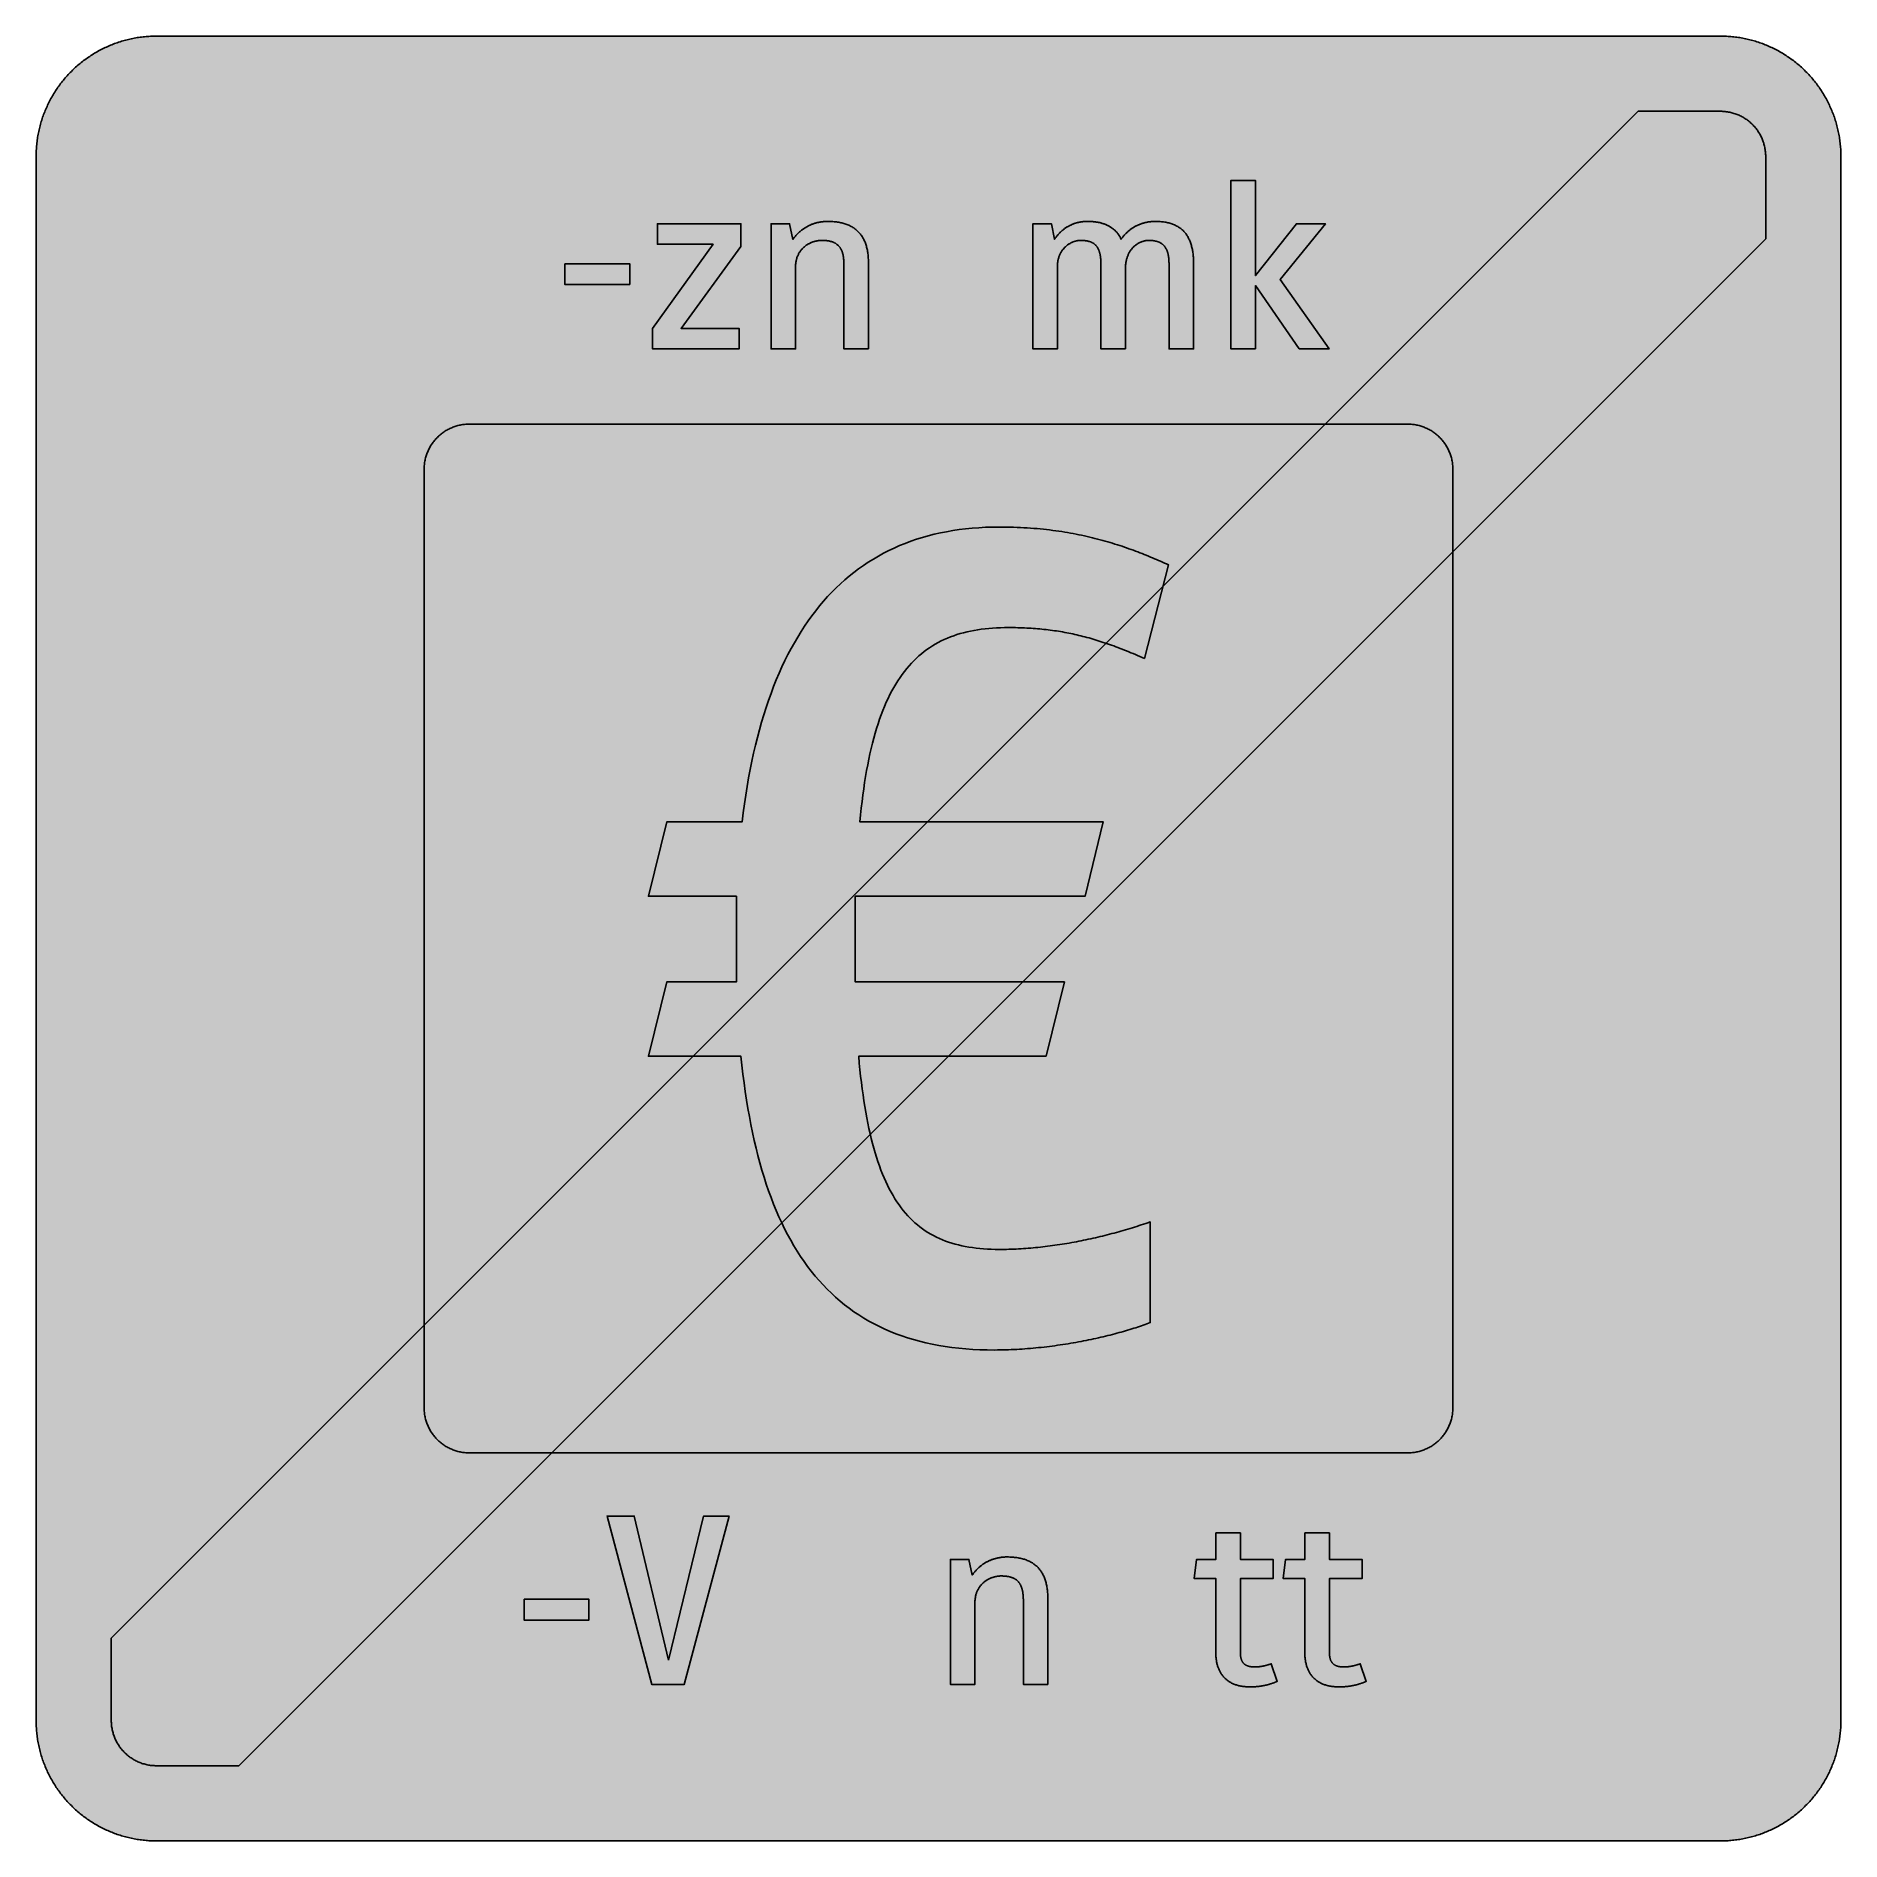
# Model space of a CAD drawing. Header units: millimetres. Extents: x 0 to 212, y 0 to 212.
import ezdxf

# ---------------------------------------------------------------- set-up
doc = ezdxf.new("R2010")
doc.units = ezdxf.units.MM

msp = doc.modelspace()

# ---------------------------------------------------------------- hatches: boundary and pattern name
for color, points in [(254, [(14.1633, 0.0536), (13.9878, 0.0533), (13.8125, 0.0559), (13.6373, 0.061), (13.462, 0.0686), (13.2893, 0.0787), (13.114, 0.0914), (12.9413, 0.1041), (12.7686, 0.1219), (12.5959, 0.1397), (12.4231, 0.16), (12.2504, 0.1829), (12.0777, 0.2057), (11.9075, 0.2337), (11.7373, 0.2616), (11.5672, 0.2921), (11.397, 0.3251), (11.2268, 0.3607), (11.0592, 0.3988), (10.8915, 0.4369), (10.7239, 0.4775), (10.5562, 0.5207), (10.3886, 0.5664), (10.2235, 0.6121), (10.0584, 0.6629), (9.8933, 0.7137), (9.7307, 0.7671), (9.5682, 0.8204), (9.4056, 0.8788), (9.2431, 0.9373), (9.083, 0.9982), (8.923, 1.0617), (8.763, 1.1252), (8.6055, 1.1938), (8.4455, 1.2624), (8.2906, 1.331), (8.1331, 1.4046), (7.9781, 1.4783), (7.8232, 1.5545), (7.6708, 1.6332), (7.5184, 1.7145), (7.366, 1.7958), (7.2161, 1.8796), (7.0663, 1.966), (6.919, 2.0523), (6.7716, 2.1438), (6.6243, 2.2352), (6.4795, 2.3266), (6.3348, 2.4232), (6.19, 2.5197), (6.0477, 2.6187), (5.908, 2.7178), (5.7683, 2.8194), (5.6286, 2.9235), (5.4915, 3.0302), (5.3543, 3.1369), (5.2197, 3.2461), (5.0851, 3.3579), (4.953, 3.4722), (4.8209, 3.5865), (4.6914, 3.7033), (4.5644, 3.8202), (4.4348, 3.9395), (4.3104, 4.0615), (4.1859, 4.1859), (4.0615, 4.3104), (3.9395, 4.4348), (3.8202, 4.5618), (3.7033, 4.6914), (3.5865, 4.8209), (3.4722, 4.953), (3.3579, 5.0851), (3.2487, 5.2197), (3.1369, 5.3543), (3.0302, 5.4915), (2.9235, 5.6286), (2.8194, 5.7683), (2.7178, 5.908), (2.6187, 6.0477), (2.5197, 6.19), (2.4232, 6.3348), (2.3266, 6.477), (2.2352, 6.6243), (2.1438, 6.7691), (2.0523, 6.9164), (1.966, 7.0663), (1.8796, 7.2161), (1.7958, 7.366), (1.7145, 7.5184), (1.6332, 7.6708), (1.5545, 7.8232), (1.4783, 7.9781), (1.4046, 8.1331), (1.331, 8.2906), (1.2598, 8.4455), (1.1913, 8.603), (1.1252, 8.763), (1.0592, 8.923), (0.9982, 9.083), (0.9373, 9.2431), (0.8763, 9.4056), (0.8204, 9.5682), (0.7645, 9.7307), (0.7112, 9.8933), (0.6604, 10.0584), (0.6121, 10.2235), (0.5639, 10.3911), (0.5207, 10.5562), (0.4775, 10.7239), (0.4343, 10.8915), (0.3962, 11.0592), (0.3607, 11.2268), (0.3251, 11.397), (0.2921, 11.5672), (0.2616, 11.7373), (0.2311, 11.9075), (0.2057, 12.0802), (0.1803, 12.2504), (0.1575, 12.4231), (0.1372, 12.5959), (0.1194, 12.7686), (0.1041, 12.9413), (0.0889, 13.1166), (0.0787, 13.2893), (0.0686, 13.4645), (0.061, 13.6373), (0.0559, 13.8125), (0.0508, 13.9878), (0.0508, 14.163), (0.0522, 197.6092), (0.0508, 197.7822), (0.0559, 197.9574), (0.061, 198.1327), (0.0686, 198.308), (0.0787, 198.4807), (0.0889, 198.6559), (0.1041, 198.8287), (0.1194, 199.0014), (0.1372, 199.1741), (0.1575, 199.3468), (0.1803, 199.5195), (0.2057, 199.6923), (0.2311, 199.8624), (0.2616, 200.0326), (0.2921, 200.2028), (0.3251, 200.373), (0.3607, 200.5432), (0.3962, 200.7108), (0.4343, 200.8784), (0.4775, 201.0461), (0.5207, 201.2137), (0.5639, 201.3814), (0.6121, 201.5465), (0.6604, 201.7116), (0.7112, 201.8767), (0.7645, 202.0392), (0.8204, 202.2018), (0.8763, 202.3643), (0.9373, 202.5269), (0.9982, 202.6869), (1.0592, 202.8469), (1.1252, 203.007), (1.1913, 203.1644), (1.2598, 203.3245), (1.331, 203.4794), (1.4046, 203.6369), (1.4783, 203.7918), (1.5545, 203.9468), (1.6332, 204.0992), (1.7145, 204.2516), (1.7958, 204.404), (1.8796, 204.5538), (1.966, 204.7037), (2.0523, 204.851), (2.1438, 204.9983), (2.2352, 205.1456), (2.3266, 205.2904), (2.4232, 205.4352), (2.5197, 205.58), (2.6187, 205.7222), (2.7178, 205.8619), (2.8194, 206.0016), (2.9235, 206.1413), (3.0302, 206.2785), (3.1369, 206.4156), (3.2487, 206.5503), (3.3579, 206.6849), (3.4722, 206.817), (3.5865, 206.949), (3.7033, 207.0786), (3.8202, 207.2056), (3.9395, 207.3351), (4.0615, 207.4596), (4.1859, 207.584), (4.3104, 207.7085), (4.4348, 207.8304), (4.5644, 207.9498), (4.6914, 208.0666), (4.8209, 208.1835), (4.953, 208.2978), (5.0851, 208.4121), (5.2197, 208.5213), (5.3543, 208.6331), (5.4915, 208.7397), (5.6286, 208.8464), (5.7683, 208.9506), (5.908, 209.0522), (6.0477, 209.1512), (6.19, 209.2503), (6.3348, 209.3468), (6.4795, 209.4433), (6.6243, 209.5348), (6.7716, 209.6262), (6.919, 209.7176), (7.0663, 209.804), (7.2161, 209.8904), (7.366, 209.9742), (7.5184, 210.0555), (7.6708, 210.1367), (7.8232, 210.2155), (7.9781, 210.2917), (8.1331, 210.3653), (8.2906, 210.439), (8.4455, 210.5101), (8.6055, 210.5787), (8.763, 210.6447), (8.923, 210.7108), (9.083, 210.7717), (9.2431, 210.8327), (9.4056, 210.8937), (9.5682, 210.9495), (9.7307, 211.0054), (9.8933, 211.0588), (10.0584, 211.1096), (10.2235, 211.1578), (10.3886, 211.2061), (10.5562, 211.2493), (10.7239, 211.2924), (10.8915, 211.3356), (11.0592, 211.3737), (11.2268, 211.4093), (11.397, 211.4448), (11.5672, 211.4779), (11.7373, 211.5083), (11.9075, 211.5388), (12.0777, 211.5642), (12.2504, 211.5896), (12.4231, 211.6125), (12.5959, 211.6328), (12.7686, 211.6506), (12.9413, 211.6658), (13.114, 211.6811), (13.2893, 211.6912), (13.462, 211.7014), (13.6373, 211.709), (13.8125, 211.7141), (13.9878, 211.7192), (14.163, 211.7192), (197.6078, 211.7203), (197.7822, 211.7192), (197.9574, 211.7141), (198.1327, 211.709), (198.3054, 211.7014), (198.4807, 211.6912), (198.6534, 211.6811), (198.8287, 211.6658), (199.0014, 211.6506), (199.1741, 211.6328), (199.3468, 211.6125), (199.5195, 211.5896), (199.6897, 211.5642), (199.8624, 211.5388), (200.0326, 211.5083), (200.2028, 211.4779), (200.373, 211.4448), (200.5432, 211.4093), (200.7108, 211.3737), (200.8784, 211.3356), (201.0461, 211.2924), (201.2137, 211.2493), (201.3788, 211.2061), (201.5465, 211.1578), (201.7116, 211.1096), (201.8767, 211.0588), (202.0392, 211.0054), (202.2018, 210.9495), (202.3643, 210.8937), (202.5269, 210.8327), (202.6869, 210.7717), (202.8469, 210.7108), (203.007, 210.6447), (203.167, 210.5787), (203.3245, 210.5101), (203.4794, 210.439), (203.6369, 210.3653), (203.7918, 210.2917), (203.9468, 210.2155), (204.0992, 210.1367), (204.2516, 210.0555), (204.404, 209.9742), (204.5538, 209.8904), (204.7037, 209.804), (204.8535, 209.7176), (205.0009, 209.6262), (205.1456, 209.5348), (205.293, 209.4433), (205.4352, 209.3468), (205.58, 209.2503), (205.7222, 209.1512), (205.8619, 209.0522), (206.0016, 208.9506), (206.1413, 208.8464), (206.2785, 208.7397), (206.4156, 208.6331), (206.5503, 208.5213), (206.6849, 208.4121), (206.817, 208.2978), (206.949, 208.1835), (207.0786, 208.0666), (207.2081, 207.9498), (207.3351, 207.8304), (207.4596, 207.7085), (207.584, 207.584), (207.7085, 207.4596), (207.8304, 207.3351), (207.9498, 207.2056), (208.0666, 207.0786), (208.1835, 206.949), (208.2978, 206.817), (208.4121, 206.6849), (208.5238, 206.5503), (208.6331, 206.4156), (208.7397, 206.2785), (208.8464, 206.1413), (208.9506, 206.0016), (209.0522, 205.8619), (209.1512, 205.7222), (209.2503, 205.58), (209.3468, 205.4352), (209.4433, 205.2904), (209.5348, 205.1456), (209.6262, 204.9983), (209.7176, 204.851), (209.804, 204.7037), (209.8904, 204.5538), (209.9742, 204.404), (210.0555, 204.2516), (210.1367, 204.0992), (210.2155, 203.9468), (210.2917, 203.7918), (210.3653, 203.6369), (210.439, 203.4794), (210.5076, 203.3245), (210.5762, 203.1644), (210.6447, 203.007), (210.7082, 202.8469), (210.7717, 202.6869), (210.8327, 202.5269), (210.8911, 202.3643), (210.9495, 202.2018), (211.0029, 202.0392), (211.0562, 201.8767), (211.107, 201.7116), (211.1578, 201.5465), (211.2035, 201.3814), (211.2493, 201.2137), (211.2924, 201.0461), (211.3331, 200.8784), (211.3712, 200.7108), (211.4093, 200.5432), (211.4448, 200.373), (211.4779, 200.2028), (211.5083, 200.0326), (211.5363, 199.8624), (211.5642, 199.6923), (211.5871, 199.5195), (211.6099, 199.3468), (211.6303, 199.1741), (211.648, 199.0014), (211.6658, 198.8287), (211.6785, 198.6559), (211.6912, 198.4807), (211.7014, 198.308), (211.709, 198.1327), (211.7141, 197.9574), (211.7166, 197.7822), (211.7166, 197.6069), (211.7189, 14.1647), (211.7166, 13.9878), (211.7141, 13.8125), (211.709, 13.6373), (211.7014, 13.4645), (211.6912, 13.2893), (211.6785, 13.1166), (211.6658, 12.9413), (211.648, 12.7686), (211.6303, 12.5959), (211.6099, 12.4231), (211.5871, 12.2504), (211.5642, 12.0802), (211.5363, 11.9075), (211.5083, 11.7373), (211.4779, 11.5672), (211.4448, 11.397), (211.4093, 11.2268), (211.3712, 11.0592), (211.3331, 10.8915), (211.2924, 10.7239), (211.2493, 10.5562), (211.2035, 10.3911), (211.1578, 10.2235), (211.107, 10.0584), (211.0562, 9.8933), (211.0029, 9.7307), (210.9495, 9.5682), (210.8911, 9.4056), (210.8327, 9.2431), (210.7717, 9.083), (210.7082, 8.923), (210.6447, 8.763), (210.5762, 8.603), (210.5076, 8.4455), (210.439, 8.2906), (210.3653, 8.1331), (210.2917, 7.9781), (210.2155, 7.8232), (210.1367, 7.6708), (210.0555, 7.5184), (209.9742, 7.366), (209.8904, 7.2161), (209.804, 7.0663), (209.7176, 6.9164), (209.6262, 6.7691), (209.5348, 6.6243), (209.4433, 6.477), (209.3468, 6.3348), (209.2503, 6.19), (209.1512, 6.0477), (209.0522, 5.908), (208.9506, 5.7683), (208.8464, 5.6286), (208.7397, 5.4915), (208.6331, 5.3543), (208.5238, 5.2197), (208.4121, 5.0851), (208.2978, 4.953), (208.1835, 4.8209), (208.0666, 4.6914), (207.9498, 4.5618), (207.8304, 4.4348), (207.7085, 4.3104), (207.584, 4.1859), (207.4596, 4.0615), (207.3351, 3.9395), (207.2081, 3.8202), (207.0786, 3.7033), (206.949, 3.5865), (206.817, 3.4722), (206.6849, 3.3579), (206.5503, 3.2461), (206.4156, 3.1369), (206.2785, 3.0302), (206.1413, 2.9235), (206.0016, 2.8194), (205.8619, 2.7178), (205.7222, 2.6187), (205.58, 2.5197), (205.4352, 2.4232), (205.293, 2.3266), (205.1456, 2.2352), (205.0009, 2.1438), (204.8535, 2.0523), (204.7037, 1.966), (204.5538, 1.8796), (204.404, 1.7958), (204.2516, 1.7145), (204.0992, 1.6332), (203.9468, 1.5545), (203.7918, 1.4783), (203.6369, 1.4046), (203.4794, 1.331), (203.3245, 1.2624), (203.167, 1.1938), (203.007, 1.1252), (202.8469, 1.0617), (202.6869, 0.9982), (202.5269, 0.9373), (202.3643, 0.8788), (202.2018, 0.8204), (202.0392, 0.7671), (201.8767, 0.7137), (201.7116, 0.6629), (201.5465, 0.6121), (201.3788, 0.5664), (201.2137, 0.5207), (201.0461, 0.4775), (200.8784, 0.4369), (200.7108, 0.3988), (200.5432, 0.3607), (200.373, 0.3251), (200.2028, 0.2921), (200.0326, 0.2616), (199.8624, 0.2337), (199.6897, 0.2057), (199.5195, 0.1829), (199.3468, 0.16), (199.1741, 0.1397), (199.0014, 0.1219), (198.8287, 0.1041), (198.6534, 0.0914), (198.4807, 0.0787), (198.3054, 0.0686), (198.1327, 0.061), (197.9574, 0.0559), (197.7822, 0.0533), (197.6069, 0.0533)]), (22, [(8.8717, 23.8397), (187.9328, 202.9008), (197.6078, 202.9008), (197.7441, 202.8977), (197.8787, 202.8927), (198.0133, 202.885), (198.1479, 202.8723), (198.28, 202.8571), (198.4121, 202.8393), (198.5442, 202.8165), (198.6737, 202.7911), (198.8007, 202.7631), (198.9303, 202.7326), (199.0547, 202.6996), (199.1792, 202.6615), (199.3036, 202.6209), (199.4256, 202.5777), (199.5475, 202.532), (199.6669, 202.4837), (199.7837, 202.4329), (199.9005, 202.377), (200.0148, 202.3212), (200.1291, 202.2602), (200.2409, 202.1992), (200.3501, 202.1332), (200.4593, 202.0646), (200.566, 201.996), (200.6702, 201.9224), (200.7718, 201.8487), (200.8734, 201.77), (200.9724, 201.6912), (201.0689, 201.61), (201.1655, 201.5236), (201.2569, 201.4372), (201.3483, 201.3483), (201.4372, 201.2594), (201.5236, 201.1655), (201.6074, 201.0715), (201.6912, 200.9724), (201.77, 200.8734), (201.8462, 200.7743), (201.9224, 200.6702), (201.9935, 200.566), (202.0646, 200.4593), (202.1332, 200.3501), (202.1967, 200.2409), (202.2602, 200.1291), (202.3186, 200.0174), (202.377, 199.9005), (202.4304, 199.7862), (202.4812, 199.6669), (202.532, 199.5475), (202.5777, 199.4281), (202.6209, 199.3036), (202.6615, 199.1817), (202.6971, 199.0573), (202.7326, 198.9303), (202.7631, 198.8033), (202.7911, 198.6737), (202.8165, 198.5442), (202.8368, 198.4146), (202.8546, 198.2826), (202.8698, 198.1479), (202.8825, 198.0159), (202.8901, 197.8812), (202.8952, 197.7441), (202.8977, 197.6069), (202.8994, 187.9325), (23.84, 8.8731), (14.1633, 8.8731), (14.0259, 8.8748), (13.8887, 8.8798), (13.7541, 8.8875), (13.622, 8.9002), (13.4874, 8.9154), (13.3553, 8.9332), (13.2258, 8.9535), (13.0962, 8.9789), (12.9667, 9.0068), (12.8397, 9.0373), (12.7127, 9.0729), (12.5882, 9.1084), (12.4663, 9.1491), (12.3419, 9.1923), (12.2225, 9.238), (12.1031, 9.2888), (11.9837, 9.3396), (11.8694, 9.3929), (11.7526, 9.4513), (11.6408, 9.5098), (11.5291, 9.5733), (11.4198, 9.6368), (11.3106, 9.7053), (11.2039, 9.7765), (11.0998, 9.8476), (10.9957, 9.9238), (10.8966, 10), (10.7975, 10.0787), (10.6985, 10.1625), (10.6045, 10.2464), (10.5105, 10.3327), (10.4216, 10.4216), (10.3327, 10.5131), (10.2464, 10.6045), (10.16, 10.701), (10.0787, 10.7975), (10, 10.8966), (9.9212, 10.9982), (9.8476, 11.0998), (9.7739, 11.2039), (9.7053, 11.3106), (9.6368, 11.4198), (9.5707, 11.5291), (9.5098, 11.6408), (9.4488, 11.7551), (9.3929, 11.8694), (9.337, 11.9863), (9.2862, 12.1031), (9.238, 12.2225), (9.1923, 12.3444), (9.1491, 12.4663), (9.1084, 12.5908), (9.0703, 12.7152), (9.0373, 12.8397), (9.0068, 12.9692), (8.9789, 13.0962), (8.9535, 13.2258), (8.9306, 13.3579), (8.9129, 13.4899), (8.8976, 13.622), (8.8849, 13.7566), (8.8773, 13.8913), (8.8722, 14.0259), (8.8697, 14.163)]), (59, [(143.0542, 175.0314), (143.0542, 182.4535), (148.1914, 175.0314), (151.6916, 175.0314), (145.9618, 183.1866), (151.2672, 189.7059), (147.8523, 189.7059), (143.0542, 183.6385), (143.0542, 194.787), (140.177, 194.787), (140.177, 175.0314)]), (59, [(82.7155, 187.0534), (82.7155, 189.7059), (72.923, 189.7059), (72.923, 187.3067), (79.4424, 187.3067), (72.3579, 177.4289), (72.3579, 175.0314), (82.4907, 175.0314), (82.4907, 177.4289), (75.6888, 177.4289)]), (59, [(97.6739, 175.0314), (97.6739, 185.0771), (97.6706, 185.2244), (97.6681, 185.3743), (97.663, 185.5191), (97.6554, 185.6613), (97.6452, 185.801), (97.6325, 185.9407), (97.6198, 186.0779), (97.602, 186.2099), (97.5843, 186.342), (97.5614, 186.4716), (97.5385, 186.5986), (97.5131, 186.723), (97.4852, 186.8475), (97.4547, 186.9669), (97.4217, 187.0837), (97.3887, 187.2005), (97.3506, 187.3148), (97.3125, 187.4241), (97.2693, 187.5333), (97.2261, 187.64), (97.1804, 187.7441), (97.1296, 187.8457), (97.0788, 187.9473), (97.0255, 188.0438), (96.9721, 188.1378), (96.9137, 188.2318), (96.8527, 188.3207), (96.7892, 188.4096), (96.7257, 188.4959), (96.6572, 188.5798), (96.5886, 188.6585), (96.5149, 188.7372), (96.4413, 188.8134), (96.3625, 188.8871), (96.2838, 188.9608), (96.2025, 189.0293), (96.1187, 189.0954), (96.0323, 189.1589), (95.9434, 189.2224), (95.8494, 189.2808), (95.7555, 189.3392), (95.6589, 189.3926), (95.5624, 189.4459), (95.4608, 189.4967), (95.3567, 189.545), (95.25, 189.5881), (95.1408, 189.6313), (95.029, 189.672), (94.9147, 189.7101), (94.7979, 189.7456), (94.681, 189.7786), (94.5591, 189.8091), (94.4347, 189.8371), (94.3077, 189.865), (94.1807, 189.8879), (94.0486, 189.9082), (93.914, 189.926), (93.7768, 189.9437), (93.6371, 189.9564), (93.4974, 189.9666), (93.3526, 189.9768), (93.2053, 189.9818), (93.0554, 189.9869), (92.903, 189.9869), (92.8294, 189.9869), (92.7557, 189.9844), (92.6821, 189.9818), (92.6084, 189.9793), (92.5347, 189.9742), (92.4611, 189.9691), (92.3874, 189.9615), (92.3138, 189.9564), (92.2401, 189.9463), (92.169, 189.9361), (92.0953, 189.926), (92.0242, 189.9158), (91.9505, 189.9031), (91.8794, 189.8879), (91.8083, 189.8752), (91.7372, 189.8599), (91.6635, 189.8421), (91.5949, 189.8244), (91.5238, 189.8066), (91.4527, 189.7863), (91.3816, 189.7659), (91.313, 189.7431), (91.2444, 189.7202), (91.1733, 189.6974), (91.1047, 189.672), (91.0361, 189.6466), (90.9701, 189.6186), (90.9015, 189.5907), (90.8329, 189.5627), (90.7669, 189.5323), (90.7009, 189.5018), (90.6348, 189.4688), (90.5688, 189.4357), (90.5027, 189.4002), (90.4392, 189.3646), (90.3757, 189.3291), (90.3122, 189.291), (90.2487, 189.2529), (90.1852, 189.2122), (90.1217, 189.1716), (90.0608, 189.1309), (89.9998, 189.0878), (89.9389, 189.0446), (89.8804, 188.9989), (89.8195, 188.9531), (89.7611, 188.9049), (89.7026, 188.8566), (89.6442, 188.8084), (89.5883, 188.7576), (89.5299, 188.7068), (89.474, 188.6534), (89.4207, 188.6001), (89.3648, 188.5442), (89.3115, 188.4883), (89.2581, 188.4324), (89.2048, 188.374), (89.154, 188.3156), (89.1032, 188.2546), (89.0524, 188.1937), (89.0016, 188.1302), (88.9533, 188.0667), (88.9051, 188.0032), (88.8568, 187.9371), (88.8111, 187.8711), (88.4163, 189.7059), (86.2432, 189.7059), (86.2432, 175.0314), (89.1219, 175.0314), (89.1219, 184.6541), (89.121, 184.752), (89.1261, 184.851), (89.1311, 184.9476), (89.1413, 185.0415), (89.1515, 185.133), (89.1642, 185.2244), (89.1794, 185.3133), (89.1972, 185.4022), (89.2175, 185.4886), (89.2378, 185.5724), (89.2632, 185.6562), (89.2886, 185.735), (89.3166, 185.8162), (89.347, 185.8924), (89.3775, 185.9686), (89.4105, 186.0423), (89.4461, 186.116), (89.4817, 186.1871), (89.5223, 186.2557), (89.5604, 186.3242), (89.6036, 186.3903), (89.6468, 186.4538), (89.6899, 186.5173), (89.7382, 186.5782), (89.7839, 186.6367), (89.8322, 186.6951), (89.883, 186.751), (89.9338, 186.8068), (89.9871, 186.8602), (90.0405, 186.911), (90.0963, 186.9618), (90.1522, 187.01), (90.2081, 187.0558), (90.2665, 187.1015), (90.3249, 187.1447), (90.3834, 187.1878), (90.4443, 187.2285), (90.5053, 187.2666), (90.5662, 187.3047), (90.6297, 187.3402), (90.6907, 187.3758), (90.7542, 187.4088), (90.8202, 187.4393), (90.8837, 187.4698), (90.9498, 187.4977), (91.0133, 187.5257), (91.0793, 187.5511), (91.1454, 187.5739), (91.2114, 187.5968), (91.2774, 187.6171), (91.3435, 187.6374), (91.4121, 187.6552), (91.4781, 187.6704), (91.5441, 187.6857), (91.6102, 187.7009), (91.6762, 187.7111), (91.7423, 187.7238), (91.8083, 187.7314), (91.8743, 187.739), (91.9404, 187.7466), (92.0064, 187.7517), (92.0699, 187.7543), (92.1334, 187.7568), (92.1969, 187.7568), (92.2782, 187.7568), (92.3595, 187.7568), (92.4382, 187.7517), (92.5144, 187.7492), (92.5906, 187.7441), (92.6668, 187.739), (92.7405, 187.7314), (92.8116, 187.7238), (92.8827, 187.7136), (92.9513, 187.7035), (93.0199, 187.6908), (93.0885, 187.6781), (93.152, 187.6654), (93.218, 187.6501), (93.279, 187.6323), (93.3425, 187.6146), (93.4034, 187.5942), (93.4618, 187.5739), (93.5203, 187.5536), (93.5761, 187.5282), (93.6295, 187.5053), (93.6854, 187.4799), (93.7362, 187.452), (93.7895, 187.4215), (93.8378, 187.3936), (93.886, 187.3606), (93.9343, 187.3275), (93.98, 187.2945), (94.0257, 187.2564), (94.0689, 187.2209), (94.1121, 187.1802), (94.1527, 187.1396), (94.1908, 187.0989), (94.2315, 187.0532), (94.267, 187.01), (94.3026, 186.9618), (94.3381, 186.9135), (94.3712, 186.8627), (94.4042, 186.8119), (94.4347, 186.7586), (94.4626, 186.7027), (94.4905, 186.6468), (94.5185, 186.5884), (94.5439, 186.5274), (94.5693, 186.4665), (94.5921, 186.403), (94.615, 186.3369), (94.6353, 186.2684), (94.6531, 186.1998), (94.6709, 186.1287), (94.6887, 186.0575), (94.7039, 185.9813), (94.7191, 185.9051), (94.7318, 185.8264), (94.7445, 185.7477), (94.7547, 185.6638), (94.7623, 185.58), (94.7725, 185.4937), (94.7776, 185.4048), (94.7852, 185.3159), (94.7877, 185.2244), (94.7903, 185.1304), (94.7928, 185.0339), (94.7928, 184.9349), (94.7953, 175.0314)]), (59, [(127.8146, 175.0314), (127.8146, 184.4844), (127.8153, 184.5894), (127.8179, 184.6936), (127.823, 184.7952), (127.8306, 184.8968), (127.8407, 184.9958), (127.8534, 185.0923), (127.8661, 185.1863), (127.8839, 185.2803), (127.9017, 185.3717), (127.922, 185.4606), (127.9423, 185.5495), (127.9677, 185.6334), (127.9931, 185.7172), (128.0185, 185.801), (128.0465, 185.8797), (128.077, 185.9585), (128.11, 186.0372), (128.143, 186.1109), (128.1786, 186.1845), (128.2141, 186.2557), (128.2522, 186.3242), (128.2903, 186.3928), (128.331, 186.4589), (128.3716, 186.5249), (128.4148, 186.5859), (128.4605, 186.6468), (128.5037, 186.7078), (128.5494, 186.7637), (128.5977, 186.8195), (128.6459, 186.8754), (128.6942, 186.9262), (128.745, 186.977), (128.7958, 187.0278), (128.8466, 187.0735), (128.8999, 187.1193), (128.9507, 187.165), (129.0041, 187.2056), (129.0599, 187.2488), (129.1133, 187.2869), (129.1692, 187.325), (129.225, 187.3606), (129.2809, 187.3936), (129.3368, 187.4266), (129.3927, 187.4596), (129.4511, 187.4876), (129.507, 187.5155), (129.5654, 187.5434), (129.6238, 187.5663), (129.6797, 187.5917), (129.7381, 187.612), (129.7965, 187.6323), (129.8524, 187.6501), (129.9108, 187.6679), (129.9667, 187.6831), (130.0251, 187.6984), (130.081, 187.7111), (130.1394, 187.7212), (130.1953, 187.7314), (130.2512, 187.739), (130.3071, 187.7466), (130.3604, 187.7517), (130.4163, 187.7543), (130.4696, 187.7568), (130.523, 187.7568), (130.6017, 187.7568), (130.6779, 187.7543), (130.7541, 187.7517), (130.8278, 187.7492), (130.9014, 187.7441), (130.9726, 187.7365), (131.0437, 187.7289), (131.1123, 187.7187), (131.1783, 187.7085), (131.2443, 187.6984), (131.3104, 187.6857), (131.3739, 187.6704), (131.4348, 187.6552), (131.4958, 187.64), (131.5542, 187.6222), (131.6126, 187.6019), (131.6685, 187.5815), (131.7219, 187.5612), (131.7777, 187.5358), (131.8285, 187.513), (131.8793, 187.4876), (131.9301, 187.4596), (131.9784, 187.4317), (132.0267, 187.4012), (132.0724, 187.3682), (132.1156, 187.3352), (132.1587, 187.3021), (132.2019, 187.2666), (132.2426, 187.2285), (132.2807, 187.1904), (132.3188, 187.1497), (132.3569, 187.1091), (132.3924, 187.0659), (132.428, 187.0202), (132.461, 186.9745), (132.4915, 186.9262), (132.5245, 186.878), (132.5524, 186.8272), (132.5829, 186.7764), (132.6083, 186.7205), (132.6363, 186.6671), (132.6591, 186.6087), (132.6845, 186.5503), (132.7074, 186.4893), (132.7277, 186.4284), (132.748, 186.3649), (132.7658, 186.3014), (132.7836, 186.2328), (132.8014, 186.1668), (132.8166, 186.0956), (132.8318, 186.0245), (132.8445, 185.9509), (132.8572, 185.8747), (132.8699, 185.7985), (132.8801, 185.7197), (132.8877, 185.641), (132.8953, 185.5572), (132.903, 185.4759), (132.908, 185.3895), (132.9131, 185.3032), (132.9157, 185.2143), (132.9182, 185.1228), (132.9207, 185.0288), (132.9207, 184.9349), (132.9228, 175.0314), (135.8015, 175.0314), (135.8015, 185.0771), (135.7986, 185.2219), (135.796, 185.3692), (135.7909, 185.5114), (135.7833, 185.6511), (135.7757, 185.7908), (135.7655, 185.928), (135.7528, 186.0626), (135.7376, 186.1947), (135.7198, 186.3242), (135.702, 186.4538), (135.6792, 186.5782), (135.6563, 186.7027), (135.6309, 186.8246), (135.6055, 186.944), (135.575, 187.0608), (135.5446, 187.1777), (135.509, 187.2894), (135.4734, 187.4012), (135.4353, 187.5104), (135.3972, 187.6146), (135.3541, 187.7187), (135.3083, 187.8228), (135.2626, 187.9219), (135.2144, 188.0184), (135.1636, 188.1149), (135.1102, 188.2064), (135.0543, 188.2978), (134.9959, 188.3867), (134.935, 188.4731), (134.874, 188.5569), (134.808, 188.6382), (134.7419, 188.7169), (134.6733, 188.7931), (134.6022, 188.8693), (134.5286, 188.9404), (134.4498, 189.0116), (134.3736, 189.0776), (134.2923, 189.1436), (134.2085, 189.2071), (134.1222, 189.2656), (134.0333, 189.324), (133.9444, 189.3799), (133.8504, 189.4332), (133.7539, 189.484), (133.6573, 189.5323), (133.5557, 189.5805), (133.4541, 189.6237), (133.3475, 189.6643), (133.2408, 189.7024), (133.129, 189.7405), (133.0173, 189.7736), (132.9004, 189.804), (132.7836, 189.8345), (132.6617, 189.8599), (132.5397, 189.8853), (132.4127, 189.9056), (132.2857, 189.926), (132.1537, 189.9412), (132.0216, 189.9564), (131.8844, 189.9666), (131.7447, 189.9768), (131.605, 189.9818), (131.4602, 189.9869), (131.3129, 189.9869), (131.2418, 189.9869), (131.1732, 189.9844), (131.1021, 189.9818), (131.0335, 189.9793), (130.9624, 189.9742), (130.8913, 189.9691), (130.8227, 189.9641), (130.7516, 189.9564), (130.683, 189.9488), (130.6119, 189.9387), (130.5408, 189.9285), (130.4722, 189.9183), (130.4036, 189.9056), (130.3325, 189.8929), (130.2639, 189.8777), (130.1953, 189.8625), (130.1242, 189.8472), (130.0556, 189.8294), (129.987, 189.8117), (129.9185, 189.7939), (129.8524, 189.7736), (129.7838, 189.7507), (129.7153, 189.7304), (129.6467, 189.705), (129.5806, 189.6821), (129.5146, 189.6567), (129.446, 189.6288), (129.38, 189.6034), (129.3139, 189.5754), (129.2479, 189.545), (129.1844, 189.5145), (129.1184, 189.4815), (129.0549, 189.451), (128.9888, 189.4154), (128.9253, 189.3824), (128.8618, 189.3468), (128.7983, 189.3087), (128.7374, 189.2706), (128.6739, 189.2325), (128.6129, 189.1919), (128.5519, 189.1513), (128.491, 189.1081), (128.43, 189.0649), (128.3716, 189.0217), (128.3132, 188.976), (128.2522, 188.9277), (128.1963, 188.882), (128.1379, 188.8312), (128.082, 188.783), (128.0236, 188.7322), (127.9703, 188.6788), (127.9144, 188.6255), (127.8585, 188.5721), (127.8052, 188.5163), (127.7518, 188.4578), (127.701, 188.402), (127.6477, 188.3435), (127.5969, 188.2826), (127.5461, 188.2216), (127.4978, 188.1581), (127.447, 188.0946), (127.4013, 188.0311), (127.3531, 187.9651), (127.3048, 187.899), (127.2743, 187.9625), (127.2438, 188.026), (127.2108, 188.087), (127.1778, 188.1505), (127.1422, 188.2089), (127.1067, 188.2699), (127.0686, 188.3283), (127.033, 188.3842), (126.9924, 188.4426), (126.9543, 188.4959), (126.9136, 188.5518), (126.873, 188.6052), (126.8298, 188.656), (126.7866, 188.7093), (126.7409, 188.7576), (126.6952, 188.8084), (126.6495, 188.8566), (126.6012, 188.9049), (126.553, 188.9506), (126.5047, 188.9963), (126.4539, 189.0395), (126.4031, 189.0827), (126.3498, 189.1259), (126.2964, 189.1665), (126.2431, 189.2071), (126.1872, 189.2478), (126.1313, 189.2859), (126.0754, 189.3214), (126.017, 189.3595), (125.9561, 189.3951), (125.8951, 189.4281), (125.8341, 189.4611), (125.7732, 189.4942), (125.7097, 189.5246), (125.6436, 189.5551), (125.5801, 189.5856), (125.5141, 189.6135), (125.4455, 189.6389), (125.3769, 189.6669), (125.3084, 189.6897), (125.2372, 189.7151), (125.1661, 189.738), (125.0925, 189.7609), (125.0188, 189.7812), (124.9451, 189.8015), (124.8689, 189.8193), (124.7927, 189.8396), (124.714, 189.8548), (124.6353, 189.8701), (124.5565, 189.8853), (124.4752, 189.9006), (124.394, 189.9133), (124.3101, 189.926), (124.2263, 189.9361), (124.14, 189.9463), (124.0536, 189.9539), (123.9672, 189.9615), (123.8783, 189.9691), (123.7894, 189.9742), (123.698, 189.9793), (123.6066, 189.9818), (123.5151, 189.9844), (123.4211, 189.9869), (123.3272, 189.9869), (123.2586, 189.9869), (123.19, 189.9844), (123.1214, 189.9818), (123.0528, 189.9793), (122.9843, 189.9742), (122.9157, 189.9691), (122.8471, 189.9641), (122.7785, 189.9564), (122.7125, 189.9463), (122.6439, 189.9361), (122.5779, 189.926), (122.5093, 189.9158), (122.4432, 189.9031), (122.3747, 189.8904), (122.3086, 189.8752), (122.2426, 189.8599), (122.1765, 189.8421), (122.1105, 189.8244), (122.0445, 189.8066), (121.9784, 189.7863), (121.9149, 189.7659), (121.8489, 189.7456), (121.7854, 189.7228), (121.7193, 189.6974), (121.6558, 189.6745), (121.5923, 189.6466), (121.5288, 189.6212), (121.4653, 189.5932), (121.4018, 189.5653), (121.3409, 189.5348), (121.2774, 189.5043), (121.2164, 189.4713), (121.1555, 189.4383), (121.0945, 189.4053), (121.0335, 189.3697), (120.9726, 189.3341), (120.9142, 189.296), (120.8557, 189.2579), (120.7948, 189.2198), (120.7364, 189.1792), (120.6805, 189.1386), (120.6221, 189.0954), (120.5636, 189.0522), (120.5078, 189.009), (120.4519, 188.9633), (120.396, 188.915), (120.3401, 188.8693), (120.2868, 188.8211), (120.2334, 188.7703), (120.1776, 188.7195), (120.1268, 188.6687), (120.0734, 188.6153), (120.0201, 188.562), (119.9693, 188.5061), (119.9185, 188.4502), (119.8677, 188.3918), (119.8194, 188.3359), (119.7686, 188.275), (119.7204, 188.2165), (119.6746, 188.153), (119.6264, 188.0921), (119.5807, 188.0286), (119.5349, 187.9625), (119.4892, 187.899), (119.1218, 189.7059), (116.9501, 189.7059), (116.9501, 175.0314), (119.8273, 175.0314), (119.8273, 184.6541), (119.827, 184.752), (119.8296, 184.851), (119.8372, 184.9476), (119.8448, 185.0415), (119.855, 185.133), (119.8677, 185.2244), (119.8804, 185.3133), (119.8982, 185.4022), (119.9159, 185.4886), (119.9363, 185.5724), (119.9591, 185.6562), (119.982, 185.735), (120.0074, 185.8162), (120.0353, 185.8924), (120.0633, 185.9686), (120.0937, 186.0423), (120.1268, 186.116), (120.1598, 186.1871), (120.1953, 186.2557), (120.2334, 186.3242), (120.2715, 186.3903), (120.3096, 186.4538), (120.3503, 186.5173), (120.3935, 186.5782), (120.4366, 186.6367), (120.4798, 186.6951), (120.5255, 186.751), (120.5738, 186.8068), (120.6195, 186.8602), (120.6678, 186.911), (120.7186, 186.9618), (120.7694, 187.01), (120.8202, 187.0558), (120.871, 187.1015), (120.9243, 187.1447), (120.9777, 187.1878), (121.031, 187.2285), (121.0843, 187.2666), (121.1402, 187.3047), (121.1961, 187.3402), (121.252, 187.3758), (121.3079, 187.4088), (121.3637, 187.4393), (121.4196, 187.4698), (121.478, 187.4977), (121.5339, 187.5257), (121.5923, 187.5511), (121.6482, 187.5739), (121.7066, 187.5968), (121.7625, 187.6171), (121.8209, 187.6374), (121.8768, 187.6552), (121.9352, 187.6704), (121.9911, 187.6857), (122.047, 187.7009), (122.1029, 187.7111), (122.1588, 187.7238), (122.2146, 187.7314), (122.2705, 187.739), (122.3239, 187.7466), (122.3797, 187.7517), (122.4331, 187.7543), (122.4839, 187.7568), (122.5372, 187.7568), (122.616, 187.7568), (122.6922, 187.7568), (122.7684, 187.7517), (122.842, 187.7492), (122.9157, 187.7441), (122.9868, 187.739), (123.0579, 187.7314), (123.1265, 187.7238), (123.1925, 187.7136), (123.2586, 187.7035), (123.3246, 187.6908), (123.3881, 187.6781), (123.4491, 187.6654), (123.51, 187.6501), (123.5685, 187.6323), (123.6269, 187.6146), (123.6828, 187.5942), (123.7386, 187.5739), (123.792, 187.5536), (123.8428, 187.5282), (123.8936, 187.5053), (123.9444, 187.4799), (123.9926, 187.452), (124.0409, 187.4215), (124.0866, 187.3936), (124.1298, 187.3606), (124.173, 187.3275), (124.2162, 187.2945), (124.2568, 187.2564), (124.2949, 187.2209), (124.333, 187.1802), (124.3711, 187.1396), (124.4067, 187.0989), (124.4422, 187.0532), (124.4752, 187.01), (124.5057, 186.9618), (124.5387, 186.9135), (124.5667, 186.8627), (124.5946, 186.8119), (124.6226, 186.7586), (124.648, 186.7027), (124.6734, 186.6468), (124.6988, 186.5884), (124.7216, 186.5274), (124.7419, 186.4665), (124.7623, 186.403), (124.78, 186.3369), (124.7978, 186.2684), (124.8156, 186.1998), (124.8308, 186.1287), (124.8461, 186.0575), (124.8588, 185.9813), (124.8715, 185.9051), (124.8842, 185.8264), (124.8918, 185.7477), (124.902, 185.6638), (124.9096, 185.58), (124.9172, 185.4937), (124.9223, 185.4048), (124.9274, 185.3159), (124.9299, 185.2244), (124.9324, 185.1304), (124.935, 185.0339), (124.935, 184.9349), (124.937, 175.0314)]), (59, [(62.0571, 185.0221), (69.6778, 185.0221), (69.6778, 182.5939), (62.0571, 182.5939)]), (144, [(50.8522, 45.5619), (50.7136, 45.5625), (50.579, 45.5676), (50.4444, 45.5752), (50.3098, 45.5879), (50.1777, 45.6032), (50.0456, 45.6209), (49.9135, 45.6438), (49.784, 45.6692), (49.657, 45.6971), (49.53, 45.7276), (49.403, 45.7606), (49.2785, 45.7987), (49.1541, 45.8394), (49.0322, 45.8826), (48.9102, 45.9283), (48.7909, 45.9765), (48.674, 46.0273), (48.5572, 46.0832), (48.4429, 46.1391), (48.3286, 46.2001), (48.2168, 46.261), (48.1076, 46.3271), (47.9984, 46.3931), (47.8917, 46.4642), (47.7876, 46.5379), (47.686, 46.6115), (47.5844, 46.6903), (47.4853, 46.769), (47.3888, 46.8503), (47.2923, 46.9341), (47.2008, 47.0205), (47.1094, 47.1094), (47.0205, 47.2008), (46.9341, 47.2948), (46.8503, 47.3888), (46.769, 47.4853), (46.6877, 47.5844), (46.6115, 47.686), (46.5353, 47.7876), (46.4642, 47.8942), (46.3931, 48.0009), (46.3245, 48.1076), (46.261, 48.2194), (46.1975, 48.3286), (46.1391, 48.4429), (46.0807, 48.5572), (46.0273, 48.674), (45.9765, 48.7934), (45.9257, 48.9128), (45.88, 49.0322), (45.8368, 49.1541), (45.7962, 49.2785), (45.7606, 49.403), (45.7251, 49.53), (45.6946, 49.657), (45.6667, 49.7865), (45.6413, 49.9161), (45.6209, 50.0456), (45.6006, 50.1777), (45.5854, 50.3123), (45.5752, 50.4444), (45.5651, 50.579), (45.56, 50.7162), (45.56, 50.8533), (45.5605, 160.9203), (45.56, 161.0563), (45.5651, 161.1909), (45.5752, 161.3256), (45.5854, 161.4602), (45.6006, 161.5923), (45.6209, 161.7243), (45.6413, 161.8564), (45.6667, 161.986), (45.6946, 162.113), (45.7251, 162.24), (45.7606, 162.367), (45.7962, 162.4914), (45.8368, 162.6159), (45.88, 162.7378), (45.9257, 162.8597), (45.9765, 162.9791), (46.0273, 163.0959), (46.0807, 163.2128), (46.1391, 163.3271), (46.1975, 163.4414), (46.261, 163.5531), (46.3245, 163.6624), (46.3931, 163.7716), (46.4642, 163.8783), (46.5353, 163.9824), (46.6115, 164.084), (46.6877, 164.1856), (46.769, 164.2847), (46.8503, 164.3812), (46.9341, 164.4777), (47.0205, 164.5691), (47.1094, 164.6606), (47.2008, 164.7495), (47.2923, 164.8358), (47.3888, 164.9197), (47.4853, 165.0009), (47.5844, 165.0822), (47.686, 165.1584), (47.7876, 165.2346), (47.8917, 165.3057), (47.9984, 165.3769), (48.1076, 165.4454), (48.2168, 165.5089), (48.3286, 165.5724), (48.4429, 165.6309), (48.5572, 165.6893), (48.674, 165.7426), (48.7909, 165.7934), (48.9102, 165.8442), (49.0322, 165.8899), (49.1541, 165.9331), (49.2785, 165.9738), (49.403, 166.0093), (49.53, 166.0449), (49.657, 166.0754), (49.784, 166.1033), (49.9135, 166.1287), (50.0456, 166.149), (50.1777, 166.1693), (50.3098, 166.1846), (50.4444, 166.1947), (50.579, 166.2049), (50.7136, 166.21), (50.8508, 166.21), (160.9189, 166.212), (161.0538, 166.21), (161.1909, 166.2049), (161.3256, 166.1947), (161.4576, 166.1846), (161.5923, 166.1693), (161.7243, 166.149), (161.8539, 166.1287), (161.9834, 166.1033), (162.113, 166.0754), (162.24, 166.0449), (162.367, 166.0093), (162.4914, 165.9738), (162.6159, 165.9331), (162.7378, 165.8899), (162.8572, 165.8442), (162.9766, 165.7934), (163.0959, 165.7426), (163.2128, 165.6893), (163.3271, 165.6309), (163.4414, 165.5724), (163.5506, 165.5089), (163.6624, 165.4454), (163.769, 165.3769), (163.8757, 165.3057), (163.9824, 165.2346), (164.084, 165.1584), (164.1856, 165.0822), (164.2847, 165.0009), (164.3812, 164.9197), (164.4752, 164.8358), (164.5691, 164.7495), (164.6606, 164.6606), (164.7495, 164.5691), (164.8358, 164.4777), (164.9197, 164.3812), (165.0009, 164.2847), (165.0797, 164.1856), (165.1584, 164.084), (165.2321, 163.9824), (165.3057, 163.8783), (165.3769, 163.7716), (165.4429, 163.6624), (165.5089, 163.5531), (165.5699, 163.4414), (165.6309, 163.3271), (165.6867, 163.2128), (165.7426, 163.0959), (165.7934, 162.9791), (165.8417, 162.8597), (165.8874, 162.7378), (165.9306, 162.6159), (165.9712, 162.4914), (166.0093, 162.367), (166.0423, 162.24), (166.0728, 162.113), (166.1008, 161.986), (166.1262, 161.8564), (166.149, 161.7243), (166.1668, 161.5923), (166.182, 161.4602), (166.1947, 161.3256), (166.2024, 161.1909), (166.2074, 161.0563), (166.21, 160.9192), (166.2105, 50.8536), (166.2074, 50.7162), (166.2024, 50.579), (166.1947, 50.4444), (166.182, 50.3123), (166.1668, 50.1777), (166.149, 50.0456), (166.1262, 49.9161), (166.1008, 49.7865), (166.0728, 49.657), (166.0423, 49.53), (166.0093, 49.403), (165.9712, 49.2785), (165.9306, 49.1541), (165.8874, 49.0322), (165.8417, 48.9128), (165.7934, 48.7934), (165.7426, 48.674), (165.6867, 48.5572), (165.6309, 48.4429), (165.5699, 48.3286), (165.5089, 48.2194), (165.4429, 48.1076), (165.3769, 48.0009), (165.3057, 47.8942), (165.2321, 47.7876), (165.1584, 47.686), (165.0797, 47.5844), (165.0009, 47.4853), (164.9197, 47.3888), (164.8358, 47.2948), (164.7495, 47.2008), (164.6606, 47.1094), (164.5691, 47.0205), (164.4752, 46.9341), (164.3812, 46.8503), (164.2847, 46.769), (164.1856, 46.6903), (164.084, 46.6115), (163.9824, 46.5379), (163.8757, 46.4642), (163.769, 46.3931), (163.6624, 46.3271), (163.5506, 46.261), (163.4414, 46.2001), (163.3271, 46.1391), (163.2128, 46.0832), (163.0959, 46.0273), (162.9766, 45.9765), (162.8572, 45.9283), (162.7378, 45.8826), (162.6159, 45.8394), (162.4914, 45.7987), (162.367, 45.7606), (162.24, 45.7276), (162.113, 45.6971), (161.9834, 45.6692), (161.8539, 45.6438), (161.7243, 45.6209), (161.5923, 45.6032), (161.4576, 45.5879), (161.3256, 45.5752), (161.1909, 45.5676), (161.0538, 45.5625), (160.9166, 45.56)]), (254, [(118.5125, 92.0789), (120.6571, 100.7921), (96.1249, 100.7921), (96.1249, 110.8463), (123.0697, 110.8463), (125.2153, 119.5596), (96.6611, 119.5596), (96.7384, 120.3731), (96.8223, 121.1682), (96.9137, 121.9479), (97.0077, 122.7074), (97.1118, 123.4516), (97.2185, 124.1781), (97.3328, 124.8867), (97.4522, 125.5801), (97.5792, 126.2558), (97.7113, 126.9136), (97.8484, 127.5563), (97.9932, 128.1836), (98.1431, 128.7932), (98.298, 129.3876), (98.4606, 129.9667), (98.6282, 130.5281), (98.8035, 131.0767), (98.9838, 131.6076), (99.1692, 132.1232), (99.3623, 132.6261), (99.5604, 133.1138), (99.7661, 133.5862), (99.9769, 134.0434), (100.1954, 134.4879), (100.4189, 134.9172), (100.6475, 135.3312), (100.8837, 135.7325), (101.125, 136.1211), (101.3739, 136.4945), (101.6279, 136.8577), (101.8896, 137.2032), (102.1563, 137.5385), (102.428, 137.861), (102.71, 138.1709), (102.9945, 138.4681), (103.2866, 138.75), (103.5863, 139.0244), (103.8911, 139.2834), (104.201, 139.5324), (104.5185, 139.7686), (104.8436, 139.9921), (105.1738, 140.2055), (105.5116, 140.4087), (105.8545, 140.5992), (106.205, 140.7795), (106.5606, 140.9497), (106.9238, 141.1097), (107.2921, 141.257), (107.6681, 141.3942), (108.0491, 141.5237), (108.4377, 141.6406), (108.8339, 141.7498), (109.2352, 141.8488), (109.6416, 141.9377), (110.0582, 142.019), (110.4798, 142.0901), (110.9066, 142.1511), (111.3409, 142.2044), (111.7829, 142.2502), (112.2299, 142.2857), (112.6846, 142.3137), (113.1443, 142.334), (113.6117, 142.3441), (114.0866, 142.3492), (114.361, 142.3467), (114.6353, 142.3441), (114.9045, 142.3416), (115.1738, 142.3365), (115.4405, 142.3289), (115.7046, 142.3187), (115.9688, 142.3086), (116.2304, 142.2984), (116.4895, 142.2832), (116.746, 142.2679), (117.0026, 142.2502), (117.2566, 142.2324), (117.508, 142.2121), (117.7595, 142.1892), (118.0084, 142.1663), (118.2573, 142.1409), (118.5037, 142.113), (118.7501, 142.0851), (118.9965, 142.0546), (119.2403, 142.0216), (119.4816, 141.9885), (119.7254, 141.953), (119.9667, 141.9149), (120.208, 141.8742), (120.4468, 141.8336), (120.6856, 141.7904), (120.9243, 141.7447), (121.1631, 141.699), (121.4018, 141.6507), (121.6381, 141.5999), (121.8768, 141.5491), (122.113, 141.4932), (122.3518, 141.4374), (122.588, 141.3789), (122.8242, 141.3205), (123.063, 141.2596), (123.2992, 141.1961), (123.538, 141.13), (123.7767, 141.064), (124.0155, 140.9929), (124.2543, 140.9217), (124.493, 140.8481), (124.7318, 140.7744), (124.9731, 140.6982), (125.2144, 140.6169), (125.4582, 140.5357), (125.7021, 140.4544), (125.9459, 140.368), (126.1897, 140.2817), (126.4361, 140.1928), (126.685, 140.1013), (126.934, 140.0073), (127.1829, 139.9134), (127.4343, 139.8168), (127.6883, 139.7178), (127.9423, 139.6162), (128.1963, 139.512), (128.4554, 139.4054), (128.7145, 139.2987), (128.9761, 139.1895), (129.2377, 139.0777), (129.5044, 138.9634), (129.7711, 138.8466), (130.0404, 138.7272), (132.8554, 149.7221), (132.6261, 149.8219), (132.3975, 149.9235), (132.1689, 150.0226), (131.9352, 150.1242), (131.7015, 150.2258), (131.4679, 150.3248), (131.2291, 150.4264), (130.9903, 150.528), (130.749, 150.6271), (130.5052, 150.7261), (130.2588, 150.8277), (130.0124, 150.9268), (129.7635, 151.0233), (129.5095, 151.1224), (129.2555, 151.2214), (128.999, 151.318), (128.7424, 151.4145), (128.4808, 151.5085), (128.2167, 151.6024), (127.95, 151.6964), (127.6807, 151.7904), (127.4089, 151.8818), (127.1372, 151.9733), (126.8603, 152.0622), (126.5809, 152.1511), (126.299, 152.24), (126.0119, 152.3263), (125.7249, 152.4102), (125.4328, 152.494), (125.1407, 152.5778), (124.8435, 152.6591), (124.5438, 152.7378), (124.239, 152.814), (123.9342, 152.8902), (123.6243, 152.9664), (123.3119, 153.0375), (122.9944, 153.1087), (122.6744, 153.1772), (122.3518, 153.2458), (122.0241, 153.3093), (121.6939, 153.3728), (121.3612, 153.4338), (121.0234, 153.4947), (120.683, 153.5506), (120.3376, 153.604), (119.9896, 153.6573), (119.6365, 153.7081), (119.2809, 153.7538), (118.9203, 153.7995), (118.557, 153.8427), (118.1887, 153.8834), (117.8179, 153.9189), (117.4394, 153.9545), (117.061, 153.9875), (116.6749, 154.0154), (116.2863, 154.0434), (115.8926, 154.0662), (115.4938, 154.0866), (115.0925, 154.1043), (114.6861, 154.117), (114.2746, 154.1297), (113.8606, 154.1374), (113.4389, 154.1424), (113.0148, 154.145), (112.202, 154.1348), (111.4019, 154.1094), (110.6119, 154.0662), (109.8321, 154.0078), (109.0651, 153.9316), (108.3081, 153.8376), (107.5614, 153.7259), (106.8248, 153.5989), (106.1009, 153.4541), (105.3846, 153.2915), (104.681, 153.1137), (103.9901, 152.9182), (103.3069, 152.7048), (102.6363, 152.4737), (101.9759, 152.2273), (101.3257, 151.9631), (100.6881, 151.6837), (100.0608, 151.3865), (99.4435, 151.0716), (98.8365, 150.7388), (98.2421, 150.3909), (97.6554, 150.0276), (97.0839, 149.6441), (96.52, 149.2453), (95.9663, 148.8288), (95.4253, 148.397), (94.8944, 147.9474), (94.3762, 147.48), (93.8657, 146.9974), (93.3679, 146.497), (92.8802, 145.9814), (92.4027, 145.448), (91.9378, 144.8968), (91.4832, 144.3304), (91.0387, 143.7462), (90.6043, 143.1468), (90.1827, 142.527), (89.7712, 141.8946), (89.3699, 141.2443), (88.9787, 140.5763), (88.6003, 139.8905), (88.232, 139.1895), (87.8738, 138.4732), (87.5259, 137.7366), (87.1906, 136.9873), (86.8629, 136.2177), (86.5505, 135.4353), (86.2457, 134.6327), (85.9536, 133.8148), (85.6691, 132.9817), (85.3973, 132.1308), (85.1383, 131.2621), (84.8868, 130.3782), (84.648, 129.4765), (84.4194, 128.5596), (84.2035, 127.6248), (83.9953, 126.6749), (83.7997, 125.7071), (83.6143, 124.7242), (83.4415, 123.7234), (83.2764, 122.7074), (83.124, 121.6736), (82.9818, 120.6246), (82.8523, 119.5578), (74.0061, 119.5596), (71.8605, 110.8463), (82.1835, 110.8463), (82.1835, 100.7921), (74.0061, 100.7921), (71.8605, 92.0789), (82.7193, 92.0789), (82.8294, 91.0184), (82.9513, 89.9744), (83.0809, 88.9457), (83.2206, 87.9348), (83.373, 86.9391), (83.533, 85.9612), (83.7006, 84.9986), (83.881, 84.0537), (84.0715, 83.124), (84.2721, 82.2122), (84.4829, 81.3156), (84.7014, 80.4342), (84.9325, 79.5706), (85.1764, 78.7248), (85.4278, 77.8942), (85.6894, 77.0788), (85.9638, 76.2813), (86.2482, 75.5015), (86.5429, 74.737), (86.8502, 73.9877), (87.1677, 73.2561), (87.4954, 72.5424), (87.8357, 71.8439), (88.1888, 71.1606), (88.5495, 70.4952), (88.9254, 69.8475), (89.3089, 69.215), (89.7077, 68.6003), (90.1167, 68.0009), (90.5383, 67.4192), (90.9701, 66.8528), (91.4146, 66.3042), (91.8718, 65.7733), (92.3417, 65.2577), (92.8218, 64.7598), (93.3171, 64.2772), (93.8225, 63.8124), (94.3407, 63.3628), (94.8715, 62.931), (95.4151, 62.517), (95.9714, 62.1182), (96.5403, 61.7372), (97.1245, 61.374), (97.7189, 61.026), (98.3285, 60.6958), (98.9482, 60.3809), (99.5832, 60.0837), (100.2309, 59.8043), (100.8939, 59.5401), (101.567, 59.2938), (102.2553, 59.0652), (102.9589, 58.8518), (103.6752, 58.6562), (104.4042, 58.4784), (105.1484, 58.3159), (105.9053, 58.1711), (106.6775, 58.0441), (107.4623, 57.9323), (108.2624, 57.8383), (109.0752, 57.7621), (109.9058, 57.7012), (110.7491, 57.6605), (111.6051, 57.6326), (112.4788, 57.625), (112.7989, 57.6275), (113.1214, 57.6301), (113.4415, 57.6351), (113.7641, 57.6428), (114.0866, 57.6529), (114.4092, 57.6656), (114.7318, 57.6809), (115.0544, 57.6986), (115.377, 57.7164), (115.6995, 57.7367), (116.0221, 57.7596), (116.3422, 57.785), (116.6647, 57.8104), (116.9873, 57.8383), (117.3074, 57.8688), (117.6274, 57.9018), (117.9449, 57.9349), (118.2649, 57.9704), (118.5824, 58.0085), (118.8999, 58.0466), (119.2149, 58.0873), (119.5299, 58.1304), (119.8423, 58.1736), (120.1547, 58.2193), (120.4671, 58.2651), (120.777, 58.3133), (121.0843, 58.3641), (121.3917, 58.4149), (121.6965, 58.4657), (121.9987, 58.5191), (122.301, 58.5749), (122.5982, 58.6308), (122.8979, 58.6867), (123.1925, 58.7451), (123.4846, 58.8061), (123.7767, 58.8645), (124.0663, 58.928), (124.3508, 58.989), (124.6353, 59.0525), (124.9172, 59.1185), (125.1966, 59.182), (125.4735, 59.248), (125.7452, 59.3166), (126.017, 59.3827), (126.2837, 59.4512), (126.5479, 59.5198), (126.8095, 59.5909), (127.0686, 59.6621), (127.3251, 59.7332), (127.5766, 59.8043), (127.8255, 59.8754), (128.0693, 59.9491), (128.3106, 60.0202), (128.5494, 60.0939), (128.7831, 60.1675), (129.0142, 60.2437), (129.2403, 60.3174), (129.4638, 60.391), (129.6822, 60.4672), (129.8956, 60.5409), (130.1064, 60.6171), (130.3122, 60.6933), (130.5128, 60.767), (130.7109, 60.8432), (130.7112, 72.6401), (130.4519, 72.55), (130.1928, 72.4637), (129.9337, 72.3773), (129.6721, 72.2935), (129.4105, 72.2097), (129.1463, 72.1258), (128.8847, 72.0446), (128.618, 71.9607), (128.3538, 71.882), (128.0871, 71.8007), (127.8204, 71.722), (127.5537, 71.6458), (127.2845, 71.5696), (127.0152, 71.4934), (126.746, 71.4172), (126.4742, 71.3435), (126.2024, 71.2724), (125.9307, 71.2013), (125.6589, 71.1302), (125.3846, 71.0616), (125.1128, 70.993), (124.8385, 70.927), (124.5616, 70.8609), (124.2873, 70.7974), (124.0104, 70.7339), (123.7336, 70.6704), (123.4567, 70.6095), (123.1798, 70.551), (122.9004, 70.4926), (122.621, 70.4367), (122.3442, 70.3809), (122.0648, 70.3275), (121.7828, 70.2742), (121.5034, 70.2234), (121.224, 70.1726), (120.9421, 70.1243), (120.6602, 70.0786), (120.3782, 70.0329), (120.0988, 69.9872), (119.8143, 69.9465), (119.5324, 69.9033), (119.2505, 69.8652), (118.9685, 69.8271), (118.684, 69.7916), (118.4021, 69.756), (118.1176, 69.723), (117.8357, 69.69), (117.5512, 69.662), (117.2667, 69.6341), (116.9848, 69.6062), (116.7003, 69.5808), (116.4158, 69.5579), (116.1339, 69.5376), (115.8494, 69.5173), (115.5649, 69.4995), (115.2804, 69.4842), (114.9985, 69.469), (114.714, 69.4563), (114.4295, 69.4461), (114.1476, 69.4385), (113.8631, 69.4309), (113.5812, 69.4258), (113.2967, 69.4233), (113.0148, 69.4233), (112.5398, 69.4258), (112.075, 69.4385), (111.6178, 69.4588), (111.1656, 69.4893), (110.7237, 69.5249), (110.2893, 69.5731), (109.8601, 69.629), (109.441, 69.6925), (109.0295, 69.7662), (108.6231, 69.8475), (108.2269, 69.9414), (107.8357, 70.043), (107.4522, 70.1548), (107.0762, 70.2767), (106.7079, 70.4088), (106.3473, 70.5485), (105.9942, 70.7009), (105.6462, 70.8635), (105.3059, 71.0362), (104.9731, 71.2216), (104.6455, 71.4146), (104.328, 71.6204), (104.0155, 71.8388), (103.7082, 72.0674), (103.411, 72.3062), (103.1189, 72.5576), (102.8319, 72.8193), (102.5525, 73.0936), (102.2807, 73.3806), (102.014, 73.6803), (101.7549, 73.9927), (101.5035, 74.3153), (101.2571, 74.6506), (101.0158, 75.0011), (100.7821, 75.3618), (100.5535, 75.7377), (100.3325, 76.1238), (100.1166, 76.5251), (99.9084, 76.9417), (99.7052, 77.3684), (99.507, 77.8104), (99.3165, 78.265), (99.1311, 78.7349), (98.9508, 79.2201), (98.7781, 79.7179), (98.6104, 80.231), (98.4479, 80.7568), (98.2929, 81.2978), (98.1405, 81.854), (97.9957, 82.4255), (97.856, 83.0123), (97.7214, 83.6143), (97.5944, 84.2315), (97.47, 84.8639), (97.3531, 85.5142), (97.2414, 86.1771), (97.1321, 86.8578), (97.0305, 87.5538), (96.934, 88.2675), (96.8426, 88.9965), (96.7562, 89.7407), (96.6749, 90.5027), (96.5987, 91.2825), (96.5251, 92.0775)]), (59, [(74.235, 21.2478), (70.2, 38.1536), (67.0098, 38.1536), (72.2588, 18.3981), (76.0691, 18.3981), (81.3181, 38.1536), (78.3276, 38.1536)]), (59, [(138.4131, 22.0662), (138.4122, 21.9583), (138.4148, 21.8516), (138.4198, 21.7475), (138.4275, 21.6433), (138.4351, 21.5417), (138.4452, 21.4401), (138.4579, 21.3385), (138.4706, 21.2395), (138.4859, 21.1404), (138.5037, 21.0439), (138.524, 20.9474), (138.5443, 20.8509), (138.5672, 20.7569), (138.5926, 20.6654), (138.6205, 20.574), (138.6484, 20.4826), (138.6789, 20.3937), (138.7119, 20.3073), (138.7475, 20.2209), (138.7831, 20.1346), (138.8237, 20.0533), (138.8643, 19.9695), (138.905, 19.8907), (138.9507, 19.8095), (138.9964, 19.7333), (139.0447, 19.6571), (139.0955, 19.5809), (139.1488, 19.5097), (139.2022, 19.4361), (139.258, 19.3675), (139.319, 19.2989), (139.3774, 19.2329), (139.4409, 19.1668), (139.5044, 19.1033), (139.573, 19.0424), (139.6416, 18.984), (139.7102, 18.9255), (139.7838, 18.8697), (139.86, 18.8138), (139.9362, 18.7604), (140.015, 18.7096), (140.0962, 18.6614), (140.1801, 18.6157), (140.2639, 18.5699), (140.3502, 18.5268), (140.4417, 18.4861), (140.5331, 18.448), (140.6271, 18.4099), (140.7211, 18.3744), (140.8201, 18.3413), (140.9192, 18.3109), (141.0233, 18.2829), (141.1275, 18.2575), (141.2342, 18.2321), (141.3408, 18.2093), (141.4526, 18.1915), (141.5669, 18.1737), (141.6812, 18.1585), (141.798, 18.1432), (141.9174, 18.1331), (142.0393, 18.1254), (142.1638, 18.1178), (142.2908, 18.1153), (142.4178, 18.1153), (142.4711, 18.1153), (142.5219, 18.1153), (142.5727, 18.1153), (142.6261, 18.1153), (142.6769, 18.1178), (142.7277, 18.1204), (142.7785, 18.1204), (142.8293, 18.1229), (142.8801, 18.1254), (142.9334, 18.128), (142.9842, 18.1331), (143.035, 18.1356), (143.0858, 18.1381), (143.1366, 18.1432), (143.1874, 18.1483), (143.2382, 18.1508), (143.289, 18.1559), (143.3398, 18.161), (143.3906, 18.1686), (143.4414, 18.1737), (143.4922, 18.1788), (143.543, 18.1864), (143.5938, 18.194), (143.6446, 18.1991), (143.6929, 18.2067), (143.7437, 18.2169), (143.7945, 18.2245), (143.8453, 18.2321), (143.8935, 18.2397), (143.9443, 18.2499), (143.9951, 18.2601), (144.0459, 18.2702), (144.0942, 18.2804), (144.145, 18.2905), (144.1933, 18.3007), (144.2441, 18.3109), (144.2949, 18.3236), (144.3431, 18.3337), (144.3939, 18.3464), (144.4422, 18.3591), (144.493, 18.3718), (144.5412, 18.3845), (144.5895, 18.3998), (144.6403, 18.4125), (144.6886, 18.4277), (144.7368, 18.4404), (144.7876, 18.4556), (144.8359, 18.4709), (144.8841, 18.4861), (144.9324, 18.5014), (144.9832, 18.5191), (145.0315, 18.5344), (145.0797, 18.5522), (145.128, 18.5699), (145.1762, 18.5877), (145.2245, 18.6055), (145.2728, 18.6233), (145.321, 18.6436), (145.3693, 18.6614), (145.4175, 18.6817), (145.4658, 18.702), (145.5115, 18.7223), (145.5598, 18.7427), (145.608, 18.763), (144.9035, 20.8245), (144.8689, 20.8102), (144.8333, 20.8001), (144.8003, 20.7874), (144.7673, 20.7772), (144.7343, 20.767), (144.7013, 20.7543), (144.6682, 20.7442), (144.6352, 20.734), (144.6022, 20.7239), (144.5692, 20.7137), (144.5387, 20.7035), (144.5057, 20.6959), (144.4752, 20.6858), (144.4422, 20.6756), (144.4117, 20.668), (144.3787, 20.6578), (144.3482, 20.6502), (144.3177, 20.6426), (144.2872, 20.6324), (144.2568, 20.6248), (144.2263, 20.6172), (144.1958, 20.6096), (144.1653, 20.6019), (144.1348, 20.5943), (144.1044, 20.5892), (144.0739, 20.5816), (144.0459, 20.574), (144.0155, 20.5689), (143.985, 20.5613), (143.957, 20.5562), (143.9266, 20.5511), (143.8961, 20.5435), (143.8681, 20.5384), (143.8377, 20.5334), (143.8097, 20.5283), (143.7792, 20.5232), (143.7513, 20.5181), (143.7208, 20.513), (143.6929, 20.5105), (143.6624, 20.5054), (143.6345, 20.5003), (143.604, 20.4978), (143.576, 20.4927), (143.5456, 20.4902), (143.5176, 20.4876), (143.4871, 20.4851), (143.4592, 20.48), (143.4287, 20.4775), (143.4008, 20.4749), (143.3703, 20.4724), (143.3424, 20.4699), (143.3119, 20.4699), (143.2839, 20.4673), (143.2535, 20.4648), (143.2255, 20.4622), (143.195, 20.4622), (143.1646, 20.4597), (143.1366, 20.4597), (143.1061, 20.4597), (143.0757, 20.4572), (143.0452, 20.4572), (143.0147, 20.4572), (142.9842, 20.4572), (142.9537, 20.4572), (142.8953, 20.4572), (142.8394, 20.4597), (142.781, 20.4597), (142.7277, 20.4648), (142.6718, 20.4673), (142.621, 20.4724), (142.5677, 20.4775), (142.5194, 20.4851), (142.4686, 20.4927), (142.4229, 20.5003), (142.3746, 20.5105), (142.3289, 20.5207), (142.2857, 20.5334), (142.2425, 20.5435), (142.1994, 20.5562), (142.1587, 20.5715), (142.1181, 20.5842), (142.08, 20.6019), (142.0419, 20.6172), (142.0063, 20.635), (141.9708, 20.6527), (141.9352, 20.6705), (141.9022, 20.6908), (141.8692, 20.7112), (141.8387, 20.7315), (141.8082, 20.7543), (141.7777, 20.7772), (141.7498, 20.8001), (141.7218, 20.8255), (141.6964, 20.8509), (141.671, 20.8763), (141.6456, 20.9042), (141.6228, 20.9321), (141.5999, 20.9601), (141.5771, 20.9906), (141.5567, 21.021), (141.5364, 21.0515), (141.5161, 21.0845), (141.4983, 21.115), (141.4805, 21.1506), (141.4653, 21.1836), (141.4475, 21.2192), (141.4348, 21.2547), (141.4196, 21.2903), (141.4069, 21.3284), (141.3942, 21.3665), (141.3815, 21.4046), (141.3713, 21.4452), (141.3612, 21.4859), (141.351, 21.5265), (141.3408, 21.5671), (141.3332, 21.6103), (141.3256, 21.6535), (141.3205, 21.6967), (141.3129, 21.7424), (141.3078, 21.7881), (141.3027, 21.8338), (141.3002, 21.8821), (141.2977, 21.9278), (141.2926, 21.9761), (141.2926, 22.0269), (141.29, 22.0751), (141.29, 22.1259), (141.29, 22.1767), (141.2903, 30.8155), (145.1296, 30.8155), (145.1296, 33.0726), (141.2903, 33.0726), (141.2903, 36.1774), (138.4131, 36.1774), (138.4131, 33.0726), (136.1542, 33.0726), (135.8717, 30.8155), (138.4131, 30.8155)]), (59, [(148.8542, 22.0662), (148.8542, 21.9583), (148.8567, 21.8516), (148.8618, 21.7475), (148.8669, 21.6433), (148.877, 21.5417), (148.8872, 21.4401), (148.8973, 21.3385), (148.9126, 21.2395), (148.9278, 21.1404), (148.9456, 21.0439), (148.9634, 20.9474), (148.9862, 20.8509), (149.0091, 20.7569), (149.0345, 20.6654), (149.0624, 20.574), (149.0904, 20.4826), (149.1209, 20.3937), (149.1539, 20.3073), (149.1894, 20.2209), (149.225, 20.1346), (149.2631, 20.0533), (149.3037, 19.9695), (149.3469, 19.8907), (149.3926, 19.8095), (149.4384, 19.7333), (149.4866, 19.6571), (149.5374, 19.5809), (149.5908, 19.5097), (149.6441, 19.4361), (149.7, 19.3675), (149.7584, 19.2989), (149.8194, 19.2329), (149.8829, 19.1668), (149.9464, 19.1033), (150.0124, 19.0424), (150.081, 18.984), (150.1521, 18.9255), (150.2258, 18.8697), (150.2994, 18.8138), (150.3782, 18.7604), (150.4569, 18.7096), (150.5382, 18.6614), (150.6195, 18.6157), (150.7058, 18.5699), (150.7922, 18.5268), (150.8811, 18.4861), (150.9751, 18.448), (151.0665, 18.4099), (151.163, 18.3744), (151.2621, 18.3413), (151.3611, 18.3109), (151.4627, 18.2829), (151.5669, 18.2575), (151.6736, 18.2321), (151.7828, 18.2093), (151.8945, 18.1915), (152.0063, 18.1737), (152.1231, 18.1585), (152.24, 18.1432), (152.3594, 18.1331), (152.4813, 18.1254), (152.6057, 18.1178), (152.7327, 18.1153), (152.8597, 18.1153), (152.9131, 18.1153), (152.9639, 18.1153), (153.0147, 18.1153), (153.0655, 18.1153), (153.1188, 18.1178), (153.1696, 18.1204), (153.2204, 18.1204), (153.2712, 18.1229), (153.322, 18.1254), (153.3754, 18.128), (153.4262, 18.1331), (153.477, 18.1356), (153.5278, 18.1381), (153.5786, 18.1432), (153.6294, 18.1483), (153.6802, 18.1508), (153.731, 18.1559), (153.7818, 18.161), (153.8326, 18.1686), (153.8834, 18.1737), (153.9342, 18.1788), (153.985, 18.1864), (154.0358, 18.194), (154.0866, 18.1991), (154.1348, 18.2067), (154.1856, 18.2169), (154.2364, 18.2245), (154.2872, 18.2321), (154.338, 18.2397), (154.3863, 18.2499), (154.4371, 18.2601), (154.4879, 18.2702), (154.5361, 18.2804), (154.5869, 18.2905), (154.6377, 18.3007), (154.686, 18.3109), (154.7368, 18.3236), (154.7851, 18.3337), (154.8359, 18.3464), (154.8841, 18.3591), (154.9349, 18.3718), (154.9832, 18.3845), (155.0314, 18.3998), (155.0822, 18.4125), (155.1305, 18.4277), (155.1813, 18.4404), (155.2296, 18.4556), (155.2778, 18.4709), (155.3261, 18.4861), (155.3769, 18.5014), (155.4251, 18.5191), (155.4734, 18.5344), (155.5217, 18.5522), (155.5699, 18.5699), (155.6182, 18.5877), (155.6664, 18.6055), (155.7147, 18.6233), (155.763, 18.6436), (155.8112, 18.6614), (155.8595, 18.6817), (155.9077, 18.702), (155.956, 18.7223), (156.0017, 18.7427), (156.05, 18.763), (155.3464, 20.8245), (155.3108, 20.8102), (155.2778, 20.8001), (155.2423, 20.7874), (155.2092, 20.7772), (155.1762, 20.767), (155.1432, 20.7543), (155.1102, 20.7442), (155.0772, 20.734), (155.0441, 20.7239), (155.0111, 20.7137), (154.9806, 20.7035), (154.9476, 20.6959), (154.9171, 20.6858), (154.8841, 20.6756), (154.8536, 20.668), (154.8232, 20.6578), (154.7901, 20.6502), (154.7597, 20.6426), (154.7292, 20.6324), (154.6987, 20.6248), (154.6682, 20.6172), (154.6377, 20.6096), (154.6073, 20.6019), (154.5768, 20.5943), (154.5463, 20.5892), (154.5184, 20.5816), (154.4879, 20.574), (154.4574, 20.5689), (154.4269, 20.5613), (154.399, 20.5562), (154.3685, 20.5511), (154.338, 20.5435), (154.3101, 20.5384), (154.2796, 20.5334), (154.2517, 20.5283), (154.2212, 20.5232), (154.1932, 20.5181), (154.1628, 20.513), (154.1348, 20.5105), (154.1043, 20.5054), (154.0764, 20.5003), (154.0459, 20.4978), (154.018, 20.4927), (153.9875, 20.4902), (153.9596, 20.4876), (153.9316, 20.4851), (153.9011, 20.48), (153.8732, 20.4775), (153.8427, 20.4749), (153.8148, 20.4724), (153.7843, 20.4699), (153.7538, 20.4699), (153.7259, 20.4673), (153.6954, 20.4648), (153.6675, 20.4622), (153.637, 20.4622), (153.6065, 20.4597), (153.576, 20.4597), (153.5481, 20.4597), (153.5176, 20.4572), (153.4871, 20.4572), (153.4566, 20.4572), (153.4262, 20.4572), (153.3957, 20.4572), (153.3373, 20.4572), (153.2788, 20.4597), (153.223, 20.4597), (153.1696, 20.4648), (153.1137, 20.4673), (153.0629, 20.4724), (153.0096, 20.4775), (152.9613, 20.4851), (152.9105, 20.4927), (152.8648, 20.5003), (152.8166, 20.5105), (152.7708, 20.5207), (152.7277, 20.5334), (152.6845, 20.5435), (152.6413, 20.5562), (152.6007, 20.5715), (152.56, 20.5842), (152.5219, 20.6019), (152.4838, 20.6172), (152.4483, 20.635), (152.4127, 20.6527), (152.3771, 20.6705), (152.3441, 20.6908), (152.3111, 20.7112), (152.2806, 20.7315), (152.2501, 20.7543), (152.2197, 20.7772), (152.1917, 20.8001), (152.1638, 20.8255), (152.1384, 20.8509), (152.113, 20.8763), (152.0876, 20.9042), (152.0647, 20.9321), (152.0419, 20.9601), (152.019, 20.9906), (151.9987, 21.021), (151.9784, 21.0515), (151.9606, 21.0845), (151.9403, 21.115), (151.9225, 21.1506), (151.9072, 21.1836), (151.892, 21.2192), (151.8768, 21.2547), (151.8615, 21.2903), (151.8488, 21.3284), (151.8361, 21.3665), (151.8234, 21.4046), (151.8133, 21.4452), (151.8031, 21.4859), (151.7929, 21.5265), (151.7853, 21.5671), (151.7777, 21.6103), (151.7701, 21.6535), (151.7625, 21.6967), (151.7574, 21.7424), (151.7523, 21.7881), (151.7472, 21.8338), (151.7421, 21.8821), (151.7396, 21.9278), (151.7371, 21.9761), (151.7345, 22.0269), (151.732, 22.0751), (151.732, 22.1259), (151.732, 22.1767), (151.7329, 30.8155), (155.5722, 30.8155), (155.5722, 33.0726), (151.7329, 33.0726), (151.7329, 36.1774), (148.8542, 36.1774), (148.8542, 33.0726), (146.5972, 33.0726), (146.3146, 30.8155), (148.8542, 30.8155)]), (59, [(118.714, 18.3981), (118.714, 28.4438), (118.712, 28.5928), (118.7094, 28.7401), (118.7018, 28.8849), (118.6942, 29.0271), (118.684, 29.1694), (118.6739, 29.3065), (118.6586, 29.4437), (118.6409, 29.5783), (118.6231, 29.7078), (118.6028, 29.8374), (118.5799, 29.9669), (118.552, 30.0914), (118.524, 30.2133), (118.4961, 30.3327), (118.4631, 30.4521), (118.4275, 30.5664), (118.3894, 30.6807), (118.3513, 30.7924), (118.3107, 30.9016), (118.2649, 31.0083), (118.2192, 31.1125), (118.171, 31.2141), (118.1202, 31.3131), (118.0668, 31.4096), (118.0109, 31.5062), (117.9525, 31.5976), (117.8916, 31.689), (117.8306, 31.7754), (117.7646, 31.8618), (117.696, 31.9456), (117.6274, 32.0269), (117.5563, 32.1056), (117.4801, 32.1818), (117.4039, 32.2555), (117.3251, 32.3266), (117.2413, 32.3952), (117.1575, 32.4612), (117.0711, 32.5272), (116.9822, 32.5882), (116.8908, 32.6492), (116.7968, 32.705), (116.7003, 32.7609), (116.6012, 32.8117), (116.4996, 32.8625), (116.3955, 32.9108), (116.2888, 32.9565), (116.1796, 32.9997), (116.0678, 33.0378), (115.9535, 33.0759), (115.8392, 33.1114), (115.7199, 33.1445), (115.5979, 33.1775), (115.4735, 33.2054), (115.3465, 33.2308), (115.2195, 33.2537), (115.0874, 33.274), (114.9528, 33.2943), (114.8156, 33.3096), (114.6759, 33.3223), (114.5337, 33.335), (114.3914, 33.3426), (114.2441, 33.3477), (114.0943, 33.3527), (113.9419, 33.3527), (113.8682, 33.3527), (113.7945, 33.3527), (113.7209, 33.3502), (113.6472, 33.3451), (113.5736, 33.3426), (113.4999, 33.335), (113.4262, 33.3299), (113.3526, 33.3223), (113.2789, 33.3146), (113.2078, 33.3045), (113.1341, 33.2943), (113.063, 33.2816), (112.9894, 33.2689), (112.9182, 33.2562), (112.8471, 33.241), (112.776, 33.2257), (112.7049, 33.208), (112.6338, 33.1902), (112.5626, 33.1724), (112.4915, 33.1521), (112.4229, 33.1318), (112.3518, 33.1089), (112.2832, 33.0886), (112.2147, 33.0632), (112.1461, 33.0378), (112.0775, 33.0124), (112.0089, 32.9844), (111.9403, 32.9565), (111.8743, 32.9286), (111.8057, 32.8981), (111.7397, 32.8676), (111.6736, 32.8346), (111.6076, 32.8016), (111.5441, 32.7685), (111.4781, 32.733), (111.4146, 32.6949), (111.3511, 32.6593), (111.2876, 32.6187), (111.2241, 32.5806), (111.1631, 32.5399), (111.1021, 32.4968), (111.0386, 32.4536), (110.9802, 32.4104), (110.9193, 32.3647), (110.8583, 32.319), (110.7999, 32.2732), (110.7415, 32.225), (110.6856, 32.1742), (110.6272, 32.1234), (110.5713, 32.0726), (110.5154, 32.0192), (110.4595, 31.9659), (110.4062, 31.9126), (110.3503, 31.8567), (110.297, 31.7983), (110.2462, 31.7424), (110.1928, 31.6814), (110.142, 31.623), (110.0912, 31.5595), (110.043, 31.4985), (109.9922, 31.435), (109.9439, 31.369), (109.8982, 31.303), (109.8499, 31.2369), (109.4564, 33.0726), (107.2829, 33.0726), (107.2829, 18.3981), (110.1619, 18.3981), (110.1619, 28.0208), (110.1623, 28.1203), (110.1649, 28.2169), (110.1725, 28.3134), (110.1801, 28.4074), (110.1903, 28.5013), (110.2055, 28.5928), (110.2208, 28.6817), (110.2385, 28.768), (110.2563, 28.8544), (110.2792, 28.9382), (110.302, 29.022), (110.3274, 29.1033), (110.3554, 29.1821), (110.3859, 29.2608), (110.4163, 29.3345), (110.4519, 29.4107), (110.4849, 29.4818), (110.523, 29.5529), (110.5611, 29.6215), (110.6018, 29.6901), (110.6424, 29.7561), (110.6856, 29.8196), (110.7313, 29.8831), (110.777, 29.9441), (110.8253, 30.005), (110.8735, 30.0634), (110.9243, 30.1193), (110.9751, 30.1727), (111.0259, 30.226), (111.0793, 30.2793), (111.1352, 30.3276), (111.191, 30.3759), (111.2469, 30.4241), (111.3053, 30.4698), (111.3638, 30.513), (111.4222, 30.5537), (111.4831, 30.5943), (111.5441, 30.6349), (111.6051, 30.6705), (111.6686, 30.7086), (111.7321, 30.7416), (111.7956, 30.7746), (111.8591, 30.8077), (111.9226, 30.8356), (111.9886, 30.8635), (112.0521, 30.8915), (112.1181, 30.9169), (112.1842, 30.9397), (112.2502, 30.9626), (112.3163, 30.9855), (112.3823, 31.0032), (112.4509, 31.021), (112.5169, 31.0388), (112.583, 31.054), (112.649, 31.0667), (112.715, 31.0794), (112.7811, 31.0896), (112.8471, 31.0998), (112.9132, 31.1074), (112.9792, 31.1125), (113.0427, 31.1175), (113.1087, 31.1226), (113.1722, 31.1226), (113.2357, 31.1252), (113.317, 31.1226), (113.3983, 31.1226), (113.477, 31.1201), (113.5532, 31.115), (113.6294, 31.1099), (113.7056, 31.1048), (113.7793, 31.0972), (113.8504, 31.0896), (113.9215, 31.0794), (113.9901, 31.0693), (114.0587, 31.0591), (114.1247, 31.0464), (114.1908, 31.0312), (114.2568, 31.0159), (114.3178, 30.9982), (114.3813, 30.9804), (114.4397, 30.9626), (114.5007, 30.9423), (114.5565, 30.9194), (114.615, 30.8966), (114.6683, 30.8712), (114.7242, 30.8458), (114.775, 30.8178), (114.8283, 30.7899), (114.8766, 30.7594), (114.9248, 30.7289), (114.9731, 30.6934), (115.0188, 30.6603), (115.0645, 30.6248), (115.1077, 30.5867), (115.1509, 30.5486), (115.1915, 30.5079), (115.2322, 30.4648), (115.2703, 30.4216), (115.3058, 30.3759), (115.3414, 30.3301), (115.377, 30.2793), (115.41, 30.2311), (115.443, 30.1777), (115.4735, 30.1244), (115.504, 30.0711), (115.5319, 30.0126), (115.5573, 29.9542), (115.5852, 29.8958), (115.6081, 29.8323), (115.631, 29.7688), (115.6538, 29.7028), (115.6741, 29.6367), (115.6945, 29.5681), (115.7122, 29.497), (115.7275, 29.4234), (115.7453, 29.3497), (115.758, 29.271), (115.7707, 29.1948), (115.7834, 29.1135), (115.7935, 29.0322), (115.8037, 28.9458), (115.8113, 28.862), (115.8189, 28.7731), (115.824, 28.6817), (115.8291, 28.5902), (115.8316, 28.4963), (115.8342, 28.3997), (115.8342, 28.3032), (115.8353, 18.3981)]), (59, [(57.2742, 28.3887), (64.8935, 28.3887), (64.8935, 25.9606), (57.2742, 25.9606)])]:
    msp.add_hatch(color=color).paths.add_polyline_path(points)
h = msp.add_hatch(color=59)
h.paths.add_polyline_path([(14.1633, 3.5814), (13.8887, 3.5839), (13.6169, 3.5941), (13.3477, 3.6119), (13.081, 3.6347), (12.8143, 3.6652), (12.5501, 3.7008), (12.2885, 3.7465), (12.0294, 3.7948), (11.7729, 3.8506), (11.5164, 3.9141), (11.2649, 3.9827), (11.016, 4.0564), (10.7671, 4.1351), (10.5232, 4.2215), (10.2819, 4.3129), (10.0432, 4.412), (9.8069, 4.5161), (9.5733, 4.6228), (9.3447, 4.7371), (9.1186, 4.8565), (8.8951, 4.9809), (8.6741, 5.113), (8.4582, 5.2476), (8.2448, 5.3873), (8.0366, 5.5321), (7.8308, 5.682), (7.6276, 5.8369), (7.4295, 5.9969), (7.2365, 6.1595), (7.046, 6.3297), (6.8605, 6.5024), (6.6777, 6.6802), (6.5024, 6.8605), (6.3271, 7.046), (6.1595, 7.2365), (5.9969, 7.432), (5.8369, 7.6302), (5.682, 7.8308), (5.5321, 8.0366), (5.3873, 8.2448), (5.2451, 8.4582), (5.1105, 8.6741), (4.9809, 8.8951), (4.8565, 9.1186), (4.7371, 9.3447), (4.6228, 9.5758), (4.5136, 9.8069), (4.4094, 10.0432), (4.3129, 10.2819), (4.2215, 10.5232), (4.1351, 10.7696), (4.0538, 11.016), (3.9802, 11.2649), (3.9116, 11.5189), (3.8506, 11.7729), (3.7948, 12.0294), (3.744, 12.2911), (3.7008, 12.5527), (3.6627, 12.8143), (3.6322, 13.081), (3.6093, 13.3502), (3.5916, 13.6195), (3.5814, 13.8913), (3.5789, 14.163), (3.58, 197.6092), (3.5814, 197.8812), (3.5916, 198.153), (3.6093, 198.4223), (3.6322, 198.689), (3.6627, 198.9557), (3.7008, 199.2198), (3.744, 199.4814), (3.7948, 199.7405), (3.8506, 199.9971), (3.9116, 200.2536), (3.9802, 200.5051), (4.0538, 200.754), (4.1351, 201.0029), (4.2215, 201.2467), (4.3129, 201.488), (4.4094, 201.7268), (4.5136, 201.963), (4.6228, 202.1967), (4.7371, 202.4253), (4.8565, 202.6514), (4.9809, 202.8749), (5.1105, 203.0959), (5.2451, 203.3118), (5.3873, 203.5251), (5.5321, 203.7334), (5.682, 203.9391), (5.8369, 204.1423), (5.9969, 204.3405), (6.1595, 204.5335), (6.3271, 204.724), (6.5024, 204.9094), (6.6777, 205.0923), (6.8605, 205.2676), (7.046, 205.4428), (7.2365, 205.6105), (7.4295, 205.773), (7.6276, 205.933), (7.8308, 206.088), (8.0366, 206.2378), (8.2448, 206.3826), (8.4582, 206.5249), (8.6741, 206.6595), (8.8951, 206.789), (9.1186, 206.9135), (9.3447, 207.0329), (9.5733, 207.1472), (9.8069, 207.2564), (10.0432, 207.3605), (10.2819, 207.457), (10.5232, 207.5485), (10.7671, 207.6348), (11.016, 207.7161), (11.2649, 207.7898), (11.5164, 207.8584), (11.7729, 207.9193), (12.0294, 207.9752), (12.2885, 208.026), (12.5501, 208.0692), (12.8143, 208.1073), (13.081, 208.1378), (13.3477, 208.1606), (13.6169, 208.1784), (13.8887, 208.1886), (14.163, 208.1911), (197.6078, 208.1925), (197.8787, 208.1886), (198.1505, 208.1784), (198.4197, 208.1606), (198.689, 208.1378), (198.9557, 208.1073), (199.2173, 208.0692), (199.4789, 208.026), (199.7405, 207.9752), (199.9971, 207.9193), (200.2511, 207.8584), (200.5051, 207.7898), (200.754, 207.7161), (201.0004, 207.6348), (201.2467, 207.5485), (201.488, 207.457), (201.7268, 207.3605), (201.963, 207.2564), (202.1942, 207.1472), (202.4253, 207.0329), (202.6514, 206.9135), (202.8749, 206.789), (203.0959, 206.6595), (203.3118, 206.5249), (203.5251, 206.3826), (203.7334, 206.2378), (203.9391, 206.088), (204.1398, 205.933), (204.3379, 205.773), (204.5335, 205.6105), (204.724, 205.4428), (204.9094, 205.2676), (205.0898, 205.0923), (205.2676, 204.9094), (205.4403, 204.724), (205.6105, 204.5335), (205.773, 204.3405), (205.933, 204.1423), (206.088, 203.9391), (206.2378, 203.7334), (206.3826, 203.5251), (206.5223, 203.3118), (206.6569, 203.0959), (206.789, 202.8749), (206.9135, 202.6514), (207.0329, 202.4253), (207.1472, 202.1967), (207.2538, 201.963), (207.358, 201.7268), (207.457, 201.488), (207.5485, 201.2467), (207.6348, 201.0029), (207.7136, 200.754), (207.7872, 200.5051), (207.8558, 200.2536), (207.9193, 199.9971), (207.9752, 199.7405), (208.0235, 199.4814), (208.0692, 199.2198), (208.1047, 198.9557), (208.1352, 198.689), (208.1581, 198.4223), (208.1759, 198.153), (208.186, 197.8812), (208.1911, 197.6069), (208.1911, 14.1647), (208.186, 13.8913), (208.1759, 13.6195), (208.1581, 13.3502), (208.1352, 13.081), (208.1047, 12.8143), (208.0692, 12.5527), (208.0235, 12.2911), (207.9752, 12.0294), (207.9193, 11.7729), (207.8558, 11.5189), (207.7872, 11.2649), (207.7136, 11.016), (207.6348, 10.7696), (207.5485, 10.5232), (207.457, 10.2819), (207.358, 10.0432), (207.2538, 9.8069), (207.1472, 9.5758), (207.0329, 9.3447), (206.9135, 9.1186), (206.789, 8.8951), (206.6569, 8.6741), (206.5223, 8.4582), (206.3826, 8.2448), (206.2378, 8.0366), (206.088, 7.8308), (205.933, 7.6302), (205.773, 7.432), (205.6105, 7.2365), (205.4403, 7.046), (205.2676, 6.8605), (205.0898, 6.6802), (204.9094, 6.5024), (204.724, 6.3297), (204.5335, 6.1595), (204.3379, 5.9969), (204.1398, 5.8369), (203.9391, 5.682), (203.7334, 5.5321), (203.5251, 5.3873), (203.3118, 5.2476), (203.0959, 5.113), (202.8749, 4.9809), (202.6514, 4.8565), (202.4253, 4.7371), (202.1942, 4.6228), (201.963, 4.5161), (201.7268, 4.412), (201.488, 4.3129), (201.2467, 4.2215), (201.0004, 4.1351), (200.754, 4.0564), (200.5051, 3.9827), (200.2511, 3.9141), (199.9971, 3.8506), (199.7405, 3.7948), (199.4789, 3.7465), (199.2173, 3.7008), (198.9557, 3.6652), (198.689, 3.6347), (198.4197, 3.6119), (198.1505, 3.5941), (197.8787, 3.5839), (197.6069, 3.5789)])
h.paths.add_polyline_path([(14.1633, 8.8731), (14.0259, 8.8748), (13.8887, 8.8798), (13.7541, 8.8875), (13.622, 8.9002), (13.4874, 8.9154), (13.3553, 8.9332), (13.2258, 8.9535), (13.0962, 8.9789), (12.9667, 9.0068), (12.8397, 9.0373), (12.7127, 9.0729), (12.5882, 9.1084), (12.4663, 9.1491), (12.3419, 9.1923), (12.2225, 9.238), (12.1031, 9.2888), (11.9837, 9.3396), (11.8694, 9.3929), (11.7526, 9.4513), (11.6408, 9.5098), (11.5291, 9.5733), (11.4198, 9.6368), (11.3106, 9.7053), (11.2039, 9.7765), (11.0998, 9.8476), (10.9957, 9.9238), (10.8966, 10), (10.7975, 10.0787), (10.6985, 10.1625), (10.6045, 10.2464), (10.5105, 10.3327), (10.4216, 10.4216), (10.3327, 10.5131), (10.2464, 10.6045), (10.16, 10.701), (10.0787, 10.7975), (10, 10.8966), (9.9212, 10.9982), (9.8476, 11.0998), (9.7739, 11.2039), (9.7053, 11.3106), (9.6368, 11.4198), (9.5707, 11.5291), (9.5098, 11.6408), (9.4488, 11.7551), (9.3929, 11.8694), (9.337, 11.9863), (9.2862, 12.1031), (9.238, 12.2225), (9.1923, 12.3444), (9.1491, 12.4663), (9.1084, 12.5908), (9.0703, 12.7152), (9.0373, 12.8397), (9.0068, 12.9692), (8.9789, 13.0962), (8.9535, 13.2258), (8.9306, 13.3579), (8.9129, 13.4899), (8.8976, 13.622), (8.8849, 13.7566), (8.8773, 13.8913), (8.8722, 14.0259), (8.8697, 14.163), (8.8717, 197.6092), (8.8722, 197.7441), (8.8773, 197.8812), (8.8849, 198.0159), (8.8976, 198.1479), (8.9129, 198.2826), (8.9306, 198.4146), (8.9535, 198.5442), (8.9789, 198.6737), (9.0068, 198.8033), (9.0373, 198.9303), (9.0703, 199.0573), (9.1084, 199.1817), (9.1491, 199.3036), (9.1923, 199.4281), (9.238, 199.5475), (9.2862, 199.6669), (9.337, 199.7862), (9.3929, 199.9005), (9.4488, 200.0174), (9.5098, 200.1291), (9.5707, 200.2409), (9.6368, 200.3501), (9.7053, 200.4593), (9.7739, 200.566), (9.8476, 200.6702), (9.9212, 200.7743), (10, 200.8734), (10.0787, 200.9724), (10.16, 201.0715), (10.2464, 201.1655), (10.3327, 201.2594), (10.4216, 201.3483), (10.5105, 201.4372), (10.6045, 201.5236), (10.6985, 201.61), (10.7975, 201.6912), (10.8966, 201.77), (10.9957, 201.8487), (11.0998, 201.9224), (11.2039, 201.996), (11.3106, 202.0646), (11.4198, 202.1332), (11.5291, 202.1992), (11.6408, 202.2602), (11.7526, 202.3212), (11.8694, 202.377), (11.9837, 202.4329), (12.1031, 202.4837), (12.2225, 202.532), (12.3419, 202.5777), (12.4663, 202.6209), (12.5882, 202.6615), (12.7127, 202.6996), (12.8397, 202.7326), (12.9667, 202.7631), (13.0962, 202.7911), (13.2258, 202.8165), (13.3553, 202.8393), (13.4874, 202.8571), (13.622, 202.8723), (13.7541, 202.885), (13.8887, 202.8927), (14.0259, 202.8977), (14.163, 202.9003), (197.6078, 202.9008), (197.7441, 202.8977), (197.8787, 202.8927), (198.0133, 202.885), (198.1479, 202.8723), (198.28, 202.8571), (198.4121, 202.8393), (198.5442, 202.8165), (198.6737, 202.7911), (198.8007, 202.7631), (198.9303, 202.7326), (199.0547, 202.6996), (199.1792, 202.6615), (199.3036, 202.6209), (199.4256, 202.5777), (199.5475, 202.532), (199.6669, 202.4837), (199.7837, 202.4329), (199.9005, 202.377), (200.0148, 202.3212), (200.1291, 202.2602), (200.2409, 202.1992), (200.3501, 202.1332), (200.4593, 202.0646), (200.566, 201.996), (200.6702, 201.9224), (200.7718, 201.8487), (200.8734, 201.77), (200.9724, 201.6912), (201.0689, 201.61), (201.1655, 201.5236), (201.2569, 201.4372), (201.3483, 201.3483), (201.4372, 201.2594), (201.5236, 201.1655), (201.6074, 201.0715), (201.6912, 200.9724), (201.77, 200.8734), (201.8462, 200.7743), (201.9224, 200.6702), (201.9935, 200.566), (202.0646, 200.4593), (202.1332, 200.3501), (202.1967, 200.2409), (202.2602, 200.1291), (202.3186, 200.0174), (202.377, 199.9005), (202.4304, 199.7862), (202.4812, 199.6669), (202.532, 199.5475), (202.5777, 199.4281), (202.6209, 199.3036), (202.6615, 199.1817), (202.6971, 199.0573), (202.7326, 198.9303), (202.7631, 198.8033), (202.7911, 198.6737), (202.8165, 198.5442), (202.8368, 198.4146), (202.8546, 198.2826), (202.8698, 198.1479), (202.8825, 198.0159), (202.8901, 197.8812), (202.8952, 197.7441), (202.8977, 197.6069), (202.8994, 14.1647), (202.8952, 14.0259), (202.8901, 13.8913), (202.8825, 13.7566), (202.8698, 13.622), (202.8546, 13.4899), (202.8368, 13.3579), (202.8165, 13.2258), (202.7911, 13.0962), (202.7631, 12.9692), (202.7326, 12.8397), (202.6971, 12.7152), (202.6615, 12.5908), (202.6209, 12.4663), (202.5777, 12.3444), (202.532, 12.2225), (202.4812, 12.1031), (202.4304, 11.9863), (202.377, 11.8694), (202.3186, 11.7551), (202.2602, 11.6408), (202.1967, 11.5291), (202.1332, 11.4198), (202.0646, 11.3106), (201.9935, 11.2039), (201.9224, 11.0998), (201.8462, 10.9982), (201.77, 10.8966), (201.6912, 10.7975), (201.6074, 10.701), (201.5236, 10.6045), (201.4372, 10.5131), (201.3483, 10.4216), (201.2569, 10.3327), (201.1655, 10.2464), (201.0689, 10.1625), (200.9724, 10.0787), (200.8734, 10), (200.7718, 9.9238), (200.6702, 9.8476), (200.566, 9.7765), (200.4593, 9.7053), (200.3501, 9.6368), (200.2409, 9.5733), (200.1291, 9.5098), (200.0148, 9.4513), (199.9005, 9.3929), (199.7837, 9.3396), (199.6669, 9.2888), (199.5475, 9.238), (199.4256, 9.1923), (199.3036, 9.1491), (199.1792, 9.1084), (199.0547, 9.0729), (198.9303, 9.0373), (198.8007, 9.0068), (198.6737, 8.9789), (198.5442, 8.9535), (198.4121, 8.9332), (198.28, 8.9154), (198.1479, 8.9002), (198.0133, 8.8875), (197.8787, 8.8798), (197.7441, 8.8748), (197.6069, 8.8722)], flags=16)
h = msp.add_hatch(color=59)
edge = h.paths.add_edge_path()
edge.add_line((106.5911, 187.6182), (106.6851, 187.6171))
edge.add_line((106.6851, 187.6171), (106.7791, 187.6146))
edge.add_line((106.7791, 187.6146), (106.873, 187.6146))
edge.add_line((106.873, 187.6146), (106.9645, 187.612))
edge.add_line((106.9645, 187.612), (107.0534, 187.6095))
edge.add_line((107.0534, 187.6095), (107.1423, 187.6044))
edge.add_line((107.1423, 187.6044), (107.2286, 187.5993))
edge.add_line((107.2286, 187.5993), (107.315, 187.5942))
edge.add_line((107.315, 187.5942), (107.3988, 187.5892))
edge.add_line((107.3988, 187.5892), (107.4826, 187.5815))
edge.add_line((107.4826, 187.5815), (107.5614, 187.5739))
edge.add_line((107.5614, 187.5739), (107.6427, 187.5638))
edge.add_line((107.6427, 187.5638), (107.7189, 187.5536))
edge.add_line((107.7189, 187.5536), (107.7951, 187.5434))
edge.add_line((107.7951, 187.5434), (107.8713, 187.5307))
edge.add_line((107.8713, 187.5307), (107.9449, 187.518))
edge.add_line((107.9449, 187.518), (108.016, 187.5053))
edge.add_line((108.016, 187.5053), (108.0872, 187.4901))
edge.add_line((108.0872, 187.4901), (108.1557, 187.4749))
edge.add_line((108.1557, 187.4749), (108.2243, 187.4571))
edge.add_line((108.2243, 187.4571), (108.2904, 187.4393))
edge.add_line((108.2904, 187.4393), (108.3539, 187.419))
edge.add_line((108.3539, 187.419), (108.4174, 187.3987))
edge.add_line((108.4174, 187.3987), (108.4783, 187.3758))
edge.add_line((108.4783, 187.3758), (108.5393, 187.3529))
edge.add_line((108.5393, 187.3529), (108.5977, 187.3275))
edge.add_line((108.5977, 187.3275), (108.6536, 187.3021))
edge.add_line((108.6536, 187.3021), (108.7095, 187.2742))
edge.add_line((108.7095, 187.2742), (108.7628, 187.2463))
edge.add_line((108.7628, 187.2463), (108.8161, 187.2158))
edge.add_line((108.8161, 187.2158), (108.8669, 187.1828))
edge.add_line((108.8669, 187.1828), (108.9152, 187.1497))
edge.add_line((108.9152, 187.1497), (108.9635, 187.1167))
edge.add_line((108.9635, 187.1167), (109.0092, 187.0812))
edge.add_line((109.0092, 187.0812), (109.0549, 187.0431))
edge.add_line((109.0549, 187.0431), (109.0981, 187.0024))
edge.add_line((109.0981, 187.0024), (109.1387, 186.9618))
edge.add_line((109.1387, 186.9618), (109.1794, 186.9211))
edge.add_line((109.1794, 186.9211), (109.2175, 186.8754))
edge.add_line((109.2175, 186.8754), (109.2556, 186.8297))
edge.add_line((109.2556, 186.8297), (109.2911, 186.784))
edge.add_line((109.2911, 186.784), (109.3267, 186.7332))
edge.add_line((109.3267, 186.7332), (109.3597, 186.6824))
edge.add_line((109.3597, 186.6824), (109.3902, 186.6316))
edge.add_line((109.3902, 186.6316), (109.4207, 186.5757))
edge.add_line((109.4207, 186.5757), (109.4486, 186.5198))
edge.add_line((109.4486, 186.5198), (109.474, 186.4614))
edge.add_line((109.474, 186.4614), (109.4994, 186.403))
edge.add_line((109.4994, 186.403), (109.5223, 186.3395))
edge.add_line((109.5223, 186.3395), (109.5451, 186.276))
edge.add_line((109.5451, 186.276), (109.5654, 186.2099))
edge.add_line((109.5654, 186.2099), (109.5858, 186.1414))
edge.add_line((109.5858, 186.1414), (109.6035, 186.0728))
edge.add_line((109.6035, 186.0728), (109.6188, 185.9991))
edge.add_line((109.6188, 185.9991), (109.634, 185.9255))
edge.add_line((109.634, 185.9255), (109.6467, 185.8493))
edge.add_line((109.6467, 185.8493), (109.6569, 185.7705))
edge.add_line((109.6569, 185.7705), (109.667, 185.6918))
edge.add_line((109.667, 185.6918), (109.6747, 185.608))
edge.add_line((109.6747, 185.608), (109.6823, 185.5241))
edge.add_line((109.6823, 185.5241), (109.6874, 185.4352))
edge.add_line((109.6874, 185.4352), (109.6924, 185.3463))
edge.add_line((109.6924, 185.3463), (109.695, 185.2549))
edge.add_line((109.695, 185.2549), (109.695, 185.1609))
edge.add_line((109.695, 185.1609), (109.6959, 184.0339))
edge.add_line((109.6959, 184.0339), (107.5517, 184.0339))
edge.add_line((107.5517, 184.0339), (107.3506, 184.0306))
edge.add_line((107.3506, 184.0306), (107.155, 184.0281))
edge.add_line((107.155, 184.0281), (106.9619, 184.023))
edge.add_line((106.9619, 184.023), (106.7714, 184.0154))
edge.add_line((106.7714, 184.0154), (106.586, 184.0052))
edge.add_line((106.586, 184.0052), (106.4031, 183.9925))
edge.add_line((106.4031, 183.9925), (106.2228, 183.9773))
edge.add_line((106.2228, 183.9773), (106.045, 183.9595))
edge.add_line((106.045, 183.9595), (105.8723, 183.9417))
edge.add_line((105.8723, 183.9417), (105.7021, 183.9189))
edge.add_line((105.7021, 183.9189), (105.5345, 183.896))
edge.add_line((105.5345, 183.896), (105.3719, 183.8681))
edge.add_line((105.3719, 183.8681), (105.2119, 183.8401))
edge.add_line((105.2119, 183.8401), (105.0544, 183.8096))
edge.add_line((105.0544, 183.8096), (104.8995, 183.7766))
edge.add_line((104.8995, 183.7766), (104.7496, 183.7411))
edge.add_line((104.7496, 183.7411), (104.5997, 183.703))
edge.add_line((104.5997, 183.703), (104.4575, 183.6649))
edge.add_line((104.4575, 183.6649), (104.3153, 183.6217))
edge.add_line((104.3153, 183.6217), (104.1756, 183.5785))
edge.add_line((104.1756, 183.5785), (104.0409, 183.5302))
edge.add_line((104.0409, 183.5302), (103.9089, 183.482))
edge.add_line((103.9089, 183.482), (103.7819, 183.4312))
edge.add_line((103.7819, 183.4312), (103.6549, 183.3778))
edge.add_line((103.6549, 183.3778), (103.5329, 183.322))
edge.add_line((103.5329, 183.322), (103.4136, 183.2635))
edge.add_line((103.4136, 183.2635), (103.2993, 183.2026))
edge.add_line((103.2993, 183.2026), (103.185, 183.1416))
edge.add_line((103.185, 183.1416), (103.0757, 183.0756))
edge.add_line((103.0757, 183.0756), (102.9691, 183.0095))
edge.add_line((102.9691, 183.0095), (102.8675, 182.941))
edge.add_line((102.8675, 182.941), (102.7659, 182.8673))
edge.add_line((102.7659, 182.8673), (102.6693, 182.7936))
edge.add_line((102.6693, 182.7936), (102.5754, 182.7174))
edge.add_line((102.5754, 182.7174), (102.4865, 182.6387))
edge.add_line((102.4865, 182.6387), (102.3976, 182.56))
edge.add_line((102.3976, 182.56), (102.3137, 182.4761))
edge.add_line((102.3137, 182.4761), (102.2325, 182.3898))
edge.add_line((102.2325, 182.3898), (102.1537, 182.3034))
edge.add_line((102.1537, 182.3034), (102.0775, 182.2145))
edge.add_line((102.0775, 182.2145), (102.0064, 182.1205))
edge.add_line((102.0064, 182.1205), (101.9378, 182.0266))
edge.add_line((101.9378, 182.0266), (101.8718, 181.93))
edge.add_line((101.8718, 181.93), (101.8083, 181.831))
edge.add_line((101.8083, 181.831), (101.7499, 181.7294))
edge.add_line((101.7499, 181.7294), (101.694, 181.6278))
edge.add_line((101.694, 181.6278), (101.6406, 181.5211))
edge.add_line((101.6406, 181.5211), (101.5898, 181.4119))
edge.add_line((101.5898, 181.4119), (101.5416, 181.3027))
edge.add_line((101.5416, 181.3027), (101.4984, 181.1909))
edge.add_line((101.4984, 181.1909), (101.4578, 181.0766))
edge.add_line((101.4578, 181.0766), (101.4197, 180.9572))
edge.add_line((101.4197, 180.9572), (101.3841, 180.8404))
edge.add_line((101.3841, 180.8404), (101.3511, 180.7185))
edge.add_line((101.3511, 180.7185), (101.3231, 180.594))
edge.add_line((101.3231, 180.594), (101.2977, 180.467))
edge.add_line((101.2977, 180.467), (101.2749, 180.34))
edge.add_line((101.2749, 180.34), (101.2546, 180.2079))
edge.add_line((101.2546, 180.2079), (101.2393, 180.0758))
edge.add_line((101.2393, 180.0758), (101.2241, 179.9412))
edge.add_line((101.2241, 179.9412), (101.2139, 179.8015))
edge.add_line((101.2139, 179.8015), (101.2063, 179.6618))
edge.add_line((101.2063, 179.6618), (101.2012, 179.5196))
edge.add_line((101.2012, 179.5196), (101.2012, 179.3773))
edge.add_line((101.2012, 179.3773), (101.2012, 179.2224))
edge.add_line((101.2012, 179.2224), (101.2063, 179.07))
edge.add_line((101.2063, 179.07), (101.2139, 178.9201))
edge.add_line((101.2139, 178.9201), (101.2241, 178.7754))
edge.add_line((101.2241, 178.7754), (101.2368, 178.6331))
edge.add_line((101.2368, 178.6331), (101.252, 178.4934))
edge.add_line((101.252, 178.4934), (101.2698, 178.3563))
edge.add_line((101.2698, 178.3563), (101.2927, 178.2216))
edge.add_line((101.2927, 178.2216), (101.3155, 178.0896))
edge.add_line((101.3155, 178.0896), (101.3435, 177.96))
edge.add_line((101.3435, 177.96), (101.3714, 177.8356))
edge.add_line((101.3714, 177.8356), (101.4044, 177.7111))
edge.add_line((101.4044, 177.7111), (101.44, 177.5917))
edge.add_line((101.44, 177.5917), (101.4755, 177.4749))
edge.add_line((101.4755, 177.4749), (101.5162, 177.3606))
edge.add_line((101.5162, 177.3606), (101.5568, 177.2488))
edge.add_line((101.5568, 177.2488), (101.6025, 177.1396))
edge.add_line((101.6025, 177.1396), (101.6508, 177.0329))
edge.add_line((101.6508, 177.0329), (101.6991, 176.9288))
edge.add_line((101.6991, 176.9288), (101.7524, 176.8272))
edge.add_line((101.7524, 176.8272), (101.8057, 176.7281))
edge.add_line((101.8057, 176.7281), (101.8642, 176.6316))
edge.add_line((101.8642, 176.6316), (101.9226, 176.5376))
edge.add_line((101.9226, 176.5376), (101.9835, 176.4487))
edge.add_line((101.9835, 176.4487), (102.0496, 176.3598))
edge.add_line((102.0496, 176.3598), (102.1156, 176.2735))
edge.add_line((102.1156, 176.2735), (102.1842, 176.1922))
edge.add_line((102.1842, 176.1922), (102.2553, 176.1109))
edge.add_line((102.2553, 176.1109), (102.3264, 176.0322))
edge.add_line((102.3264, 176.0322), (102.4026, 175.956))
edge.add_line((102.4026, 175.956), (102.4788, 175.8823))
edge.add_line((102.4788, 175.8823), (102.5576, 175.8137))
edge.add_line((102.5576, 175.8137), (102.6389, 175.7451))
edge.add_line((102.6389, 175.7451), (102.7227, 175.6791))
edge.add_line((102.7227, 175.6791), (102.809, 175.6156))
edge.add_line((102.809, 175.6156), (102.8954, 175.5546))
edge.add_line((102.8954, 175.5546), (102.9868, 175.4962))
edge.add_line((102.9868, 175.4962), (103.0783, 175.4403))
edge.add_line((103.0783, 175.4403), (103.1697, 175.3845))
edge.add_line((103.1697, 175.3845), (103.2662, 175.3337))
edge.add_line((103.2662, 175.3337), (103.3628, 175.2854))
edge.add_line((103.3628, 175.2854), (103.4618, 175.2371))
edge.add_line((103.4618, 175.2371), (103.5634, 175.194))
edge.add_line((103.5634, 175.194), (103.665, 175.1508))
edge.add_line((103.665, 175.1508), (103.7692, 175.1101))
edge.add_line((103.7692, 175.1101), (103.8758, 175.072))
edge.add_line((103.8758, 175.072), (103.9851, 175.0365))
edge.add_line((103.9851, 175.0365), (104.0943, 175.0035))
edge.add_line((104.0943, 175.0035), (104.2035, 174.9704))
edge.add_line((104.2035, 174.9704), (104.3178, 174.9425))
edge.add_line((104.3178, 174.9425), (104.4321, 174.9146))
edge.add_line((104.4321, 174.9146), (104.5489, 174.8892))
edge.add_line((104.5489, 174.8892), (104.6658, 174.8663))
edge.add_line((104.6658, 174.8663), (104.7852, 174.846))
edge.add_line((104.7852, 174.846), (104.9045, 174.8257))
edge.add_line((104.9045, 174.8257), (105.0265, 174.8104))
edge.add_line((105.0265, 174.8104), (105.1509, 174.7952))
edge.add_line((105.1509, 174.7952), (105.2754, 174.7825))
edge.add_line((105.2754, 174.7825), (105.4024, 174.7723))
edge.add_line((105.4024, 174.7723), (105.5294, 174.7622))
edge.add_line((105.5294, 174.7622), (105.6589, 174.7571))
edge.add_line((105.6589, 174.7571), (105.7885, 174.752))
edge.add_line((105.7885, 174.752), (105.9205, 174.7495))
edge.add_line((105.9205, 174.7495), (106.0552, 174.7469))
edge.add_line((106.0552, 174.7469), (106.1517, 174.7495))
edge.add_line((106.1517, 174.7495), (106.2507, 174.7495))
edge.add_line((106.2507, 174.7495), (106.3447, 174.7545))
edge.add_line((106.3447, 174.7545), (106.4387, 174.7596))
edge.add_line((106.4387, 174.7596), (106.5327, 174.7647))
edge.add_line((106.5327, 174.7647), (106.6241, 174.7723))
edge.add_line((106.6241, 174.7723), (106.7156, 174.7799))
edge.add_line((106.7156, 174.7799), (106.8045, 174.7901))
edge.add_line((106.8045, 174.7901), (106.8908, 174.8028))
edge.add_line((106.8908, 174.8028), (106.9772, 174.8155))
edge.add_line((106.9772, 174.8155), (107.0635, 174.8282))
edge.add_line((107.0635, 174.8282), (107.1474, 174.8434))
edge.add_line((107.1474, 174.8434), (107.2286, 174.8587))
edge.add_line((107.2286, 174.8587), (107.3099, 174.8765))
edge.add_line((107.3099, 174.8765), (107.3912, 174.8968))
edge.add_line((107.3912, 174.8968), (107.4699, 174.9146))
edge.add_line((107.4699, 174.9146), (107.5461, 174.9374))
edge.add_line((107.5461, 174.9374), (107.6223, 174.9577))
edge.add_line((107.6223, 174.9577), (107.6985, 174.9806))
edge.add_line((107.6985, 174.9806), (107.7722, 175.006))
edge.add_line((107.7722, 175.006), (107.8459, 175.0314))
edge.add_line((107.8459, 175.0314), (107.917, 175.0568))
edge.add_line((107.917, 175.0568), (107.9881, 175.0847))
edge.add_line((107.9881, 175.0847), (108.0567, 175.1127))
edge.add_line((108.0567, 175.1127), (108.1253, 175.1406))
edge.add_line((108.1253, 175.1406), (108.1938, 175.1711))
edge.add_line((108.1938, 175.1711), (108.2599, 175.2016))
edge.add_line((108.2599, 175.2016), (108.3234, 175.2346))
edge.add_line((108.3234, 175.2346), (108.3869, 175.2676))
edge.add_line((108.3869, 175.2676), (108.4504, 175.3006))
edge.add_line((108.4504, 175.3006), (108.5113, 175.3362))
edge.add_line((108.5113, 175.3362), (108.5723, 175.3718))
edge.add_line((108.5723, 175.3718), (108.6333, 175.4073))
edge.add_line((108.6333, 175.4073), (108.6917, 175.4454))
edge.add_line((108.6917, 175.4454), (108.7501, 175.4835))
edge.add_line((108.7501, 175.4835), (108.806, 175.5216))
edge.add_line((108.806, 175.5216), (108.8619, 175.5623))
edge.add_line((108.8619, 175.5623), (108.9152, 175.6029))
edge.add_line((108.9152, 175.6029), (108.9685, 175.6435))
edge.add_line((108.9685, 175.6435), (109.0219, 175.6867))
edge.add_line((109.0219, 175.6867), (109.0752, 175.7274))
edge.add_line((109.0752, 175.7274), (109.126, 175.7705))
edge.add_line((109.126, 175.7705), (109.1743, 175.8163))
edge.add_line((109.1743, 175.8163), (109.2251, 175.8594))
edge.add_line((109.2251, 175.8594), (109.2733, 175.9052))
edge.add_line((109.2733, 175.9052), (109.3191, 175.9509))
edge.add_line((109.3191, 175.9509), (109.3673, 175.9991))
edge.add_line((109.3673, 175.9991), (109.413, 176.0449))
edge.add_line((109.413, 176.0449), (109.4562, 176.0931))
edge.add_line((109.4562, 176.0931), (109.4994, 176.1414))
edge.add_line((109.4994, 176.1414), (109.5426, 176.1896))
edge.add_line((109.5426, 176.1896), (109.5858, 176.2379))
edge.add_line((109.5858, 176.2379), (109.6264, 176.2887))
edge.add_line((109.6264, 176.2887), (109.667, 176.3395))
edge.add_line((109.667, 176.3395), (109.7077, 176.3903))
edge.add_line((109.7077, 176.3903), (109.7458, 176.4411))
edge.add_line((109.7458, 176.4411), (109.7864, 176.4919))
edge.add_line((109.7864, 176.4919), (109.822, 176.5452))
edge.add_line((109.822, 176.5452), (109.8601, 176.596))
edge.add_line((109.8601, 176.596), (109.8956, 176.6494))
edge.add_line((109.8956, 176.6494), (109.9312, 176.7027))
edge.add_line((109.9312, 176.7027), (109.9668, 176.7561))
edge.add_line((109.9668, 176.7561), (109.9998, 176.8094))
edge.add_line((109.9998, 176.8094), (110.0328, 176.8653))
edge.add_line((110.0328, 176.8653), (110.4015, 175.0314))
edge.add_line((110.4015, 175.0314), (112.5746, 175.0314))
edge.add_line((112.5746, 175.0314), (112.5746, 185.3322))
edge.add_line((112.5746, 185.3322), (112.5728, 185.4708))
edge.add_line((112.5728, 185.4708), (112.5677, 185.6105))
edge.add_line((112.5677, 185.6105), (112.5626, 185.7451))
edge.add_line((112.5626, 185.7451), (112.555, 185.8797))
edge.add_line((112.555, 185.8797), (112.5449, 186.0118))
edge.add_line((112.5449, 186.0118), (112.5322, 186.1439))
edge.add_line((112.5322, 186.1439), (112.5169, 186.2709))
edge.add_line((112.5169, 186.2709), (112.4991, 186.3979))
edge.add_line((112.4991, 186.3979), (112.4788, 186.5224))
edge.add_line((112.4788, 186.5224), (112.4585, 186.6443))
edge.add_line((112.4585, 186.6443), (112.4331, 186.7637))
edge.add_line((112.4331, 186.7637), (112.4052, 186.8805))
edge.add_line((112.4052, 186.8805), (112.3747, 186.9973))
edge.add_line((112.3747, 186.9973), (112.3442, 187.1116))
edge.add_line((112.3442, 187.1116), (112.3086, 187.2234))
edge.add_line((112.3086, 187.2234), (112.2705, 187.3326))
edge.add_line((112.2705, 187.3326), (112.2299, 187.4393))
edge.add_line((112.2299, 187.4393), (112.1867, 187.5434))
edge.add_line((112.1867, 187.5434), (112.141, 187.6476))
edge.add_line((112.141, 187.6476), (112.0927, 187.7492))
edge.add_line((112.0927, 187.7492), (112.0419, 187.8482))
edge.add_line((112.0419, 187.8482), (111.9886, 187.9448))
edge.add_line((111.9886, 187.9448), (111.9327, 188.0387))
edge.add_line((111.9327, 188.0387), (111.8718, 188.1302))
edge.add_line((111.8718, 188.1302), (111.8108, 188.2216))
edge.add_line((111.8108, 188.2216), (111.7448, 188.308))
edge.add_line((111.7448, 188.308), (111.6762, 188.3943))
edge.add_line((111.6762, 188.3943), (111.6051, 188.4782))
edge.add_line((111.6051, 188.4782), (111.5314, 188.5594))
edge.add_line((111.5314, 188.5594), (111.4552, 188.6382))
edge.add_line((111.4552, 188.6382), (111.3765, 188.7169))
edge.add_line((111.3765, 188.7169), (111.2926, 188.7906))
edge.add_line((111.2926, 188.7906), (111.2063, 188.8642))
edge.add_line((111.2063, 188.8642), (111.1174, 188.9354))
edge.add_line((111.1174, 188.9354), (111.0259, 189.0014))
edge.add_line((111.0259, 189.0014), (110.932, 189.0674))
edge.add_line((110.932, 189.0674), (110.8329, 189.1309))
edge.add_line((110.8329, 189.1309), (110.7313, 189.1944))
edge.add_line((110.7313, 189.1944), (110.6272, 189.2529))
edge.add_line((110.6272, 189.2529), (110.5179, 189.3087))
edge.add_line((110.5179, 189.3087), (110.4087, 189.3646))
edge.add_line((110.4087, 189.3646), (110.2944, 189.418))
edge.add_line((110.2944, 189.418), (110.175, 189.4662))
edge.add_line((110.175, 189.4662), (110.0557, 189.5145))
edge.add_line((110.0557, 189.5145), (109.9312, 189.5602))
edge.add_line((109.9312, 189.5602), (109.8042, 189.6034))
edge.add_line((109.8042, 189.6034), (109.6721, 189.6466))
edge.add_line((109.6721, 189.6466), (109.5375, 189.6847))
edge.add_line((109.5375, 189.6847), (109.4003, 189.7202))
edge.add_line((109.4003, 189.7202), (109.2581, 189.7558))
edge.add_line((109.2581, 189.7558), (109.1133, 189.7863))
edge.add_line((109.1133, 189.7863), (108.966, 189.8167))
edge.add_line((108.966, 189.8167), (108.8136, 189.8421))
edge.add_line((108.8136, 189.8421), (108.6587, 189.8675))
edge.add_line((108.6587, 189.8675), (108.4986, 189.8904))
edge.add_line((108.4986, 189.8904), (108.3361, 189.9107))
edge.add_line((108.3361, 189.9107), (108.1684, 189.9285))
edge.add_line((108.1684, 189.9285), (108.0008, 189.9437))
edge.add_line((108.0008, 189.9437), (107.8255, 189.9564))
edge.add_line((107.8255, 189.9564), (107.6477, 189.9691))
edge.add_line((107.6477, 189.9691), (107.4674, 189.9768))
edge.add_line((107.4674, 189.9768), (107.282, 189.9818))
edge.add_line((107.282, 189.9818), (107.094, 189.9869))
edge.add_line((107.094, 189.9869), (106.901, 189.9869))
edge.add_line((106.901, 189.9869), (106.8146, 189.9869))
edge.add_line((106.8146, 189.9869), (106.7308, 189.9869))
edge.add_line((106.7308, 189.9869), (106.6444, 189.9844))
edge.add_line((106.6444, 189.9844), (106.5581, 189.9818))
edge.add_line((106.5581, 189.9818), (106.4743, 189.9793))
edge.add_line((106.4743, 189.9793), (106.3904, 189.9768))
edge.add_line((106.3904, 189.9768), (106.3066, 189.9717))
edge.add_line((106.3066, 189.9717), (106.2203, 189.9691))
edge.add_line((106.2203, 189.9691), (106.1364, 189.9641))
edge.add_line((106.1364, 189.9641), (106.0552, 189.959))
edge.add_line((106.0552, 189.959), (105.9713, 189.9514))
edge.add_line((105.9713, 189.9514), (105.8875, 189.9463))
edge.add_line((105.8875, 189.9463), (105.8062, 189.9387))
edge.add_line((105.8062, 189.9387), (105.7224, 189.931))
edge.add_line((105.7224, 189.931), (105.6411, 189.9234))
edge.add_line((105.6411, 189.9234), (105.5599, 189.9133))
edge.add_line((105.5599, 189.9133), (105.4786, 189.9056))
edge.add_line((105.4786, 189.9056), (105.3973, 189.8955))
edge.add_line((105.3973, 189.8955), (105.316, 189.8853))
edge.add_line((105.316, 189.8853), (105.2373, 189.8752))
edge.add_line((105.2373, 189.8752), (105.156, 189.865))
edge.add_line((105.156, 189.865), (105.0773, 189.8548))
edge.add_line((105.0773, 189.8548), (104.9985, 189.8421))
edge.add_line((104.9985, 189.8421), (104.9198, 189.832))
edge.add_line((104.9198, 189.832), (104.841, 189.8193))
edge.add_line((104.841, 189.8193), (104.7623, 189.8066))
edge.add_line((104.7623, 189.8066), (104.6836, 189.7939))
edge.add_line((104.6836, 189.7939), (104.6074, 189.7786))
edge.add_line((104.6074, 189.7786), (104.5286, 189.7659))
edge.add_line((104.5286, 189.7659), (104.4524, 189.7507))
edge.add_line((104.4524, 189.7507), (104.3762, 189.738))
edge.add_line((104.3762, 189.738), (104.3, 189.7228))
edge.add_line((104.3, 189.7228), (104.2264, 189.7075))
edge.add_line((104.2264, 189.7075), (104.1502, 189.6923))
edge.add_line((104.1502, 189.6923), (104.0765, 189.677))
edge.add_line((104.0765, 189.677), (104.0003, 189.6618))
edge.add_line((104.0003, 189.6618), (103.9266, 189.644))
edge.add_line((103.9266, 189.644), (103.853, 189.6288))
edge.add_line((103.853, 189.6288), (103.7793, 189.611))
edge.add_line((103.7793, 189.611), (103.7082, 189.5958))
edge.add_line((103.7082, 189.5958), (103.6345, 189.578))
edge.add_line((103.6345, 189.578), (103.5634, 189.5602))
edge.add_line((103.5634, 189.5602), (103.4923, 189.5424))
edge.add_line((103.4923, 189.5424), (103.4212, 189.5246))
edge.add_line((103.4212, 189.5246), (103.3501, 189.5069))
edge.add_line((103.3501, 189.5069), (103.2815, 189.4891))
edge.add_line((103.2815, 189.4891), (103.2104, 189.4713))
edge.add_line((103.2104, 189.4713), (103.1418, 189.451))
edge.add_line((103.1418, 189.451), (103.0732, 189.4332))
edge.add_line((103.0732, 189.4332), (103.0046, 189.4154))
edge.add_line((103.0046, 189.4154), (102.9386, 189.3951))
edge.add_line((102.9386, 189.3951), (102.87, 189.3773))
edge.add_line((102.87, 189.3773), (102.804, 189.357))
edge.add_line((102.804, 189.357), (102.7379, 189.3367))
edge.add_line((102.7379, 189.3367), (102.6719, 189.3189))
edge.add_line((102.6719, 189.3189), (102.6058, 189.2986))
edge.add_line((102.6058, 189.2986), (102.5423, 189.2783))
edge.add_line((102.5423, 189.2783), (102.4788, 189.2605))
edge.add_line((102.4788, 189.2605), (102.4128, 189.2402))
edge.add_line((102.4128, 189.2402), (102.3518, 189.2198))
edge.add_line((102.3518, 189.2198), (102.2883, 189.1995))
edge.add_line((102.2883, 189.1995), (102.2248, 189.1817))
edge.add_line((102.2248, 189.1817), (102.1639, 189.1614))
edge.add_line((102.1639, 189.1614), (102.1029, 189.1411))
edge.add_line((102.1029, 189.1411), (102.7825, 186.969))
edge.add_line((102.7825, 186.969), (102.8471, 186.9872))
edge.add_line((102.8471, 186.9872), (102.9106, 187.0075))
edge.add_line((102.9106, 187.0075), (102.9767, 187.0253))
edge.add_line((102.9767, 187.0253), (103.0402, 187.0456))
edge.add_line((103.0402, 187.0456), (103.1062, 187.0634))
edge.add_line((103.1062, 187.0634), (103.1697, 187.0812))
edge.add_line((103.1697, 187.0812), (103.2358, 187.0989))
edge.add_line((103.2358, 187.0989), (103.2993, 187.1167))
edge.add_line((103.2993, 187.1167), (103.3653, 187.1345))
edge.add_line((103.3653, 187.1345), (103.4288, 187.1523))
edge.add_line((103.4288, 187.1523), (103.4948, 187.1675))
edge.add_line((103.4948, 187.1675), (103.5583, 187.1853))
edge.add_line((103.5583, 187.1853), (103.6244, 187.2005))
edge.add_line((103.6244, 187.2005), (103.6879, 187.2158))
edge.add_line((103.6879, 187.2158), (103.7514, 187.2336))
edge.add_line((103.7514, 187.2336), (103.8174, 187.2488))
edge.add_line((103.8174, 187.2488), (103.8809, 187.264))
edge.add_line((103.8809, 187.264), (103.9444, 187.2767))
edge.add_line((103.9444, 187.2767), (104.0079, 187.292))
edge.add_line((104.0079, 187.292), (104.0714, 187.3047))
edge.add_line((104.0714, 187.3047), (104.1349, 187.3199))
edge.add_line((104.1349, 187.3199), (104.1984, 187.3326))
edge.add_line((104.1984, 187.3326), (104.2619, 187.3453))
edge.add_line((104.2619, 187.3453), (104.3254, 187.358))
edge.add_line((104.3254, 187.358), (104.3889, 187.3707))
edge.add_line((104.3889, 187.3707), (104.4524, 187.3834))
edge.add_line((104.4524, 187.3834), (104.5134, 187.3961))
edge.add_line((104.5134, 187.3961), (104.5769, 187.4088))
edge.add_line((104.5769, 187.4088), (104.6378, 187.419))
edge.add_line((104.6378, 187.419), (104.7013, 187.4291))
edge.add_line((104.7013, 187.4291), (104.7623, 187.4418))
edge.add_line((104.7623, 187.4418), (104.8233, 187.452))
edge.add_line((104.8233, 187.452), (104.8842, 187.4622))
edge.add_line((104.8842, 187.4622), (104.9452, 187.4698))
edge.add_line((104.9452, 187.4698), (105.0061, 187.4799))
edge.add_line((105.0061, 187.4799), (105.0646, 187.4901))
edge.add_line((105.0646, 187.4901), (105.1255, 187.4977))
edge.add_line((105.1255, 187.4977), (105.1839, 187.5079))
edge.add_line((105.1839, 187.5079), (105.2449, 187.5155))
edge.add_line((105.2449, 187.5155), (105.3033, 187.5231))
edge.add_line((105.3033, 187.5231), (105.3617, 187.5307))
edge.add_line((105.3617, 187.5307), (105.4202, 187.5384))
edge.add_line((105.4202, 187.5384), (105.4786, 187.546))
edge.add_line((105.4786, 187.546), (105.5345, 187.5511))
edge.add_line((105.5345, 187.5511), (105.5929, 187.5587))
edge.add_line((105.5929, 187.5587), (105.6488, 187.5638))
edge.add_line((105.6488, 187.5638), (105.7046, 187.5688))
edge.add_line((105.7046, 187.5688), (105.7605, 187.5739))
edge.add_line((105.7605, 187.5739), (105.8164, 187.579))
edge.add_line((105.8164, 187.579), (105.8723, 187.5841))
edge.add_line((105.8723, 187.5841), (105.9256, 187.5892))
edge.add_line((105.9256, 187.5892), (105.979, 187.5942))
edge.add_line((105.979, 187.5942), (106.0323, 187.5968))
edge.add_line((106.0323, 187.5968), (106.0856, 187.5993))
edge.add_line((106.0856, 187.5993), (106.139, 187.6044))
edge.add_line((106.139, 187.6044), (106.1923, 187.6069))
edge.add_line((106.1923, 187.6069), (106.2431, 187.6095))
edge.add_line((106.2431, 187.6095), (106.2939, 187.612))
edge.add_line((106.2939, 187.612), (106.3447, 187.612))
edge.add_line((106.3447, 187.612), (106.3955, 187.6146))
edge.add_line((106.3955, 187.6146), (106.4438, 187.6146))
edge.add_line((106.4438, 187.6146), (106.4946, 187.6171))
edge.add_line((106.4946, 187.6171), (106.5428, 187.6171))
edge.add_line((106.5428, 187.6171), (106.5911, 187.6171))
edge = h.paths.add_edge_path(flags=16)
edge.add_line((106.6768, 177.0348), (106.5886, 177.0355))
edge.add_line((106.5886, 177.0355), (106.5022, 177.0355))
edge.add_line((106.5022, 177.0355), (106.4184, 177.0405))
edge.add_line((106.4184, 177.0405), (106.3346, 177.0456))
edge.add_line((106.3346, 177.0456), (106.2558, 177.0507))
edge.add_line((106.2558, 177.0507), (106.1771, 177.0583))
edge.add_line((106.1771, 177.0583), (106.0983, 177.0659))
edge.add_line((106.0983, 177.0659), (106.0247, 177.0761))
edge.add_line((106.0247, 177.0761), (105.951, 177.0888))
edge.add_line((105.951, 177.0888), (105.8774, 177.1015))
edge.add_line((105.8774, 177.1015), (105.8088, 177.1142))
edge.add_line((105.8088, 177.1142), (105.7402, 177.1294))
edge.add_line((105.7402, 177.1294), (105.6716, 177.1472))
edge.add_line((105.6716, 177.1472), (105.6056, 177.165))
edge.add_line((105.6056, 177.165), (105.5421, 177.1828))
edge.add_line((105.5421, 177.1828), (105.4811, 177.2031))
edge.add_line((105.4811, 177.2031), (105.4202, 177.226))
edge.add_line((105.4202, 177.226), (105.3617, 177.2488))
edge.add_line((105.3617, 177.2488), (105.3033, 177.2717))
edge.add_line((105.3033, 177.2717), (105.2474, 177.2971))
edge.add_line((105.2474, 177.2971), (105.1941, 177.325))
edge.add_line((105.1941, 177.325), (105.1408, 177.353))
edge.add_line((105.1408, 177.353), (105.09, 177.3809))
edge.add_line((105.09, 177.3809), (105.0417, 177.4114))
edge.add_line((105.0417, 177.4114), (104.9934, 177.4419))
edge.add_line((104.9934, 177.4419), (104.9452, 177.4749))
edge.add_line((104.9452, 177.4749), (104.902, 177.5104))
edge.add_line((104.902, 177.5104), (104.8563, 177.546))
edge.add_line((104.8563, 177.546), (104.8156, 177.5816))
edge.add_line((104.8156, 177.5816), (104.775, 177.6197))
edge.add_line((104.775, 177.6197), (104.7344, 177.6578))
edge.add_line((104.7344, 177.6578), (104.6963, 177.6959))
edge.add_line((104.6963, 177.6959), (104.6607, 177.7365))
edge.add_line((104.6607, 177.7365), (104.6251, 177.7797))
edge.add_line((104.6251, 177.7797), (104.5896, 177.8229))
edge.add_line((104.5896, 177.8229), (104.5591, 177.8686))
edge.add_line((104.5591, 177.8686), (104.5261, 177.9118))
edge.add_line((104.5261, 177.9118), (104.4956, 177.96))
edge.add_line((104.4956, 177.96), (104.4677, 178.0083))
edge.add_line((104.4677, 178.0083), (104.4397, 178.0565))
edge.add_line((104.4397, 178.0565), (104.4143, 178.1048))
edge.add_line((104.4143, 178.1048), (104.3889, 178.1581))
edge.add_line((104.3889, 178.1581), (104.3661, 178.2089))
edge.add_line((104.3661, 178.2089), (104.3432, 178.2623))
edge.add_line((104.3432, 178.2623), (104.3229, 178.3156))
edge.add_line((104.3229, 178.3156), (104.3026, 178.3715))
edge.add_line((104.3026, 178.3715), (104.2848, 178.4274))
edge.add_line((104.2848, 178.4274), (104.267, 178.4858))
edge.add_line((104.267, 178.4858), (104.2492, 178.5442))
edge.add_line((104.2492, 178.5442), (104.234, 178.6052))
edge.add_line((104.234, 178.6052), (104.2213, 178.6636))
edge.add_line((104.2213, 178.6636), (104.2086, 178.7271))
edge.add_line((104.2086, 178.7271), (104.1959, 178.7881))
edge.add_line((104.1959, 178.7881), (104.1857, 178.8516))
edge.add_line((104.1857, 178.8516), (104.1756, 178.9176))
edge.add_line((104.1756, 178.9176), (104.1679, 178.9836))
edge.add_line((104.1679, 178.9836), (104.1603, 179.0497))
edge.add_line((104.1603, 179.0497), (104.1527, 179.1183))
edge.add_line((104.1527, 179.1183), (104.1476, 179.1868))
edge.add_line((104.1476, 179.1868), (104.1425, 179.2554))
edge.add_line((104.1425, 179.2554), (104.14, 179.3265))
edge.add_line((104.14, 179.3265), (104.1375, 179.3977))
edge.add_line((104.1375, 179.3977), (104.1349, 179.4713))
edge.add_line((104.1349, 179.4713), (104.1349, 179.545))
edge.add_line((104.1349, 179.545), (104.1375, 179.6212))
edge.add_line((104.1375, 179.6212), (104.1375, 179.6974))
edge.add_line((104.1375, 179.6974), (104.1425, 179.7736))
edge.add_line((104.1425, 179.7736), (104.1476, 179.8472))
edge.add_line((104.1476, 179.8472), (104.1527, 179.9209))
edge.add_line((104.1527, 179.9209), (104.1603, 179.992))
edge.add_line((104.1603, 179.992), (104.1705, 180.0631))
edge.add_line((104.1705, 180.0631), (104.1806, 180.1317))
edge.add_line((104.1806, 180.1317), (104.1933, 180.2003))
edge.add_line((104.1933, 180.2003), (104.206, 180.2663))
edge.add_line((104.206, 180.2663), (104.2213, 180.3324))
edge.add_line((104.2213, 180.3324), (104.2365, 180.3984))
edge.add_line((104.2365, 180.3984), (104.2543, 180.4619))
edge.add_line((104.2543, 180.4619), (104.2746, 180.5229))
edge.add_line((104.2746, 180.5229), (104.2949, 180.5838))
edge.add_line((104.2949, 180.5838), (104.3178, 180.6448))
edge.add_line((104.3178, 180.6448), (104.3407, 180.7032))
edge.add_line((104.3407, 180.7032), (104.3661, 180.7616))
edge.add_line((104.3661, 180.7616), (104.394, 180.8175))
edge.add_line((104.394, 180.8175), (104.4219, 180.8709))
edge.add_line((104.4219, 180.8709), (104.4524, 180.9267))
edge.add_line((104.4524, 180.9267), (104.4854, 180.9775))
edge.add_line((104.4854, 180.9775), (104.5185, 181.0309))
edge.add_line((104.5185, 181.0309), (104.554, 181.0817))
edge.add_line((104.554, 181.0817), (104.5896, 181.1299))
edge.add_line((104.5896, 181.1299), (104.6277, 181.1782))
edge.add_line((104.6277, 181.1782), (104.6683, 181.2239))
edge.add_line((104.6683, 181.2239), (104.709, 181.2696))
edge.add_line((104.709, 181.2696), (104.7547, 181.3154))
edge.add_line((104.7547, 181.3154), (104.7979, 181.3585))
edge.add_line((104.7979, 181.3585), (104.8461, 181.3992))
edge.add_line((104.8461, 181.3992), (104.8944, 181.4398))
edge.add_line((104.8944, 181.4398), (104.9426, 181.4805))
edge.add_line((104.9426, 181.4805), (104.996, 181.5186))
edge.add_line((104.996, 181.5186), (105.0493, 181.5541))
edge.add_line((105.0493, 181.5541), (105.1052, 181.5897))
edge.add_line((105.1052, 181.5897), (105.1611, 181.6252))
edge.add_line((105.1611, 181.6252), (105.2195, 181.6583))
edge.add_line((105.2195, 181.6583), (105.2805, 181.6913))
edge.add_line((105.2805, 181.6913), (105.344, 181.7218))
edge.add_line((105.344, 181.7218), (105.4075, 181.7497))
edge.add_line((105.4075, 181.7497), (105.4735, 181.7776))
edge.add_line((105.4735, 181.7776), (105.5421, 181.8056))
edge.add_line((105.5421, 181.8056), (105.6107, 181.831))
edge.add_line((105.6107, 181.831), (105.6818, 181.8564))
edge.add_line((105.6818, 181.8564), (105.7554, 181.8792))
edge.add_line((105.7554, 181.8792), (105.8316, 181.9021))
edge.add_line((105.8316, 181.9021), (105.9078, 181.9224))
edge.add_line((105.9078, 181.9224), (105.9891, 181.9427))
edge.add_line((105.9891, 181.9427), (106.0679, 181.9605))
edge.add_line((106.0679, 181.9605), (106.1517, 181.9783))
edge.add_line((106.1517, 181.9783), (106.2355, 181.9935))
edge.add_line((106.2355, 181.9935), (106.3244, 182.0088))
edge.add_line((106.3244, 182.0088), (106.4133, 182.0215))
edge.add_line((106.4133, 182.0215), (106.5022, 182.0342))
edge.add_line((106.5022, 182.0342), (106.5962, 182.0443))
edge.add_line((106.5962, 182.0443), (106.6902, 182.0545))
edge.add_line((106.6902, 182.0545), (106.7867, 182.0621))
edge.add_line((106.7867, 182.0621), (106.8857, 182.0697))
edge.add_line((106.8857, 182.0697), (106.9848, 182.0748))
edge.add_line((106.9848, 182.0748), (107.0889, 182.0799))
edge.add_line((107.0889, 182.0799), (107.1931, 182.0824))
edge.add_line((107.1931, 182.0824), (107.2998, 182.085))
edge.add_line((107.2998, 182.085), (107.409, 182.085))
edge.add_line((107.409, 182.085), (109.6959, 182.087))
edge.add_line((109.6959, 182.087), (109.6959, 179.6877))
edge.add_line((109.6959, 179.6877), (109.695, 179.6364))
edge.add_line((109.695, 179.6364), (109.6924, 179.5856))
edge.add_line((109.6924, 179.5856), (109.6899, 179.5323))
edge.add_line((109.6899, 179.5323), (109.6848, 179.4789))
edge.add_line((109.6848, 179.4789), (109.6797, 179.4256))
edge.add_line((109.6797, 179.4256), (109.6747, 179.3723))
edge.add_line((109.6747, 179.3723), (109.667, 179.3189))
edge.add_line((109.667, 179.3189), (109.6569, 179.263))
edge.add_line((109.6569, 179.263), (109.6467, 179.2097))
edge.add_line((109.6467, 179.2097), (109.6366, 179.1538))
edge.add_line((109.6366, 179.1538), (109.6239, 179.0979))
edge.add_line((109.6239, 179.0979), (109.6086, 179.0421))
edge.add_line((109.6086, 179.0421), (109.5934, 178.9862))
edge.add_line((109.5934, 178.9862), (109.5781, 178.9303))
edge.add_line((109.5781, 178.9303), (109.5604, 178.8744))
edge.add_line((109.5604, 178.8744), (109.54, 178.8185))
edge.add_line((109.54, 178.8185), (109.5197, 178.7627))
edge.add_line((109.5197, 178.7627), (109.4969, 178.7068))
edge.add_line((109.4969, 178.7068), (109.474, 178.6509))
edge.add_line((109.474, 178.6509), (109.4486, 178.595))
edge.add_line((109.4486, 178.595), (109.4232, 178.5391))
edge.add_line((109.4232, 178.5391), (109.3953, 178.4858))
edge.add_line((109.3953, 178.4858), (109.3648, 178.4299))
edge.add_line((109.3648, 178.4299), (109.3343, 178.374))
edge.add_line((109.3343, 178.374), (109.3013, 178.3207))
edge.add_line((109.3013, 178.3207), (109.2683, 178.2674))
edge.add_line((109.2683, 178.2674), (109.2327, 178.214))
edge.add_line((109.2327, 178.214), (109.1946, 178.1607))
edge.add_line((109.1946, 178.1607), (109.1565, 178.1099))
edge.add_line((109.1565, 178.1099), (109.1159, 178.0591))
edge.add_line((109.1159, 178.0591), (109.0752, 178.0083))
edge.add_line((109.0752, 178.0083), (109.032, 177.9575))
edge.add_line((109.032, 177.9575), (108.9863, 177.9092))
edge.add_line((108.9863, 177.9092), (108.9406, 177.861))
edge.add_line((108.9406, 177.861), (108.8898, 177.8127))
edge.add_line((108.8898, 177.8127), (108.8415, 177.767))
edge.add_line((108.8415, 177.767), (108.7882, 177.7213))
edge.add_line((108.7882, 177.7213), (108.7349, 177.6755))
edge.add_line((108.7349, 177.6755), (108.679, 177.6324))
edge.add_line((108.679, 177.6324), (108.6231, 177.5892))
edge.add_line((108.6231, 177.5892), (108.5647, 177.5485))
edge.add_line((108.5647, 177.5485), (108.5037, 177.5079))
edge.add_line((108.5037, 177.5079), (108.4402, 177.4698))
edge.add_line((108.4402, 177.4698), (108.3767, 177.4317))
edge.add_line((108.3767, 177.4317), (108.3107, 177.3961))
edge.add_line((108.3107, 177.3961), (108.2421, 177.3631))
edge.add_line((108.2421, 177.3631), (108.171, 177.3276))
edge.add_line((108.171, 177.3276), (108.0999, 177.2971))
edge.add_line((108.0999, 177.2971), (108.0262, 177.2666))
edge.add_line((108.0262, 177.2666), (107.95, 177.2387))
edge.add_line((107.95, 177.2387), (107.8713, 177.2107))
edge.add_line((107.8713, 177.2107), (107.7925, 177.1853))
edge.add_line((107.7925, 177.1853), (107.7112, 177.1625))
edge.add_line((107.7112, 177.1625), (107.6274, 177.1421))
edge.add_line((107.6274, 177.1421), (107.5411, 177.1218))
edge.add_line((107.5411, 177.1218), (107.4522, 177.104))
edge.add_line((107.4522, 177.104), (107.3633, 177.0863))
edge.add_line((107.3633, 177.0863), (107.2718, 177.0736))
edge.add_line((107.2718, 177.0736), (107.1778, 177.0609))
edge.add_line((107.1778, 177.0609), (107.0813, 177.0507))
edge.add_line((107.0813, 177.0507), (106.9823, 177.0431))
edge.add_line((106.9823, 177.0431), (106.8832, 177.038))
edge.add_line((106.8832, 177.038), (106.7791, 177.0355))
edge.add_line((106.7791, 177.0355), (106.6749, 177.0329))
h.paths.add_polyline_path([(107.8618, 192.1616), (112.2355, 195.9155), (108.2573, 195.9155), (105.3222, 192.1616)], flags=16)
h = msp.add_hatch(color=59)
edge = h.paths.add_edge_path()
edge.add_line((53.7326, 177.0623), (53.627, 177.0609))
edge.add_line((53.627, 177.0609), (53.5254, 177.0634))
edge.add_line((53.5254, 177.0634), (53.4238, 177.0659))
edge.add_line((53.4238, 177.0659), (53.3222, 177.0685))
edge.add_line((53.3222, 177.0685), (53.2232, 177.0736))
edge.add_line((53.2232, 177.0736), (53.1241, 177.0786))
edge.add_line((53.1241, 177.0786), (53.0276, 177.0863))
edge.add_line((53.0276, 177.0863), (52.9311, 177.0939))
edge.add_line((52.9311, 177.0939), (52.8371, 177.104))
edge.add_line((52.8371, 177.104), (52.7431, 177.1142))
edge.add_line((52.7431, 177.1142), (52.6517, 177.1269))
edge.add_line((52.6517, 177.1269), (52.5602, 177.1396))
edge.add_line((52.5602, 177.1396), (52.4713, 177.1574))
edge.add_line((52.4713, 177.1574), (52.3824, 177.1726))
edge.add_line((52.3824, 177.1726), (52.2961, 177.1929))
edge.add_line((52.2961, 177.1929), (52.2097, 177.2133))
edge.add_line((52.2097, 177.2133), (52.1259, 177.2361))
edge.add_line((52.1259, 177.2361), (52.0421, 177.259))
edge.add_line((52.0421, 177.259), (51.9608, 177.2869))
edge.add_line((51.9608, 177.2869), (51.882, 177.3149))
edge.add_line((51.882, 177.3149), (51.8033, 177.3453))
edge.add_line((51.8033, 177.3453), (51.7246, 177.3758))
edge.add_line((51.7246, 177.3758), (51.6484, 177.4114))
edge.add_line((51.6484, 177.4114), (51.5747, 177.4469))
edge.add_line((51.5747, 177.4469), (51.501, 177.4876))
edge.add_line((51.501, 177.4876), (51.4274, 177.5282))
edge.add_line((51.4274, 177.5282), (51.3588, 177.5714))
edge.add_line((51.3588, 177.5714), (51.2902, 177.6197))
edge.add_line((51.2902, 177.6197), (51.2216, 177.6679))
edge.add_line((51.2216, 177.6679), (51.1556, 177.7187))
edge.add_line((51.1556, 177.7187), (51.0921, 177.7721))
edge.add_line((51.0921, 177.7721), (51.0286, 177.8305))
edge.add_line((51.0286, 177.8305), (50.9676, 177.8889))
edge.add_line((50.9676, 177.8889), (50.9067, 177.9524))
edge.add_line((50.9067, 177.9524), (50.8483, 178.0184))
edge.add_line((50.8483, 178.0184), (50.7924, 178.0845))
edge.add_line((50.7924, 178.0845), (50.7365, 178.1581))
edge.add_line((50.7365, 178.1581), (50.6832, 178.2318))
edge.add_line((50.6832, 178.2318), (50.6298, 178.308))
edge.add_line((50.6298, 178.308), (50.5816, 178.3893))
edge.add_line((50.5816, 178.3893), (50.5308, 178.4731))
edge.add_line((50.5308, 178.4731), (50.485, 178.5595))
edge.add_line((50.485, 178.5595), (50.4393, 178.6509))
edge.add_line((50.4393, 178.6509), (50.3961, 178.7449))
edge.add_line((50.3961, 178.7449), (50.353, 178.8414))
edge.add_line((50.353, 178.8414), (50.3123, 178.943))
edge.add_line((50.3123, 178.943), (50.2742, 179.0471))
edge.add_line((50.2742, 179.0471), (50.2387, 179.1564))
edge.add_line((50.2387, 179.1564), (50.2031, 179.2681))
edge.add_line((50.2031, 179.2681), (50.1701, 179.385))
edge.add_line((50.1701, 179.385), (50.1371, 179.5043))
edge.add_line((50.1371, 179.5043), (50.1066, 179.6263))
edge.add_line((50.1066, 179.6263), (50.0786, 179.7558))
edge.add_line((50.0786, 179.7558), (50.0532, 179.8853))
edge.add_line((50.0532, 179.8853), (50.0278, 180.0225))
edge.add_line((50.0278, 180.0225), (50.005, 180.1622))
edge.add_line((50.005, 180.1622), (49.9847, 180.3044))
edge.add_line((49.9847, 180.3044), (49.9669, 180.4543))
edge.add_line((49.9669, 180.4543), (49.9491, 180.6067))
edge.add_line((49.9491, 180.6067), (49.9339, 180.7616))
edge.add_line((49.9339, 180.7616), (49.9212, 180.9242))
edge.add_line((49.9212, 180.9242), (49.9085, 181.0893))
edge.add_line((49.9085, 181.0893), (49.9008, 181.2595))
edge.add_line((49.9008, 181.2595), (49.8932, 181.4347))
edge.add_line((49.8932, 181.4347), (58.6715, 181.4364))
edge.add_line((58.6715, 181.4364), (58.6715, 183.0458))
edge.add_line((58.6715, 183.0458), (58.6689, 183.2381))
edge.add_line((58.6689, 183.2381), (58.6664, 183.4312))
edge.add_line((58.6664, 183.4312), (58.6613, 183.6217))
edge.add_line((58.6613, 183.6217), (58.6537, 183.8096))
edge.add_line((58.6537, 183.8096), (58.6461, 183.9976))
edge.add_line((58.6461, 183.9976), (58.6334, 184.1805))
edge.add_line((58.6334, 184.1805), (58.6207, 184.3634))
edge.add_line((58.6207, 184.3634), (58.6054, 184.5412))
edge.add_line((58.6054, 184.5412), (58.5876, 184.719))
edge.add_line((58.5876, 184.719), (58.5673, 184.8942))
edge.add_line((58.5673, 184.8942), (58.5445, 185.0669))
edge.add_line((58.5445, 185.0669), (58.5191, 185.2371))
edge.add_line((58.5191, 185.2371), (58.4911, 185.4048))
edge.add_line((58.4911, 185.4048), (58.4606, 185.5699))
edge.add_line((58.4606, 185.5699), (58.4302, 185.7324))
edge.add_line((58.4302, 185.7324), (58.3946, 185.8924))
edge.add_line((58.3946, 185.8924), (58.3565, 186.0499))
edge.add_line((58.3565, 186.0499), (58.3159, 186.2049))
edge.add_line((58.3159, 186.2049), (58.2752, 186.3573))
edge.add_line((58.2752, 186.3573), (58.2295, 186.5046))
edge.add_line((58.2295, 186.5046), (58.1812, 186.6519))
edge.add_line((58.1812, 186.6519), (58.1304, 186.7967))
edge.add_line((58.1304, 186.7967), (58.0771, 186.9389))
edge.add_line((58.0771, 186.9389), (58.0187, 187.0761))
edge.add_line((58.0187, 187.0761), (57.9603, 187.2132))
edge.add_line((57.9603, 187.2132), (57.8968, 187.3453))
edge.add_line((57.8968, 187.3453), (57.8333, 187.4749))
edge.add_line((57.8333, 187.4749), (57.7647, 187.6019))
edge.add_line((57.7647, 187.6019), (57.6936, 187.7263))
edge.add_line((57.6936, 187.7263), (57.6174, 187.8482))
edge.add_line((57.6174, 187.8482), (57.5412, 187.9676))
edge.add_line((57.5412, 187.9676), (57.4599, 188.0819))
edge.add_line((57.4599, 188.0819), (57.3761, 188.1937))
edge.add_line((57.3761, 188.1937), (57.2897, 188.3029))
edge.add_line((57.2897, 188.3029), (57.1983, 188.4096))
edge.add_line((57.1983, 188.4096), (57.1043, 188.5137))
edge.add_line((57.1043, 188.5137), (57.0078, 188.6128))
edge.add_line((57.0078, 188.6128), (56.9062, 188.7093))
edge.add_line((56.9062, 188.7093), (56.802, 188.8007))
edge.add_line((56.802, 188.8007), (56.6953, 188.8922))
edge.add_line((56.6953, 188.8922), (56.5836, 188.9785))
edge.add_line((56.5836, 188.9785), (56.4693, 189.0624))
edge.add_line((56.4693, 189.0624), (56.3499, 189.1411))
edge.add_line((56.3499, 189.1411), (56.228, 189.2173))
edge.add_line((56.228, 189.2173), (56.1035, 189.291))
edge.add_line((56.1035, 189.291), (55.974, 189.3621))
edge.add_line((55.974, 189.3621), (55.8419, 189.4281))
edge.add_line((55.8419, 189.4281), (55.7047, 189.4891))
edge.add_line((55.7047, 189.4891), (55.565, 189.55))
edge.add_line((55.565, 189.55), (55.4203, 189.6034))
edge.add_line((55.4203, 189.6034), (55.2704, 189.6567))
edge.add_line((55.2704, 189.6567), (55.118, 189.705))
edge.add_line((55.118, 189.705), (54.9631, 189.7482))
edge.add_line((54.9631, 189.7482), (54.803, 189.7888))
edge.add_line((54.803, 189.7888), (54.6379, 189.8269))
edge.add_line((54.6379, 189.8269), (54.4678, 189.8599))
edge.add_line((54.4678, 189.8599), (54.295, 189.8904))
edge.add_line((54.295, 189.8904), (54.1198, 189.9158))
edge.add_line((54.1198, 189.9158), (53.9369, 189.9361))
edge.add_line((53.9369, 189.9361), (53.7515, 189.9539))
edge.add_line((53.7515, 189.9539), (53.5635, 189.9691))
edge.add_line((53.5635, 189.9691), (53.3679, 189.9793))
edge.add_line((53.3679, 189.9793), (53.1698, 189.9844))
edge.add_line((53.1698, 189.9844), (52.9666, 189.9869))
edge.add_line((52.9666, 189.9869), (52.7837, 189.9844))
edge.add_line((52.7837, 189.9844), (52.6009, 189.9793))
edge.add_line((52.6009, 189.9793), (52.4205, 189.9691))
edge.add_line((52.4205, 189.9691), (52.2453, 189.9564))
edge.add_line((52.2453, 189.9564), (52.0725, 189.9387))
edge.add_line((52.0725, 189.9387), (51.9024, 189.9158))
edge.add_line((51.9024, 189.9158), (51.7347, 189.8904))
edge.add_line((51.7347, 189.8904), (51.5696, 189.8625))
edge.add_line((51.5696, 189.8625), (51.4071, 189.8294))
edge.add_line((51.4071, 189.8294), (51.2496, 189.7913))
edge.add_line((51.2496, 189.7913), (51.0946, 189.7507))
edge.add_line((51.0946, 189.7507), (50.9397, 189.705))
edge.add_line((50.9397, 189.705), (50.7898, 189.6567))
edge.add_line((50.7898, 189.6567), (50.6451, 189.6034))
edge.add_line((50.6451, 189.6034), (50.5003, 189.5475))
edge.add_line((50.5003, 189.5475), (50.358, 189.4865))
edge.add_line((50.358, 189.4865), (50.2209, 189.423))
edge.add_line((50.2209, 189.423), (50.0863, 189.3545))
edge.add_line((50.0863, 189.3545), (49.9542, 189.2808))
edge.add_line((49.9542, 189.2808), (49.8246, 189.2071))
edge.add_line((49.8246, 189.2071), (49.6976, 189.1259))
edge.add_line((49.6976, 189.1259), (49.5732, 189.042))
edge.add_line((49.5732, 189.042), (49.4538, 188.9557))
edge.add_line((49.4538, 188.9557), (49.3344, 188.8642))
edge.add_line((49.3344, 188.8642), (49.2201, 188.7677))
edge.add_line((49.2201, 188.7677), (49.1084, 188.6687))
edge.add_line((49.1084, 188.6687), (48.9991, 188.5671))
edge.add_line((48.9991, 188.5671), (48.8925, 188.4604))
edge.add_line((48.8925, 188.4604), (48.7909, 188.3486))
edge.add_line((48.7909, 188.3486), (48.6893, 188.2343))
edge.add_line((48.6893, 188.2343), (48.5927, 188.1149))
edge.add_line((48.5927, 188.1149), (48.4988, 187.993))
edge.add_line((48.4988, 187.993), (48.4073, 187.8686))
edge.add_line((48.4073, 187.8686), (48.3184, 187.739))
edge.add_line((48.3184, 187.739), (48.2321, 187.6044))
edge.add_line((48.2321, 187.6044), (48.1508, 187.4672))
edge.add_line((48.1508, 187.4672), (48.0695, 187.325))
edge.add_line((48.0695, 187.325), (47.9933, 187.1802))
edge.add_line((47.9933, 187.1802), (47.9196, 187.0329))
edge.add_line((47.9196, 187.0329), (47.8485, 186.8805))
edge.add_line((47.8485, 186.8805), (47.7799, 186.723))
edge.add_line((47.7799, 186.723), (47.7139, 186.563))
edge.add_line((47.7139, 186.563), (47.6529, 186.3979))
edge.add_line((47.6529, 186.3979), (47.592, 186.2303))
edge.add_line((47.592, 186.2303), (47.5361, 186.0601))
edge.add_line((47.5361, 186.0601), (47.4828, 185.8848))
edge.add_line((47.4828, 185.8848), (47.432, 185.7045))
edge.add_line((47.432, 185.7045), (47.3837, 185.5216))
edge.add_line((47.3837, 185.5216), (47.3405, 185.3362))
edge.add_line((47.3405, 185.3362), (47.2973, 185.1457))
edge.add_line((47.2973, 185.1457), (47.2592, 184.9501))
edge.add_line((47.2592, 184.9501), (47.2211, 184.752))
edge.add_line((47.2211, 184.752), (47.1881, 184.5513))
edge.add_line((47.1881, 184.5513), (47.1576, 184.3456))
edge.add_line((47.1576, 184.3456), (47.1297, 184.1373))
edge.add_line((47.1297, 184.1373), (47.1068, 183.9239))
edge.add_line((47.1068, 183.9239), (47.084, 183.708))
edge.add_line((47.084, 183.708), (47.0662, 183.4871))
edge.add_line((47.0662, 183.4871), (47.0484, 183.2635))
edge.add_line((47.0484, 183.2635), (47.0357, 183.0349))
edge.add_line((47.0357, 183.0349), (47.0256, 182.8038))
edge.add_line((47.0256, 182.8038), (47.0205, 182.5676))
edge.add_line((47.0205, 182.5676), (47.0154, 182.3288))
edge.add_line((47.0154, 182.3288), (47.0129, 182.085))
edge.add_line((47.0129, 182.085), (47.0154, 181.8107))
edge.add_line((47.0154, 181.8107), (47.023, 181.544))
edge.add_line((47.023, 181.544), (47.0332, 181.2823))
edge.add_line((47.0332, 181.2823), (47.051, 181.0258))
edge.add_line((47.051, 181.0258), (47.0687, 180.7769))
edge.add_line((47.0687, 180.7769), (47.0941, 180.5356))
edge.add_line((47.0941, 180.5356), (47.1221, 180.2994))
edge.add_line((47.1221, 180.2994), (47.1551, 180.0682))
edge.add_line((47.1551, 180.0682), (47.1932, 179.8447))
edge.add_line((47.1932, 179.8447), (47.2338, 179.6263))
edge.add_line((47.2338, 179.6263), (47.2796, 179.4129))
edge.add_line((47.2796, 179.4129), (47.3278, 179.2072))
edge.add_line((47.3278, 179.2072), (47.3786, 179.0065))
edge.add_line((47.3786, 179.0065), (47.437, 178.8109))
edge.add_line((47.437, 178.8109), (47.4955, 178.623))
edge.add_line((47.4955, 178.623), (47.559, 178.4375))
edge.add_line((47.559, 178.4375), (47.6275, 178.2597))
edge.add_line((47.6275, 178.2597), (47.6961, 178.087))
edge.add_line((47.6961, 178.087), (47.7698, 177.9194))
edge.add_line((47.7698, 177.9194), (47.8485, 177.7568))
edge.add_line((47.8485, 177.7568), (47.9298, 177.5993))
edge.add_line((47.9298, 177.5993), (48.0136, 177.4469))
edge.add_line((48.0136, 177.4469), (48.1, 177.3022))
edge.add_line((48.1, 177.3022), (48.1889, 177.1599))
edge.add_line((48.1889, 177.1599), (48.2829, 177.0228))
edge.add_line((48.2829, 177.0228), (48.3768, 176.8907))
edge.add_line((48.3768, 176.8907), (48.4759, 176.7611))
edge.add_line((48.4759, 176.7611), (48.5775, 176.6392))
edge.add_line((48.5775, 176.6392), (48.6816, 176.5224))
edge.add_line((48.6816, 176.5224), (48.7883, 176.4081))
edge.add_line((48.7883, 176.4081), (48.8975, 176.2989))
edge.add_line((48.8975, 176.2989), (49.0093, 176.1947))
edge.add_line((49.0093, 176.1947), (49.1236, 176.0931))
edge.add_line((49.1236, 176.0931), (49.2404, 175.9966))
edge.add_line((49.2404, 175.9966), (49.3598, 175.9052))
edge.add_line((49.3598, 175.9052), (49.4817, 175.8188))
edge.add_line((49.4817, 175.8188), (49.6037, 175.735))
edge.add_line((49.6037, 175.735), (49.7307, 175.6537))
edge.add_line((49.7307, 175.6537), (49.8577, 175.5775))
edge.add_line((49.8577, 175.5775), (49.9872, 175.5064))
edge.add_line((49.9872, 175.5064), (50.1193, 175.4378))
edge.add_line((50.1193, 175.4378), (50.2514, 175.3743))
edge.add_line((50.2514, 175.3743), (50.386, 175.3133))
edge.add_line((50.386, 175.3133), (50.5231, 175.2549))
edge.add_line((50.5231, 175.2549), (50.6628, 175.2016))
edge.add_line((50.6628, 175.2016), (50.8025, 175.1508))
edge.add_line((50.8025, 175.1508), (50.9422, 175.1051))
edge.add_line((50.9422, 175.1051), (51.0845, 175.0619))
edge.add_line((51.0845, 175.0619), (51.2293, 175.0212))
edge.add_line((51.2293, 175.0212), (51.374, 174.9831))
edge.add_line((51.374, 174.9831), (51.5214, 174.9476))
edge.add_line((51.5214, 174.9476), (51.6687, 174.9171))
edge.add_line((51.6687, 174.9171), (51.8185, 174.8892))
edge.add_line((51.8185, 174.8892), (51.9684, 174.8638))
edge.add_line((51.9684, 174.8638), (52.1183, 174.8409))
edge.add_line((52.1183, 174.8409), (52.2707, 174.8206))
edge.add_line((52.2707, 174.8206), (52.4231, 174.8028))
edge.add_line((52.4231, 174.8028), (52.5755, 174.7876))
edge.add_line((52.5755, 174.7876), (52.7279, 174.7749))
edge.add_line((52.7279, 174.7749), (52.8828, 174.7647))
edge.add_line((52.8828, 174.7647), (53.0377, 174.7571))
edge.add_line((53.0377, 174.7571), (53.1927, 174.752))
edge.add_line((53.1927, 174.752), (53.3502, 174.7495))
edge.add_line((53.3502, 174.7495), (53.5051, 174.7469))
edge.add_line((53.5051, 174.7469), (53.594, 174.7469))
edge.add_line((53.594, 174.7469), (53.6854, 174.7495))
edge.add_line((53.6854, 174.7495), (53.7743, 174.752))
edge.add_line((53.7743, 174.752), (53.8632, 174.7545))
edge.add_line((53.8632, 174.7545), (53.9521, 174.7571))
edge.add_line((53.9521, 174.7571), (54.0385, 174.7622))
edge.add_line((54.0385, 174.7622), (54.1274, 174.7672))
edge.add_line((54.1274, 174.7672), (54.2138, 174.7723))
edge.add_line((54.2138, 174.7723), (54.3027, 174.7799))
edge.add_line((54.3027, 174.7799), (54.389, 174.785))
edge.add_line((54.389, 174.785), (54.4754, 174.7952))
edge.add_line((54.4754, 174.7952), (54.5592, 174.8028))
edge.add_line((54.5592, 174.8028), (54.6456, 174.8104))
edge.add_line((54.6456, 174.8104), (54.7294, 174.8206))
edge.add_line((54.7294, 174.8206), (54.8157, 174.8307))
edge.add_line((54.8157, 174.8307), (54.8996, 174.8434))
edge.add_line((54.8996, 174.8434), (54.9834, 174.8536))
edge.add_line((54.9834, 174.8536), (55.0647, 174.8663))
edge.add_line((55.0647, 174.8663), (55.1485, 174.879))
edge.add_line((55.1485, 174.879), (55.2298, 174.8917))
edge.add_line((55.2298, 174.8917), (55.311, 174.9069))
edge.add_line((55.311, 174.9069), (55.3923, 174.9196))
edge.add_line((55.3923, 174.9196), (55.4736, 174.9349))
edge.add_line((55.4736, 174.9349), (55.5549, 174.9501))
edge.add_line((55.5549, 174.9501), (55.6336, 174.9654))
edge.add_line((55.6336, 174.9654), (55.7124, 174.9806))
edge.add_line((55.7124, 174.9806), (55.7911, 174.9984))
edge.add_line((55.7911, 174.9984), (55.8673, 175.0136))
edge.add_line((55.8673, 175.0136), (55.9435, 175.0314))
edge.add_line((55.9435, 175.0314), (56.0222, 175.0492))
edge.add_line((56.0222, 175.0492), (56.0959, 175.067))
edge.add_line((56.0959, 175.067), (56.1721, 175.0847))
edge.add_line((56.1721, 175.0847), (56.2458, 175.1051))
edge.add_line((56.2458, 175.1051), (56.3194, 175.1228))
edge.add_line((56.3194, 175.1228), (56.3931, 175.1432))
edge.add_line((56.3931, 175.1432), (56.4642, 175.1635))
edge.add_line((56.4642, 175.1635), (56.5379, 175.1813))
edge.add_line((56.5379, 175.1813), (56.609, 175.2016))
edge.add_line((56.609, 175.2016), (56.6776, 175.2219))
edge.add_line((56.6776, 175.2219), (56.7487, 175.2422))
edge.add_line((56.7487, 175.2422), (56.8173, 175.2651))
edge.add_line((56.8173, 175.2651), (56.8833, 175.2854))
edge.add_line((56.8833, 175.2854), (56.9519, 175.3057))
edge.add_line((56.9519, 175.3057), (57.0179, 175.326))
edge.add_line((57.0179, 175.326), (57.084, 175.3489))
edge.add_line((57.084, 175.3489), (57.1475, 175.3692))
edge.add_line((57.1475, 175.3692), (57.211, 175.3921))
edge.add_line((57.211, 175.3921), (57.2745, 175.4149))
edge.add_line((57.2745, 175.4149), (57.338, 175.4353))
edge.add_line((57.338, 175.4353), (57.3989, 175.4581))
edge.add_line((57.3989, 175.4581), (57.4599, 175.4784))
edge.add_line((57.4599, 175.4784), (57.5183, 175.5013))
edge.add_line((57.5183, 175.5013), (57.5767, 175.5242))
edge.add_line((57.5767, 175.5242), (57.6351, 175.5445))
edge.add_line((57.6351, 175.5445), (57.6936, 175.5673))
edge.add_line((57.6936, 175.5673), (57.7494, 175.5902))
edge.add_line((57.7494, 175.5902), (57.8028, 175.6105))
edge.add_line((57.8028, 175.6105), (57.8587, 175.6334))
edge.add_line((57.8587, 175.6334), (57.912, 175.6562))
edge.add_line((57.912, 175.6562), (57.9628, 175.6766))
edge.add_line((57.9628, 175.6766), (58.0136, 175.6994))
edge.add_line((58.0136, 175.6994), (58.0644, 175.7197))
edge.add_line((58.0644, 175.7197), (58.1127, 175.7426))
edge.add_line((58.1127, 175.7426), (58.1609, 175.7629))
edge.add_line((58.1609, 175.7629), (57.2879, 177.8536))
edge.add_line((57.2879, 177.8536), (57.2338, 177.8305))
edge.add_line((57.2338, 177.8305), (57.1805, 177.8102))
edge.add_line((57.1805, 177.8102), (57.1271, 177.7898))
edge.add_line((57.1271, 177.7898), (57.0738, 177.7695))
edge.add_line((57.0738, 177.7695), (57.0205, 177.7492))
edge.add_line((57.0205, 177.7492), (56.9671, 177.7289))
edge.add_line((56.9671, 177.7289), (56.9138, 177.7086))
edge.add_line((56.9138, 177.7086), (56.8604, 177.6882))
edge.add_line((56.8604, 177.6882), (56.8071, 177.6679))
edge.add_line((56.8071, 177.6679), (56.7538, 177.6501))
edge.add_line((56.7538, 177.6501), (56.7004, 177.6298))
edge.add_line((56.7004, 177.6298), (56.6445, 177.612))
edge.add_line((56.6445, 177.612), (56.5912, 177.5917))
edge.add_line((56.5912, 177.5917), (56.5379, 177.5739))
edge.add_line((56.5379, 177.5739), (56.4845, 177.5562))
edge.add_line((56.4845, 177.5562), (56.4286, 177.5384))
edge.add_line((56.4286, 177.5384), (56.3753, 177.5206))
edge.add_line((56.3753, 177.5206), (56.3194, 177.5028))
edge.add_line((56.3194, 177.5028), (56.2661, 177.485))
edge.add_line((56.2661, 177.485), (56.2127, 177.4673))
edge.add_line((56.2127, 177.4673), (56.1569, 177.452))
edge.add_line((56.1569, 177.452), (56.1035, 177.4342))
edge.add_line((56.1035, 177.4342), (56.0476, 177.419))
edge.add_line((56.0476, 177.419), (55.9918, 177.4038))
edge.add_line((55.9918, 177.4038), (55.9384, 177.3885))
edge.add_line((55.9384, 177.3885), (55.8825, 177.3733))
edge.add_line((55.8825, 177.3733), (55.8267, 177.358))
edge.add_line((55.8267, 177.358), (55.7733, 177.3428))
edge.add_line((55.7733, 177.3428), (55.7174, 177.3276))
edge.add_line((55.7174, 177.3276), (55.6616, 177.3149))
edge.add_line((55.6616, 177.3149), (55.6057, 177.2996))
edge.add_line((55.6057, 177.2996), (55.5498, 177.2869))
edge.add_line((55.5498, 177.2869), (55.4939, 177.2742))
edge.add_line((55.4939, 177.2742), (55.4406, 177.2615))
edge.add_line((55.4406, 177.2615), (55.3847, 177.2488))
edge.add_line((55.3847, 177.2488), (55.3288, 177.2361))
edge.add_line((55.3288, 177.2361), (55.2729, 177.226))
edge.add_line((55.2729, 177.226), (55.2171, 177.2133))
edge.add_line((55.2171, 177.2133), (55.1586, 177.2031))
edge.add_line((55.1586, 177.2031), (55.1028, 177.1929))
edge.add_line((55.1028, 177.1929), (55.0469, 177.1828))
edge.add_line((55.0469, 177.1828), (54.991, 177.1726))
edge.add_line((54.991, 177.1726), (54.9351, 177.1625))
edge.add_line((54.9351, 177.1625), (54.8792, 177.1523))
edge.add_line((54.8792, 177.1523), (54.8208, 177.1447))
edge.add_line((54.8208, 177.1447), (54.7649, 177.1371))
edge.add_line((54.7649, 177.1371), (54.7091, 177.1294))
edge.add_line((54.7091, 177.1294), (54.6506, 177.1218))
edge.add_line((54.6506, 177.1218), (54.5948, 177.1142))
edge.add_line((54.5948, 177.1142), (54.5363, 177.1066))
edge.add_line((54.5363, 177.1066), (54.4805, 177.1015))
edge.add_line((54.4805, 177.1015), (54.422, 177.0964))
edge.add_line((54.422, 177.0964), (54.3662, 177.0888))
edge.add_line((54.3662, 177.0888), (54.3077, 177.0863))
edge.add_line((54.3077, 177.0863), (54.2519, 177.0812))
edge.add_line((54.2519, 177.0812), (54.1934, 177.0761))
edge.add_line((54.1934, 177.0761), (54.1376, 177.0736))
edge.add_line((54.1376, 177.0736), (54.0791, 177.071))
edge.add_line((54.0791, 177.071), (54.0207, 177.0659))
edge.add_line((54.0207, 177.0659), (53.9623, 177.0659))
edge.add_line((53.9623, 177.0659), (53.9064, 177.0634))
edge.add_line((53.9064, 177.0634), (53.848, 177.0609))
edge.add_line((53.848, 177.0609), (53.7896, 177.0609))
edge.add_line((53.7896, 177.0609), (53.7312, 177.0609))
edge = h.paths.add_edge_path(flags=16)
edge.add_line((52.9138, 187.7589), (53.0149, 187.7568))
edge.add_line((53.0149, 187.7568), (53.1139, 187.7543))
edge.add_line((53.1139, 187.7543), (53.213, 187.7492))
edge.add_line((53.213, 187.7492), (53.3095, 187.7441))
edge.add_line((53.3095, 187.7441), (53.4035, 187.7365))
edge.add_line((53.4035, 187.7365), (53.4975, 187.7263))
edge.add_line((53.4975, 187.7263), (53.5889, 187.7162))
edge.add_line((53.5889, 187.7162), (53.6778, 187.7009))
edge.add_line((53.6778, 187.7009), (53.7642, 187.6857))
edge.add_line((53.7642, 187.6857), (53.848, 187.6704))
edge.add_line((53.848, 187.6704), (53.9318, 187.6501))
edge.add_line((53.9318, 187.6501), (54.0131, 187.6298))
edge.add_line((54.0131, 187.6298), (54.0944, 187.6069))
edge.add_line((54.0944, 187.6069), (54.1706, 187.5815))
edge.add_line((54.1706, 187.5815), (54.2468, 187.5561))
edge.add_line((54.2468, 187.5561), (54.3204, 187.5257))
edge.add_line((54.3204, 187.5257), (54.3941, 187.4952))
edge.add_line((54.3941, 187.4952), (54.4652, 187.4622))
edge.add_line((54.4652, 187.4622), (54.5338, 187.4291))
edge.add_line((54.5338, 187.4291), (54.5998, 187.391))
edge.add_line((54.5998, 187.391), (54.6659, 187.3529))
edge.add_line((54.6659, 187.3529), (54.7294, 187.3098))
edge.add_line((54.7294, 187.3098), (54.7929, 187.2666))
edge.add_line((54.7929, 187.2666), (54.8538, 187.2209))
edge.add_line((54.8538, 187.2209), (54.9123, 187.1751))
edge.add_line((54.9123, 187.1751), (54.9681, 187.1243))
edge.add_line((54.9681, 187.1243), (55.024, 187.071))
edge.add_line((55.024, 187.071), (55.0774, 187.0177))
edge.add_line((55.0774, 187.0177), (55.1307, 186.9618))
edge.add_line((55.1307, 186.9618), (55.179, 186.9008))
edge.add_line((55.179, 186.9008), (55.2298, 186.8399))
edge.add_line((55.2298, 186.8399), (55.2755, 186.7764))
edge.add_line((55.2755, 186.7764), (55.3212, 186.7103))
edge.add_line((55.3212, 186.7103), (55.3644, 186.6417))
edge.add_line((55.3644, 186.6417), (55.4076, 186.5706))
edge.add_line((55.4076, 186.5706), (55.4482, 186.4995))
edge.add_line((55.4482, 186.4995), (55.4863, 186.4233))
edge.add_line((55.4863, 186.4233), (55.5244, 186.3446))
edge.add_line((55.5244, 186.3446), (55.56, 186.2633))
edge.add_line((55.56, 186.2633), (55.5955, 186.182))
edge.add_line((55.5955, 186.182), (55.6285, 186.0956))
edge.add_line((55.6285, 186.0956), (55.659, 186.0067))
edge.add_line((55.659, 186.0067), (55.6895, 185.9153))
edge.add_line((55.6895, 185.9153), (55.7174, 185.8239))
edge.add_line((55.7174, 185.8239), (55.7454, 185.7273))
edge.add_line((55.7454, 185.7273), (55.7708, 185.6283))
edge.add_line((55.7708, 185.6283), (55.7936, 185.5267))
edge.add_line((55.7936, 185.5267), (55.8165, 185.4251))
edge.add_line((55.8165, 185.4251), (55.8394, 185.3184))
edge.add_line((55.8394, 185.3184), (55.8571, 185.2092))
edge.add_line((55.8571, 185.2092), (55.8775, 185.0974))
edge.add_line((55.8775, 185.0974), (55.8927, 184.9806))
edge.add_line((55.8927, 184.9806), (55.9079, 184.8637))
edge.add_line((55.9079, 184.8637), (55.9232, 184.7444))
edge.add_line((55.9232, 184.7444), (55.9359, 184.6199))
edge.add_line((55.9359, 184.6199), (55.946, 184.4954))
edge.add_line((55.946, 184.4954), (55.9562, 184.3659))
edge.add_line((55.9562, 184.3659), (55.9638, 184.2338))
edge.add_line((55.9638, 184.2338), (55.9714, 184.0992))
edge.add_line((55.9714, 184.0992), (55.9791, 183.962))
edge.add_line((55.9791, 183.962), (55.9816, 183.8223))
edge.add_line((55.9816, 183.8223), (55.9867, 183.6801))
edge.add_line((55.9867, 183.6801), (55.9867, 183.5328))
edge.add_line((55.9867, 183.5328), (55.9892, 183.3829))
edge.add_line((55.9892, 183.3829), (49.9223, 183.3848))
edge.add_line((49.9223, 183.3848), (49.9288, 183.5404))
edge.add_line((49.9288, 183.5404), (49.9389, 183.6928))
edge.add_line((49.9389, 183.6928), (49.9491, 183.8452))
edge.add_line((49.9491, 183.8452), (49.9618, 183.99))
edge.add_line((49.9618, 183.99), (49.9745, 184.1348))
edge.add_line((49.9745, 184.1348), (49.9897, 184.2745))
edge.add_line((49.9897, 184.2745), (50.005, 184.4116))
edge.add_line((50.005, 184.4116), (50.0228, 184.5437))
edge.add_line((50.0228, 184.5437), (50.0405, 184.6732))
edge.add_line((50.0405, 184.6732), (50.0609, 184.8002))
edge.add_line((50.0609, 184.8002), (50.0812, 184.9247))
edge.add_line((50.0812, 184.9247), (50.1015, 185.0441))
edge.add_line((50.1015, 185.0441), (50.1269, 185.1609))
edge.add_line((50.1269, 185.1609), (50.1498, 185.2752))
edge.add_line((50.1498, 185.2752), (50.1752, 185.387))
edge.add_line((50.1752, 185.387), (50.2006, 185.4962))
edge.add_line((50.2006, 185.4962), (50.2285, 185.6003))
edge.add_line((50.2285, 185.6003), (50.259, 185.7019))
edge.add_line((50.259, 185.7019), (50.2895, 185.801))
edge.add_line((50.2895, 185.801), (50.3199, 185.8975))
edge.add_line((50.3199, 185.8975), (50.353, 185.9915))
edge.add_line((50.353, 185.9915), (50.386, 186.0829))
edge.add_line((50.386, 186.0829), (50.4215, 186.1693))
edge.add_line((50.4215, 186.1693), (50.4571, 186.2557))
edge.add_line((50.4571, 186.2557), (50.4952, 186.3369))
edge.add_line((50.4952, 186.3369), (50.5333, 186.4182))
edge.add_line((50.5333, 186.4182), (50.5739, 186.4944))
edge.add_line((50.5739, 186.4944), (50.6146, 186.5681))
edge.add_line((50.6146, 186.5681), (50.6578, 186.6417))
edge.add_line((50.6578, 186.6417), (50.7009, 186.7103))
edge.add_line((50.7009, 186.7103), (50.7467, 186.7764))
edge.add_line((50.7467, 186.7764), (50.7924, 186.8399))
edge.add_line((50.7924, 186.8399), (50.8381, 186.9008))
edge.add_line((50.8381, 186.9008), (50.8889, 186.9618))
edge.add_line((50.8889, 186.9618), (50.9372, 187.0177))
edge.add_line((50.9372, 187.0177), (50.988, 187.071))
edge.add_line((50.988, 187.071), (51.0413, 187.1243))
edge.add_line((51.0413, 187.1243), (51.0946, 187.1751))
edge.add_line((51.0946, 187.1751), (51.148, 187.2209))
edge.add_line((51.148, 187.2209), (51.2039, 187.2666))
edge.add_line((51.2039, 187.2666), (51.2623, 187.3098))
edge.add_line((51.2623, 187.3098), (51.3182, 187.3504))
edge.add_line((51.3182, 187.3504), (51.3791, 187.3885))
edge.add_line((51.3791, 187.3885), (51.4401, 187.4241))
edge.add_line((51.4401, 187.4241), (51.501, 187.4596))
edge.add_line((51.501, 187.4596), (51.5645, 187.4926))
edge.add_line((51.5645, 187.4926), (51.628, 187.5231))
edge.add_line((51.628, 187.5231), (51.6941, 187.5511))
edge.add_line((51.6941, 187.5511), (51.7627, 187.5765))
edge.add_line((51.7627, 187.5765), (51.8287, 187.6019))
edge.add_line((51.8287, 187.6019), (51.8998, 187.6247))
edge.add_line((51.8998, 187.6247), (51.9684, 187.645))
edge.add_line((51.9684, 187.645), (52.0421, 187.6628))
edge.add_line((52.0421, 187.6628), (52.1132, 187.6806))
edge.add_line((52.1132, 187.6806), (52.1894, 187.6958))
edge.add_line((52.1894, 187.6958), (52.263, 187.7085))
edge.add_line((52.263, 187.7085), (52.3418, 187.7212))
edge.add_line((52.3418, 187.7212), (52.418, 187.7314))
edge.add_line((52.418, 187.7314), (52.4967, 187.739))
edge.add_line((52.4967, 187.739), (52.578, 187.7466))
edge.add_line((52.578, 187.7466), (52.6593, 187.7517))
edge.add_line((52.6593, 187.7517), (52.7431, 187.7543))
edge.add_line((52.7431, 187.7543), (52.8269, 187.7568))
edge.add_line((52.8269, 187.7568), (52.9133, 187.7568))
h = msp.add_hatch(color=59)
edge = h.paths.add_edge_path()
edge.add_line((158.7747, 187.6182), (158.8694, 187.6171))
edge.add_line((158.8694, 187.6171), (158.9634, 187.6146))
edge.add_line((158.9634, 187.6146), (159.0573, 187.6146))
edge.add_line((159.0573, 187.6146), (159.1488, 187.612))
edge.add_line((159.1488, 187.612), (159.2377, 187.6095))
edge.add_line((159.2377, 187.6095), (159.3266, 187.6044))
edge.add_line((159.3266, 187.6044), (159.4129, 187.5993))
edge.add_line((159.4129, 187.5993), (159.4993, 187.5942))
edge.add_line((159.4993, 187.5942), (159.5831, 187.5892))
edge.add_line((159.5831, 187.5892), (159.6644, 187.5815))
edge.add_line((159.6644, 187.5815), (159.7457, 187.5739))
edge.add_line((159.7457, 187.5739), (159.8244, 187.5638))
edge.add_line((159.8244, 187.5638), (159.9032, 187.5536))
edge.add_line((159.9032, 187.5536), (159.9794, 187.5434))
edge.add_line((159.9794, 187.5434), (160.053, 187.5307))
edge.add_line((160.053, 187.5307), (160.1267, 187.518))
edge.add_line((160.1267, 187.518), (160.2003, 187.5053))
edge.add_line((160.2003, 187.5053), (160.2689, 187.4901))
edge.add_line((160.2689, 187.4901), (160.34, 187.4749))
edge.add_line((160.34, 187.4749), (160.4061, 187.4571))
edge.add_line((160.4061, 187.4571), (160.4721, 187.4393))
edge.add_line((160.4721, 187.4393), (160.5356, 187.419))
edge.add_line((160.5356, 187.419), (160.5991, 187.3987))
edge.add_line((160.5991, 187.3987), (160.6601, 187.3758))
edge.add_line((160.6601, 187.3758), (160.721, 187.3529))
edge.add_line((160.721, 187.3529), (160.7795, 187.3275))
edge.add_line((160.7795, 187.3275), (160.8353, 187.3021))
edge.add_line((160.8353, 187.3021), (160.8912, 187.2742))
edge.add_line((160.8912, 187.2742), (160.9446, 187.2463))
edge.add_line((160.9446, 187.2463), (160.9979, 187.2158))
edge.add_line((160.9979, 187.2158), (161.0487, 187.1828))
edge.add_line((161.0487, 187.1828), (161.0995, 187.1497))
edge.add_line((161.0995, 187.1497), (161.1452, 187.1167))
edge.add_line((161.1452, 187.1167), (161.1935, 187.0812))
edge.add_line((161.1935, 187.0812), (161.2367, 187.0431))
edge.add_line((161.2367, 187.0431), (161.2798, 187.0024))
edge.add_line((161.2798, 187.0024), (161.323, 186.9618))
edge.add_line((161.323, 186.9618), (161.3637, 186.9211))
edge.add_line((161.3637, 186.9211), (161.4018, 186.8754))
edge.add_line((161.4018, 186.8754), (161.4399, 186.8297))
edge.add_line((161.4399, 186.8297), (161.4754, 186.784))
edge.add_line((161.4754, 186.784), (161.5084, 186.7332))
edge.add_line((161.5084, 186.7332), (161.5415, 186.6824))
edge.add_line((161.5415, 186.6824), (161.5719, 186.6316))
edge.add_line((161.5719, 186.6316), (161.6024, 186.5757))
edge.add_line((161.6024, 186.5757), (161.6304, 186.5198))
edge.add_line((161.6304, 186.5198), (161.6583, 186.4614))
edge.add_line((161.6583, 186.4614), (161.6837, 186.403))
edge.add_line((161.6837, 186.403), (161.7066, 186.3395))
edge.add_line((161.7066, 186.3395), (161.7294, 186.276))
edge.add_line((161.7294, 186.276), (161.7497, 186.2099))
edge.add_line((161.7497, 186.2099), (161.7675, 186.1414))
edge.add_line((161.7675, 186.1414), (161.7853, 186.0728))
edge.add_line((161.7853, 186.0728), (161.8031, 185.9991))
edge.add_line((161.8031, 185.9991), (161.8158, 185.9255))
edge.add_line((161.8158, 185.9255), (161.8285, 185.8493))
edge.add_line((161.8285, 185.8493), (161.8412, 185.7705))
edge.add_line((161.8412, 185.7705), (161.8513, 185.6918))
edge.add_line((161.8513, 185.6918), (161.859, 185.608))
edge.add_line((161.859, 185.608), (161.8666, 185.5241))
edge.add_line((161.8666, 185.5241), (161.8717, 185.4352))
edge.add_line((161.8717, 185.4352), (161.8742, 185.3463))
edge.add_line((161.8742, 185.3463), (161.8767, 185.2549))
edge.add_line((161.8767, 185.2549), (161.8793, 185.1609))
edge.add_line((161.8793, 185.1609), (161.8795, 184.0339))
edge.add_line((161.8795, 184.0339), (159.7339, 184.0339))
edge.add_line((159.7339, 184.0339), (159.5323, 184.0306))
edge.add_line((159.5323, 184.0306), (159.3367, 184.0281))
edge.add_line((159.3367, 184.0281), (159.1437, 184.023))
edge.add_line((159.1437, 184.023), (158.9532, 184.0154))
edge.add_line((158.9532, 184.0154), (158.7678, 184.0052))
edge.add_line((158.7678, 184.0052), (158.5849, 183.9925))
edge.add_line((158.5849, 183.9925), (158.4046, 183.9773))
edge.add_line((158.4046, 183.9773), (158.2293, 183.9595))
edge.add_line((158.2293, 183.9595), (158.054, 183.9417))
edge.add_line((158.054, 183.9417), (157.8839, 183.9189))
edge.add_line((157.8839, 183.9189), (157.7162, 183.896))
edge.add_line((157.7162, 183.896), (157.5537, 183.8681))
edge.add_line((157.5537, 183.8681), (157.3936, 183.8401))
edge.add_line((157.3936, 183.8401), (157.2362, 183.8096))
edge.add_line((157.2362, 183.8096), (157.0812, 183.7766))
edge.add_line((157.0812, 183.7766), (156.9314, 183.7411))
edge.add_line((156.9314, 183.7411), (156.784, 183.703))
edge.add_line((156.784, 183.703), (156.6393, 183.6649))
edge.add_line((156.6393, 183.6649), (156.497, 183.6217))
edge.add_line((156.497, 183.6217), (156.3599, 183.5785))
edge.add_line((156.3599, 183.5785), (156.2252, 183.5302))
edge.add_line((156.2252, 183.5302), (156.0932, 183.482))
edge.add_line((156.0932, 183.482), (155.9636, 183.4312))
edge.add_line((155.9636, 183.4312), (155.8392, 183.3778))
edge.add_line((155.8392, 183.3778), (155.7172, 183.322))
edge.add_line((155.7172, 183.322), (155.5979, 183.2635))
edge.add_line((155.5979, 183.2635), (155.481, 183.2026))
edge.add_line((155.481, 183.2026), (155.3693, 183.1416))
edge.add_line((155.3693, 183.1416), (155.26, 183.0756))
edge.add_line((155.26, 183.0756), (155.1534, 183.0095))
edge.add_line((155.1534, 183.0095), (155.0492, 182.941))
edge.add_line((155.0492, 182.941), (154.9502, 182.8673))
edge.add_line((154.9502, 182.8673), (154.8511, 182.7936))
edge.add_line((154.8511, 182.7936), (154.7571, 182.7174))
edge.add_line((154.7571, 182.7174), (154.6682, 182.6387))
edge.add_line((154.6682, 182.6387), (154.5793, 182.56))
edge.add_line((154.5793, 182.56), (154.4955, 182.4761))
edge.add_line((154.4955, 182.4761), (154.4142, 182.3898))
edge.add_line((154.4142, 182.3898), (154.3355, 182.3034))
edge.add_line((154.3355, 182.3034), (154.2618, 182.2145))
edge.add_line((154.2618, 182.2145), (154.1882, 182.1205))
edge.add_line((154.1882, 182.1205), (154.1196, 182.0266))
edge.add_line((154.1196, 182.0266), (154.0535, 181.93))
edge.add_line((154.0535, 181.93), (153.9926, 181.831))
edge.add_line((153.9926, 181.831), (153.9316, 181.7294))
edge.add_line((153.9316, 181.7294), (153.8757, 181.6278))
edge.add_line((153.8757, 181.6278), (153.8224, 181.5211))
edge.add_line((153.8224, 181.5211), (153.7716, 181.4119))
edge.add_line((153.7716, 181.4119), (153.7233, 181.3027))
edge.add_line((153.7233, 181.3027), (153.6802, 181.1909))
edge.add_line((153.6802, 181.1909), (153.6395, 181.0766))
edge.add_line((153.6395, 181.0766), (153.6014, 180.9572))
edge.add_line((153.6014, 180.9572), (153.5659, 180.8404))
edge.add_line((153.5659, 180.8404), (153.5354, 180.7185))
edge.add_line((153.5354, 180.7185), (153.5049, 180.594))
edge.add_line((153.5049, 180.594), (153.4795, 180.467))
edge.add_line((153.4795, 180.467), (153.4566, 180.34))
edge.add_line((153.4566, 180.34), (153.4363, 180.2079))
edge.add_line((153.4363, 180.2079), (153.4211, 180.0758))
edge.add_line((153.4211, 180.0758), (153.4058, 179.9412))
edge.add_line((153.4058, 179.9412), (153.3957, 179.8015))
edge.add_line((153.3957, 179.8015), (153.3881, 179.6618))
edge.add_line((153.3881, 179.6618), (153.383, 179.5196))
edge.add_line((153.383, 179.5196), (153.383, 179.3773))
edge.add_line((153.383, 179.3773), (153.383, 179.2224))
edge.add_line((153.383, 179.2224), (153.3881, 179.07))
edge.add_line((153.3881, 179.07), (153.3957, 178.9201))
edge.add_line((153.3957, 178.9201), (153.4058, 178.7754))
edge.add_line((153.4058, 178.7754), (153.4185, 178.6331))
edge.add_line((153.4185, 178.6331), (153.4338, 178.4934))
edge.add_line((153.4338, 178.4934), (153.4541, 178.3563))
edge.add_line((153.4541, 178.3563), (153.4744, 178.2216))
edge.add_line((153.4744, 178.2216), (153.4973, 178.0896))
edge.add_line((153.4973, 178.0896), (153.5252, 177.96))
edge.add_line((153.5252, 177.96), (153.5532, 177.8356))
edge.add_line((153.5532, 177.8356), (153.5862, 177.7111))
edge.add_line((153.5862, 177.7111), (153.6217, 177.5917))
edge.add_line((153.6217, 177.5917), (153.6573, 177.4749))
edge.add_line((153.6573, 177.4749), (153.6979, 177.3606))
edge.add_line((153.6979, 177.3606), (153.7411, 177.2488))
edge.add_line((153.7411, 177.2488), (153.7843, 177.1396))
edge.add_line((153.7843, 177.1396), (153.8326, 177.0329))
edge.add_line((153.8326, 177.0329), (153.8834, 176.9288))
edge.add_line((153.8834, 176.9288), (153.9342, 176.8272))
edge.add_line((153.9342, 176.8272), (153.99, 176.7281))
edge.add_line((153.99, 176.7281), (154.0459, 176.6316))
edge.add_line((154.0459, 176.6316), (154.1043, 176.5376))
edge.add_line((154.1043, 176.5376), (154.1678, 176.4487))
edge.add_line((154.1678, 176.4487), (154.2313, 176.3598))
edge.add_line((154.2313, 176.3598), (154.2974, 176.2735))
edge.add_line((154.2974, 176.2735), (154.366, 176.1922))
edge.add_line((154.366, 176.1922), (154.4371, 176.1109))
edge.add_line((154.4371, 176.1109), (154.5082, 176.0322))
edge.add_line((154.5082, 176.0322), (154.5844, 175.956))
edge.add_line((154.5844, 175.956), (154.6606, 175.8823))
edge.add_line((154.6606, 175.8823), (154.7419, 175.8137))
edge.add_line((154.7419, 175.8137), (154.8232, 175.7451))
edge.add_line((154.8232, 175.7451), (154.907, 175.6791))
edge.add_line((154.907, 175.6791), (154.9908, 175.6156))
edge.add_line((154.9908, 175.6156), (155.0797, 175.5546))
edge.add_line((155.0797, 175.5546), (155.1686, 175.4962))
edge.add_line((155.1686, 175.4962), (155.26, 175.4403))
edge.add_line((155.26, 175.4403), (155.354, 175.3845))
edge.add_line((155.354, 175.3845), (155.448, 175.3337))
edge.add_line((155.448, 175.3337), (155.5445, 175.2854))
edge.add_line((155.5445, 175.2854), (155.6436, 175.2371))
edge.add_line((155.6436, 175.2371), (155.7452, 175.194))
edge.add_line((155.7452, 175.194), (155.8493, 175.1508))
edge.add_line((155.8493, 175.1508), (155.9535, 175.1101))
edge.add_line((155.9535, 175.1101), (156.0576, 175.072))
edge.add_line((156.0576, 175.072), (156.1668, 175.0365))
edge.add_line((156.1668, 175.0365), (156.276, 175.0035))
edge.add_line((156.276, 175.0035), (156.3878, 174.9704))
edge.add_line((156.3878, 174.9704), (156.4996, 174.9425))
edge.add_line((156.4996, 174.9425), (156.6139, 174.9146))
edge.add_line((156.6139, 174.9146), (156.7307, 174.8892))
edge.add_line((156.7307, 174.8892), (156.8475, 174.8663))
edge.add_line((156.8475, 174.8663), (156.9669, 174.846))
edge.add_line((156.9669, 174.846), (157.0888, 174.8257))
edge.add_line((157.0888, 174.8257), (157.2108, 174.8104))
edge.add_line((157.2108, 174.8104), (157.3327, 174.7952))
edge.add_line((157.3327, 174.7952), (157.4597, 174.7825))
edge.add_line((157.4597, 174.7825), (157.5841, 174.7723))
edge.add_line((157.5841, 174.7723), (157.7137, 174.7622))
edge.add_line((157.7137, 174.7622), (157.8432, 174.7571))
edge.add_line((157.8432, 174.7571), (157.9728, 174.752))
edge.add_line((157.9728, 174.752), (158.1048, 174.7495))
edge.add_line((158.1048, 174.7495), (158.2369, 174.7469))
edge.add_line((158.2369, 174.7469), (158.336, 174.7495))
edge.add_line((158.336, 174.7495), (158.4325, 174.7495))
edge.add_line((158.4325, 174.7495), (158.529, 174.7545))
edge.add_line((158.529, 174.7545), (158.623, 174.7596))
edge.add_line((158.623, 174.7596), (158.717, 174.7647))
edge.add_line((158.717, 174.7647), (158.8084, 174.7723))
edge.add_line((158.8084, 174.7723), (158.8973, 174.7799))
edge.add_line((158.8973, 174.7799), (158.9862, 174.7901))
edge.add_line((158.9862, 174.7901), (159.0751, 174.8028))
edge.add_line((159.0751, 174.8028), (159.1615, 174.8155))
edge.add_line((159.1615, 174.8155), (159.2453, 174.8282))
edge.add_line((159.2453, 174.8282), (159.3291, 174.8434))
edge.add_line((159.3291, 174.8434), (159.4129, 174.8587))
edge.add_line((159.4129, 174.8587), (159.4942, 174.8765))
edge.add_line((159.4942, 174.8765), (159.5755, 174.8968))
edge.add_line((159.5755, 174.8968), (159.6542, 174.9146))
edge.add_line((159.6542, 174.9146), (159.7304, 174.9374))
edge.add_line((159.7304, 174.9374), (159.8066, 174.9577))
edge.add_line((159.8066, 174.9577), (159.8828, 174.9806))
edge.add_line((159.8828, 174.9806), (159.9565, 175.006))
edge.add_line((159.9565, 175.006), (160.0302, 175.0314))
edge.add_line((160.0302, 175.0314), (160.1013, 175.0568))
edge.add_line((160.1013, 175.0568), (160.1724, 175.0847))
edge.add_line((160.1724, 175.0847), (160.241, 175.1127))
edge.add_line((160.241, 175.1127), (160.3096, 175.1406))
edge.add_line((160.3096, 175.1406), (160.3756, 175.1711))
edge.add_line((160.3756, 175.1711), (160.4416, 175.2016))
edge.add_line((160.4416, 175.2016), (160.5077, 175.2346))
edge.add_line((160.5077, 175.2346), (160.5712, 175.2676))
edge.add_line((160.5712, 175.2676), (160.6347, 175.3006))
edge.add_line((160.6347, 175.3006), (160.6956, 175.3362))
edge.add_line((160.6956, 175.3362), (160.7566, 175.3718))
edge.add_line((160.7566, 175.3718), (160.815, 175.4073))
edge.add_line((160.815, 175.4073), (160.876, 175.4454))
edge.add_line((160.876, 175.4454), (160.9319, 175.4835))
edge.add_line((160.9319, 175.4835), (160.9903, 175.5216))
edge.add_line((160.9903, 175.5216), (161.0462, 175.5623))
edge.add_line((161.0462, 175.5623), (161.0995, 175.6029))
edge.add_line((161.0995, 175.6029), (161.1528, 175.6435))
edge.add_line((161.1528, 175.6435), (161.2062, 175.6867))
edge.add_line((161.2062, 175.6867), (161.257, 175.7274))
edge.add_line((161.257, 175.7274), (161.3078, 175.7705))
edge.add_line((161.3078, 175.7705), (161.3586, 175.8163))
edge.add_line((161.3586, 175.8163), (161.4068, 175.8594))
edge.add_line((161.4068, 175.8594), (161.4551, 175.9052))
edge.add_line((161.4551, 175.9052), (161.5034, 175.9509))
edge.add_line((161.5034, 175.9509), (161.5491, 175.9991))
edge.add_line((161.5491, 175.9991), (161.5948, 176.0449))
edge.add_line((161.5948, 176.0449), (161.6405, 176.0931))
edge.add_line((161.6405, 176.0931), (161.6837, 176.1414))
edge.add_line((161.6837, 176.1414), (161.7269, 176.1896))
edge.add_line((161.7269, 176.1896), (161.7701, 176.2379))
edge.add_line((161.7701, 176.2379), (161.8107, 176.2887))
edge.add_line((161.8107, 176.2887), (161.8513, 176.3395))
edge.add_line((161.8513, 176.3395), (161.892, 176.3903))
edge.add_line((161.892, 176.3903), (161.9301, 176.4411))
edge.add_line((161.9301, 176.4411), (161.9682, 176.4919))
edge.add_line((161.9682, 176.4919), (162.0063, 176.5452))
edge.add_line((162.0063, 176.5452), (162.0444, 176.596))
edge.add_line((162.0444, 176.596), (162.0799, 176.6494))
edge.add_line((162.0799, 176.6494), (162.1155, 176.7027))
edge.add_line((162.1155, 176.7027), (162.1485, 176.7561))
edge.add_line((162.1485, 176.7561), (162.1841, 176.8094))
edge.add_line((162.1841, 176.8094), (162.2171, 176.8653))
edge.add_line((162.2171, 176.8653), (162.585, 175.0314))
edge.add_line((162.585, 175.0314), (164.7582, 175.0314))
edge.add_line((164.7582, 175.0314), (164.7582, 185.3322))
edge.add_line((164.7582, 185.3322), (164.7546, 185.4708))
edge.add_line((164.7546, 185.4708), (164.752, 185.6105))
edge.add_line((164.752, 185.6105), (164.7469, 185.7451))
edge.add_line((164.7469, 185.7451), (164.7393, 185.8797))
edge.add_line((164.7393, 185.8797), (164.7292, 186.0118))
edge.add_line((164.7292, 186.0118), (164.7165, 186.1439))
edge.add_line((164.7165, 186.1439), (164.7012, 186.2709))
edge.add_line((164.7012, 186.2709), (164.6834, 186.3979))
edge.add_line((164.6834, 186.3979), (164.6631, 186.5224))
edge.add_line((164.6631, 186.5224), (164.6403, 186.6443))
edge.add_line((164.6403, 186.6443), (164.6174, 186.7637))
edge.add_line((164.6174, 186.7637), (164.5895, 186.8805))
edge.add_line((164.5895, 186.8805), (164.559, 186.9973))
edge.add_line((164.559, 186.9973), (164.526, 187.1116))
edge.add_line((164.526, 187.1116), (164.4904, 187.2234))
edge.add_line((164.4904, 187.2234), (164.4548, 187.3326))
edge.add_line((164.4548, 187.3326), (164.4142, 187.4393))
edge.add_line((164.4142, 187.4393), (164.371, 187.5434))
edge.add_line((164.371, 187.5434), (164.3253, 187.6476))
edge.add_line((164.3253, 187.6476), (164.277, 187.7492))
edge.add_line((164.277, 187.7492), (164.2262, 187.8482))
edge.add_line((164.2262, 187.8482), (164.1729, 187.9448))
edge.add_line((164.1729, 187.9448), (164.1145, 188.0387))
edge.add_line((164.1145, 188.0387), (164.0561, 188.1302))
edge.add_line((164.0561, 188.1302), (163.9926, 188.2216))
edge.add_line((163.9926, 188.2216), (163.9291, 188.308))
edge.add_line((163.9291, 188.308), (163.8605, 188.3943))
edge.add_line((163.8605, 188.3943), (163.7894, 188.4782))
edge.add_line((163.7894, 188.4782), (163.7157, 188.5594))
edge.add_line((163.7157, 188.5594), (163.6395, 188.6382))
edge.add_line((163.6395, 188.6382), (163.5582, 188.7169))
edge.add_line((163.5582, 188.7169), (163.4769, 188.7906))
edge.add_line((163.4769, 188.7906), (163.3906, 188.8642))
edge.add_line((163.3906, 188.8642), (163.3017, 188.9354))
edge.add_line((163.3017, 188.9354), (163.2102, 189.0014))
edge.add_line((163.2102, 189.0014), (163.1137, 189.0674))
edge.add_line((163.1137, 189.0674), (163.0172, 189.1309))
edge.add_line((163.0172, 189.1309), (162.9156, 189.1944))
edge.add_line((162.9156, 189.1944), (162.8089, 189.2529))
edge.add_line((162.8089, 189.2529), (162.7022, 189.3087))
edge.add_line((162.7022, 189.3087), (162.5905, 189.3646))
edge.add_line((162.5905, 189.3646), (162.4762, 189.418))
edge.add_line((162.4762, 189.418), (162.3593, 189.4662))
edge.add_line((162.3593, 189.4662), (162.2374, 189.5145))
edge.add_line((162.2374, 189.5145), (162.113, 189.5602))
edge.add_line((162.113, 189.5602), (161.986, 189.6034))
edge.add_line((161.986, 189.6034), (161.8539, 189.6466))
edge.add_line((161.8539, 189.6466), (161.7193, 189.6847))
edge.add_line((161.7193, 189.6847), (161.5821, 189.7202))
edge.add_line((161.5821, 189.7202), (161.4424, 189.7558))
edge.add_line((161.4424, 189.7558), (161.2951, 189.7863))
edge.add_line((161.2951, 189.7863), (161.1478, 189.8167))
edge.add_line((161.1478, 189.8167), (160.9954, 189.8421))
edge.add_line((160.9954, 189.8421), (160.8404, 189.8675))
edge.add_line((160.8404, 189.8675), (160.6804, 189.8904))
edge.add_line((160.6804, 189.8904), (160.5178, 189.9107))
edge.add_line((160.5178, 189.9107), (160.3527, 189.9285))
edge.add_line((160.3527, 189.9285), (160.1826, 189.9437))
edge.add_line((160.1826, 189.9437), (160.0073, 189.9564))
edge.add_line((160.0073, 189.9564), (159.832, 189.9691))
edge.add_line((159.832, 189.9691), (159.6492, 189.9768))
edge.add_line((159.6492, 189.9768), (159.4637, 189.9818))
edge.add_line((159.4637, 189.9818), (159.2758, 189.9869))
edge.add_line((159.2758, 189.9869), (159.0827, 189.9869))
edge.add_line((159.0827, 189.9869), (158.9989, 189.9869))
edge.add_line((158.9989, 189.9869), (158.9126, 189.9869))
edge.add_line((158.9126, 189.9869), (158.8262, 189.9844))
edge.add_line((158.8262, 189.9844), (158.7424, 189.9818))
edge.add_line((158.7424, 189.9818), (158.656, 189.9793))
edge.add_line((158.656, 189.9793), (158.5722, 189.9768))
edge.add_line((158.5722, 189.9768), (158.4884, 189.9717))
edge.add_line((158.4884, 189.9717), (158.4046, 189.9691))
edge.add_line((158.4046, 189.9691), (158.3207, 189.9641))
edge.add_line((158.3207, 189.9641), (158.2369, 189.959))
edge.add_line((158.2369, 189.959), (158.1531, 189.9514))
edge.add_line((158.1531, 189.9514), (158.0718, 189.9463))
edge.add_line((158.0718, 189.9463), (157.988, 189.9387))
edge.add_line((157.988, 189.9387), (157.9067, 189.931))
edge.add_line((157.9067, 189.931), (157.8254, 189.9234))
edge.add_line((157.8254, 189.9234), (157.7416, 189.9133))
edge.add_line((157.7416, 189.9133), (157.6603, 189.9056))
edge.add_line((157.6603, 189.9056), (157.5816, 189.8955))
edge.add_line((157.5816, 189.8955), (157.5003, 189.8853))
edge.add_line((157.5003, 189.8853), (157.419, 189.8752))
edge.add_line((157.419, 189.8752), (157.3403, 189.865))
edge.add_line((157.3403, 189.865), (157.259, 189.8548))
edge.add_line((157.259, 189.8548), (157.1803, 189.8421))
edge.add_line((157.1803, 189.8421), (157.1015, 189.832))
edge.add_line((157.1015, 189.832), (157.0228, 189.8193))
edge.add_line((157.0228, 189.8193), (156.9441, 189.8066))
edge.add_line((156.9441, 189.8066), (156.8679, 189.7939))
edge.add_line((156.8679, 189.7939), (156.7891, 189.7786))
edge.add_line((156.7891, 189.7786), (156.7129, 189.7659))
edge.add_line((156.7129, 189.7659), (156.6367, 189.7507))
edge.add_line((156.6367, 189.7507), (156.5605, 189.738))
edge.add_line((156.5605, 189.738), (156.4843, 189.7228))
edge.add_line((156.4843, 189.7228), (156.4081, 189.7075))
edge.add_line((156.4081, 189.7075), (156.3345, 189.6923))
edge.add_line((156.3345, 189.6923), (156.2583, 189.677))
edge.add_line((156.2583, 189.677), (156.1846, 189.6618))
edge.add_line((156.1846, 189.6618), (156.1109, 189.644))
edge.add_line((156.1109, 189.644), (156.0373, 189.6288))
edge.add_line((156.0373, 189.6288), (155.9636, 189.611))
edge.add_line((155.9636, 189.611), (155.89, 189.5958))
edge.add_line((155.89, 189.5958), (155.8188, 189.578))
edge.add_line((155.8188, 189.578), (155.7477, 189.5602))
edge.add_line((155.7477, 189.5602), (155.6766, 189.5424))
edge.add_line((155.6766, 189.5424), (155.6055, 189.5246))
edge.add_line((155.6055, 189.5246), (155.5344, 189.5069))
edge.add_line((155.5344, 189.5069), (155.4632, 189.4891))
edge.add_line((155.4632, 189.4891), (155.3947, 189.4713))
edge.add_line((155.3947, 189.4713), (155.3261, 189.451))
edge.add_line((155.3261, 189.451), (155.2575, 189.4332))
edge.add_line((155.2575, 189.4332), (155.1889, 189.4154))
edge.add_line((155.1889, 189.4154), (155.1203, 189.3951))
edge.add_line((155.1203, 189.3951), (155.0543, 189.3773))
edge.add_line((155.0543, 189.3773), (154.9857, 189.357))
edge.add_line((154.9857, 189.357), (154.9197, 189.3367))
edge.add_line((154.9197, 189.3367), (154.8536, 189.3189))
edge.add_line((154.8536, 189.3189), (154.7901, 189.2986))
edge.add_line((154.7901, 189.2986), (154.7241, 189.2783))
edge.add_line((154.7241, 189.2783), (154.6606, 189.2605))
edge.add_line((154.6606, 189.2605), (154.5971, 189.2402))
edge.add_line((154.5971, 189.2402), (154.5336, 189.2198))
edge.add_line((154.5336, 189.2198), (154.4701, 189.1995))
edge.add_line((154.4701, 189.1995), (154.4091, 189.1817))
edge.add_line((154.4091, 189.1817), (154.3456, 189.1614))
edge.add_line((154.3456, 189.1614), (154.2847, 189.1411))
edge.add_line((154.2847, 189.1411), (154.9647, 186.969))
edge.add_line((154.9647, 186.969), (155.0289, 186.9872))
edge.add_line((155.0289, 186.9872), (155.0924, 187.0075))
edge.add_line((155.0924, 187.0075), (155.1584, 187.0253))
edge.add_line((155.1584, 187.0253), (155.2219, 187.0456))
edge.add_line((155.2219, 187.0456), (155.288, 187.0634))
edge.add_line((155.288, 187.0634), (155.354, 187.0812))
edge.add_line((155.354, 187.0812), (155.4175, 187.0989))
edge.add_line((155.4175, 187.0989), (155.4836, 187.1167))
edge.add_line((155.4836, 187.1167), (155.5471, 187.1345))
edge.add_line((155.5471, 187.1345), (155.6131, 187.1523))
edge.add_line((155.6131, 187.1523), (155.6766, 187.1675))
edge.add_line((155.6766, 187.1675), (155.7426, 187.1853))
edge.add_line((155.7426, 187.1853), (155.8061, 187.2005))
edge.add_line((155.8061, 187.2005), (155.8696, 187.2158))
edge.add_line((155.8696, 187.2158), (155.9357, 187.2336))
edge.add_line((155.9357, 187.2336), (155.9992, 187.2488))
edge.add_line((155.9992, 187.2488), (156.0627, 187.264))
edge.add_line((156.0627, 187.264), (156.1287, 187.2767))
edge.add_line((156.1287, 187.2767), (156.1922, 187.292))
edge.add_line((156.1922, 187.292), (156.2557, 187.3047))
edge.add_line((156.2557, 187.3047), (156.3192, 187.3199))
edge.add_line((156.3192, 187.3199), (156.3827, 187.3326))
edge.add_line((156.3827, 187.3326), (156.4462, 187.3453))
edge.add_line((156.4462, 187.3453), (156.5097, 187.358))
edge.add_line((156.5097, 187.358), (156.5707, 187.3707))
edge.add_line((156.5707, 187.3707), (156.6342, 187.3834))
edge.add_line((156.6342, 187.3834), (156.6977, 187.3961))
edge.add_line((156.6977, 187.3961), (156.7586, 187.4088))
edge.add_line((156.7586, 187.4088), (156.8221, 187.419))
edge.add_line((156.8221, 187.419), (156.8831, 187.4291))
edge.add_line((156.8831, 187.4291), (156.9441, 187.4418))
edge.add_line((156.9441, 187.4418), (157.005, 187.452))
edge.add_line((157.005, 187.452), (157.0685, 187.4622))
edge.add_line((157.0685, 187.4622), (157.1269, 187.4698))
edge.add_line((157.1269, 187.4698), (157.1879, 187.4799))
edge.add_line((157.1879, 187.4799), (157.2489, 187.4901))
edge.add_line((157.2489, 187.4901), (157.3098, 187.4977))
edge.add_line((157.3098, 187.4977), (157.3682, 187.5079))
edge.add_line((157.3682, 187.5079), (157.4267, 187.5155))
edge.add_line((157.4267, 187.5155), (157.4851, 187.5231))
edge.add_line((157.4851, 187.5231), (157.546, 187.5307))
edge.add_line((157.546, 187.5307), (157.6019, 187.5384))
edge.add_line((157.6019, 187.5384), (157.6603, 187.546))
edge.add_line((157.6603, 187.546), (157.7188, 187.5511))
edge.add_line((157.7188, 187.5511), (157.7746, 187.5587))
edge.add_line((157.7746, 187.5587), (157.8331, 187.5638))
edge.add_line((157.8331, 187.5638), (157.8889, 187.5688))
edge.add_line((157.8889, 187.5688), (157.9448, 187.5739))
edge.add_line((157.9448, 187.5739), (158.0007, 187.579))
edge.add_line((158.0007, 187.579), (158.054, 187.5841))
edge.add_line((158.054, 187.5841), (158.1099, 187.5892))
edge.add_line((158.1099, 187.5892), (158.1633, 187.5942))
edge.add_line((158.1633, 187.5942), (158.2166, 187.5968))
edge.add_line((158.2166, 187.5968), (158.2699, 187.5993))
edge.add_line((158.2699, 187.5993), (158.3233, 187.6044))
edge.add_line((158.3233, 187.6044), (158.3741, 187.6069))
edge.add_line((158.3741, 187.6069), (158.4274, 187.6095))
edge.add_line((158.4274, 187.6095), (158.4782, 187.612))
edge.add_line((158.4782, 187.612), (158.529, 187.612))
edge.add_line((158.529, 187.612), (158.5773, 187.6146))
edge.add_line((158.5773, 187.6146), (158.6281, 187.6146))
edge.add_line((158.6281, 187.6146), (158.6763, 187.6171))
edge.add_line((158.6763, 187.6171), (158.7246, 187.6171))
edge.add_line((158.7246, 187.6171), (158.7729, 187.6171))
edge = h.paths.add_edge_path(flags=16)
edge.add_line((158.859, 177.0348), (158.7703, 177.0355))
edge.add_line((158.7703, 177.0355), (158.684, 177.0355))
edge.add_line((158.684, 177.0355), (158.6001, 177.0405))
edge.add_line((158.6001, 177.0405), (158.5189, 177.0456))
edge.add_line((158.5189, 177.0456), (158.4376, 177.0507))
edge.add_line((158.4376, 177.0507), (158.3588, 177.0583))
edge.add_line((158.3588, 177.0583), (158.2801, 177.0659))
edge.add_line((158.2801, 177.0659), (158.2064, 177.0761))
edge.add_line((158.2064, 177.0761), (158.1328, 177.0888))
edge.add_line((158.1328, 177.0888), (158.0591, 177.1015))
edge.add_line((158.0591, 177.1015), (157.9905, 177.1142))
edge.add_line((157.9905, 177.1142), (157.922, 177.1294))
edge.add_line((157.922, 177.1294), (157.8534, 177.1472))
edge.add_line((157.8534, 177.1472), (157.7899, 177.165))
edge.add_line((157.7899, 177.165), (157.7264, 177.1828))
edge.add_line((157.7264, 177.1828), (157.6629, 177.2031))
edge.add_line((157.6629, 177.2031), (157.6019, 177.226))
edge.add_line((157.6019, 177.226), (157.5435, 177.2488))
edge.add_line((157.5435, 177.2488), (157.4876, 177.2717))
edge.add_line((157.4876, 177.2717), (157.4317, 177.2971))
edge.add_line((157.4317, 177.2971), (157.3759, 177.325))
edge.add_line((157.3759, 177.325), (157.3251, 177.353))
edge.add_line((157.3251, 177.353), (157.2717, 177.3809))
edge.add_line((157.2717, 177.3809), (157.2235, 177.4114))
edge.add_line((157.2235, 177.4114), (157.1752, 177.4419))
edge.add_line((157.1752, 177.4419), (157.1295, 177.4749))
edge.add_line((157.1295, 177.4749), (157.0838, 177.5104))
edge.add_line((157.0838, 177.5104), (157.0406, 177.546))
edge.add_line((157.0406, 177.546), (156.9974, 177.5816))
edge.add_line((156.9974, 177.5816), (156.9568, 177.6197))
edge.add_line((156.9568, 177.6197), (156.9161, 177.6578))
edge.add_line((156.9161, 177.6578), (156.878, 177.6959))
edge.add_line((156.878, 177.6959), (156.8425, 177.7365))
edge.add_line((156.8425, 177.7365), (156.8069, 177.7797))
edge.add_line((156.8069, 177.7797), (156.7739, 177.8229))
edge.add_line((156.7739, 177.8229), (156.7409, 177.8686))
edge.add_line((156.7409, 177.8686), (156.7078, 177.9118))
edge.add_line((156.7078, 177.9118), (156.6799, 177.96))
edge.add_line((156.6799, 177.96), (156.6494, 178.0083))
edge.add_line((156.6494, 178.0083), (156.624, 178.0565))
edge.add_line((156.624, 178.0565), (156.5961, 178.1048))
edge.add_line((156.5961, 178.1048), (156.5707, 178.1581))
edge.add_line((156.5707, 178.1581), (156.5478, 178.2089))
edge.add_line((156.5478, 178.2089), (156.525, 178.2623))
edge.add_line((156.525, 178.2623), (156.5046, 178.3156))
edge.add_line((156.5046, 178.3156), (156.4843, 178.3715))
edge.add_line((156.4843, 178.3715), (156.4665, 178.4274))
edge.add_line((156.4665, 178.4274), (156.4488, 178.4858))
edge.add_line((156.4488, 178.4858), (156.4335, 178.5442))
edge.add_line((156.4335, 178.5442), (156.4183, 178.6052))
edge.add_line((156.4183, 178.6052), (156.403, 178.6636))
edge.add_line((156.403, 178.6636), (156.3903, 178.7271))
edge.add_line((156.3903, 178.7271), (156.3776, 178.7881))
edge.add_line((156.3776, 178.7881), (156.3675, 178.8516))
edge.add_line((156.3675, 178.8516), (156.3573, 178.9176))
edge.add_line((156.3573, 178.9176), (156.3497, 178.9836))
edge.add_line((156.3497, 178.9836), (156.3421, 179.0497))
edge.add_line((156.3421, 179.0497), (156.3345, 179.1183))
edge.add_line((156.3345, 179.1183), (156.3294, 179.1868))
edge.add_line((156.3294, 179.1868), (156.3243, 179.2554))
edge.add_line((156.3243, 179.2554), (156.3218, 179.3265))
edge.add_line((156.3218, 179.3265), (156.3192, 179.3977))
edge.add_line((156.3192, 179.3977), (156.3192, 179.4713))
edge.add_line((156.3192, 179.4713), (156.3167, 179.545))
edge.add_line((156.3167, 179.545), (156.3192, 179.6212))
edge.add_line((156.3192, 179.6212), (156.3192, 179.6974))
edge.add_line((156.3192, 179.6974), (156.3243, 179.7736))
edge.add_line((156.3243, 179.7736), (156.3294, 179.8472))
edge.add_line((156.3294, 179.8472), (156.3345, 179.9209))
edge.add_line((156.3345, 179.9209), (156.3421, 179.992))
edge.add_line((156.3421, 179.992), (156.3522, 180.0631))
edge.add_line((156.3522, 180.0631), (156.3624, 180.1317))
edge.add_line((156.3624, 180.1317), (156.3751, 180.2003))
edge.add_line((156.3751, 180.2003), (156.3878, 180.2663))
edge.add_line((156.3878, 180.2663), (156.403, 180.3324))
edge.add_line((156.403, 180.3324), (156.4183, 180.3984))
edge.add_line((156.4183, 180.3984), (156.4361, 180.4619))
edge.add_line((156.4361, 180.4619), (156.4564, 180.5229))
edge.add_line((156.4564, 180.5229), (156.4767, 180.5838))
edge.add_line((156.4767, 180.5838), (156.4996, 180.6448))
edge.add_line((156.4996, 180.6448), (156.525, 180.7032))
edge.add_line((156.525, 180.7032), (156.5504, 180.7616))
edge.add_line((156.5504, 180.7616), (156.5758, 180.8175))
edge.add_line((156.5758, 180.8175), (156.6062, 180.8709))
edge.add_line((156.6062, 180.8709), (156.6367, 180.9267))
edge.add_line((156.6367, 180.9267), (156.6672, 180.9775))
edge.add_line((156.6672, 180.9775), (156.7002, 181.0309))
edge.add_line((156.7002, 181.0309), (156.7358, 181.0817))
edge.add_line((156.7358, 181.0817), (156.7739, 181.1299))
edge.add_line((156.7739, 181.1299), (156.812, 181.1782))
edge.add_line((156.812, 181.1782), (156.8501, 181.2239))
edge.add_line((156.8501, 181.2239), (156.8933, 181.2696))
edge.add_line((156.8933, 181.2696), (156.9364, 181.3154))
edge.add_line((156.9364, 181.3154), (156.9822, 181.3585))
edge.add_line((156.9822, 181.3585), (157.0279, 181.3992))
edge.add_line((157.0279, 181.3992), (157.0761, 181.4398))
edge.add_line((157.0761, 181.4398), (157.1269, 181.4805))
edge.add_line((157.1269, 181.4805), (157.1777, 181.5186))
edge.add_line((157.1777, 181.5186), (157.2311, 181.5541))
edge.add_line((157.2311, 181.5541), (157.287, 181.5897))
edge.add_line((157.287, 181.5897), (157.3454, 181.6252))
edge.add_line((157.3454, 181.6252), (157.4038, 181.6583))
edge.add_line((157.4038, 181.6583), (157.4648, 181.6913))
edge.add_line((157.4648, 181.6913), (157.5257, 181.7218))
edge.add_line((157.5257, 181.7218), (157.5918, 181.7497))
edge.add_line((157.5918, 181.7497), (157.6578, 181.7776))
edge.add_line((157.6578, 181.7776), (157.7238, 181.8056))
edge.add_line((157.7238, 181.8056), (157.795, 181.831))
edge.add_line((157.795, 181.831), (157.8661, 181.8564))
edge.add_line((157.8661, 181.8564), (157.9397, 181.8792))
edge.add_line((157.9397, 181.8792), (158.0159, 181.9021))
edge.add_line((158.0159, 181.9021), (158.0921, 181.9224))
edge.add_line((158.0921, 181.9224), (158.1709, 181.9427))
edge.add_line((158.1709, 181.9427), (158.2522, 181.9605))
edge.add_line((158.2522, 181.9605), (158.336, 181.9783))
edge.add_line((158.336, 181.9783), (158.4198, 181.9935))
edge.add_line((158.4198, 181.9935), (158.5062, 182.0088))
edge.add_line((158.5062, 182.0088), (158.5951, 182.0215))
edge.add_line((158.5951, 182.0215), (158.6865, 182.0342))
edge.add_line((158.6865, 182.0342), (158.7779, 182.0443))
edge.add_line((158.7779, 182.0443), (158.8745, 182.0545))
edge.add_line((158.8745, 182.0545), (158.971, 182.0621))
edge.add_line((158.971, 182.0621), (159.0675, 182.0697))
edge.add_line((159.0675, 182.0697), (159.1691, 182.0748))
edge.add_line((159.1691, 182.0748), (159.2732, 182.0799))
edge.add_line((159.2732, 182.0799), (159.3774, 182.0824))
edge.add_line((159.3774, 182.0824), (159.4841, 182.085))
edge.add_line((159.4841, 182.085), (159.5933, 182.085))
edge.add_line((159.5933, 182.085), (161.8795, 182.087))
edge.add_line((161.8795, 182.087), (161.8795, 179.6877))
edge.add_line((161.8795, 179.6877), (161.8767, 179.6364))
edge.add_line((161.8767, 179.6364), (161.8767, 179.5856))
edge.add_line((161.8767, 179.5856), (161.8742, 179.5323))
edge.add_line((161.8742, 179.5323), (161.8691, 179.4789))
edge.add_line((161.8691, 179.4789), (161.864, 179.4256))
edge.add_line((161.864, 179.4256), (161.8564, 179.3723))
edge.add_line((161.8564, 179.3723), (161.8488, 179.3189))
edge.add_line((161.8488, 179.3189), (161.8412, 179.263))
edge.add_line((161.8412, 179.263), (161.831, 179.2097))
edge.add_line((161.831, 179.2097), (161.8209, 179.1538))
edge.add_line((161.8209, 179.1538), (161.8082, 179.0979))
edge.add_line((161.8082, 179.0979), (161.7929, 179.0421))
edge.add_line((161.7929, 179.0421), (161.7777, 178.9862))
edge.add_line((161.7777, 178.9862), (161.7599, 178.9303))
edge.add_line((161.7599, 178.9303), (161.7421, 178.8744))
edge.add_line((161.7421, 178.8744), (161.7243, 178.8185))
edge.add_line((161.7243, 178.8185), (161.704, 178.7627))
edge.add_line((161.704, 178.7627), (161.6812, 178.7068))
edge.add_line((161.6812, 178.7068), (161.6583, 178.6509))
edge.add_line((161.6583, 178.6509), (161.6329, 178.595))
edge.add_line((161.6329, 178.595), (161.605, 178.5391))
edge.add_line((161.605, 178.5391), (161.577, 178.4858))
edge.add_line((161.577, 178.4858), (161.5491, 178.4299))
edge.add_line((161.5491, 178.4299), (161.5186, 178.374))
edge.add_line((161.5186, 178.374), (161.4856, 178.3207))
edge.add_line((161.4856, 178.3207), (161.4526, 178.2674))
edge.add_line((161.4526, 178.2674), (161.417, 178.214))
edge.add_line((161.417, 178.214), (161.3789, 178.1607))
edge.add_line((161.3789, 178.1607), (161.3408, 178.1099))
edge.add_line((161.3408, 178.1099), (161.3002, 178.0591))
edge.add_line((161.3002, 178.0591), (161.2595, 178.0083))
edge.add_line((161.2595, 178.0083), (161.2138, 177.9575))
edge.add_line((161.2138, 177.9575), (161.1706, 177.9092))
edge.add_line((161.1706, 177.9092), (161.1224, 177.861))
edge.add_line((161.1224, 177.861), (161.0741, 177.8127))
edge.add_line((161.0741, 177.8127), (161.0233, 177.767))
edge.add_line((161.0233, 177.767), (160.9725, 177.7213))
edge.add_line((160.9725, 177.7213), (160.9192, 177.6755))
edge.add_line((160.9192, 177.6755), (160.8633, 177.6324))
edge.add_line((160.8633, 177.6324), (160.8049, 177.5892))
edge.add_line((160.8049, 177.5892), (160.7464, 177.5485))
edge.add_line((160.7464, 177.5485), (160.6855, 177.5079))
edge.add_line((160.6855, 177.5079), (160.6245, 177.4698))
edge.add_line((160.6245, 177.4698), (160.5585, 177.4317))
edge.add_line((160.5585, 177.4317), (160.4924, 177.3961))
edge.add_line((160.4924, 177.3961), (160.4239, 177.3631))
edge.add_line((160.4239, 177.3631), (160.3553, 177.3276))
edge.add_line((160.3553, 177.3276), (160.2816, 177.2971))
edge.add_line((160.2816, 177.2971), (160.208, 177.2666))
edge.add_line((160.208, 177.2666), (160.1318, 177.2387))
edge.add_line((160.1318, 177.2387), (160.0556, 177.2107))
edge.add_line((160.0556, 177.2107), (159.9743, 177.1853))
edge.add_line((159.9743, 177.1853), (159.893, 177.1625))
edge.add_line((159.893, 177.1625), (159.8092, 177.1421))
edge.add_line((159.8092, 177.1421), (159.7228, 177.1218))
edge.add_line((159.7228, 177.1218), (159.6365, 177.104))
edge.add_line((159.6365, 177.104), (159.545, 177.0863))
edge.add_line((159.545, 177.0863), (159.4536, 177.0736))
edge.add_line((159.4536, 177.0736), (159.3596, 177.0609))
edge.add_line((159.3596, 177.0609), (159.2631, 177.0507))
edge.add_line((159.2631, 177.0507), (159.1666, 177.0431))
edge.add_line((159.1666, 177.0431), (159.065, 177.038))
edge.add_line((159.065, 177.038), (158.9634, 177.0355))
edge.add_line((158.9634, 177.0355), (158.8567, 177.0329))
h = msp.add_hatch(color=59)
h.paths.add_polyline_path([(82.448, 33.0726), (82.448, 30.8155), (84.5647, 30.8155), (84.5647, 18.3981), (87.4434, 18.3981), (87.4434, 33.0726)])
edge = h.paths.add_edge_path(flags=16)
edge.add_line((84.0853, 37.7014), (84.0842, 37.6479))
edge.add_line((84.0842, 37.6479), (84.0867, 37.5971))
edge.add_line((84.0867, 37.5971), (84.0892, 37.5463))
edge.add_line((84.0892, 37.5463), (84.0943, 37.498))
edge.add_line((84.0943, 37.498), (84.0994, 37.4472))
edge.add_line((84.0994, 37.4472), (84.1045, 37.399))
edge.add_line((84.1045, 37.399), (84.1121, 37.3507))
edge.add_line((84.1121, 37.3507), (84.1223, 37.3024))
edge.add_line((84.1223, 37.3024), (84.1299, 37.2542))
edge.add_line((84.1299, 37.2542), (84.1426, 37.2059))
edge.add_line((84.1426, 37.2059), (84.1527, 37.1602))
edge.add_line((84.1527, 37.1602), (84.1654, 37.1145))
edge.add_line((84.1654, 37.1145), (84.1807, 37.0688))
edge.add_line((84.1807, 37.0688), (84.1959, 37.023))
edge.add_line((84.1959, 37.023), (84.2112, 36.9799))
edge.add_line((84.2112, 36.9799), (84.2289, 36.9367))
edge.add_line((84.2289, 36.9367), (84.2467, 36.8935))
edge.add_line((84.2467, 36.8935), (84.267, 36.8503))
edge.add_line((84.267, 36.8503), (84.2874, 36.8071))
edge.add_line((84.2874, 36.8071), (84.3077, 36.7665))
edge.add_line((84.3077, 36.7665), (84.328, 36.7259))
edge.add_line((84.328, 36.7259), (84.3509, 36.6878))
edge.add_line((84.3509, 36.6878), (84.3763, 36.6471))
edge.add_line((84.3763, 36.6471), (84.4017, 36.609))
edge.add_line((84.4017, 36.609), (84.4271, 36.5709))
edge.add_line((84.4271, 36.5709), (84.4525, 36.5328))
edge.add_line((84.4525, 36.5328), (84.4804, 36.4973))
edge.add_line((84.4804, 36.4973), (84.5083, 36.4617))
edge.add_line((84.5083, 36.4617), (84.5388, 36.4261))
edge.add_line((84.5388, 36.4261), (84.5668, 36.3931))
edge.add_line((84.5668, 36.3931), (84.5998, 36.3601))
edge.add_line((84.5998, 36.3601), (84.6303, 36.3271))
edge.add_line((84.6303, 36.3271), (84.6633, 36.2966))
edge.add_line((84.6633, 36.2966), (84.6963, 36.2661))
edge.add_line((84.6963, 36.2661), (84.7293, 36.2356))
edge.add_line((84.7293, 36.2356), (84.7649, 36.2052))
edge.add_line((84.7649, 36.2052), (84.8004, 36.1772))
edge.add_line((84.8004, 36.1772), (84.836, 36.1493))
edge.add_line((84.836, 36.1493), (84.8741, 36.1239))
edge.add_line((84.8741, 36.1239), (84.9122, 36.0985))
edge.add_line((84.9122, 36.0985), (84.9503, 36.0731))
edge.add_line((84.9503, 36.0731), (84.9884, 36.0502))
edge.add_line((84.9884, 36.0502), (85.029, 36.0248))
edge.add_line((85.029, 36.0248), (85.0697, 36.0045))
edge.add_line((85.0697, 36.0045), (85.1103, 35.9842))
edge.add_line((85.1103, 35.9842), (85.1535, 35.9639))
edge.add_line((85.1535, 35.9639), (85.1941, 35.9435))
edge.add_line((85.1941, 35.9435), (85.2373, 35.9258))
edge.add_line((85.2373, 35.9258), (85.2805, 35.908))
edge.add_line((85.2805, 35.908), (85.3262, 35.8927))
edge.add_line((85.3262, 35.8927), (85.3719, 35.8775))
edge.add_line((85.3719, 35.8775), (85.4151, 35.8623))
edge.add_line((85.4151, 35.8623), (85.4634, 35.8496))
edge.add_line((85.4634, 35.8496), (85.5091, 35.8394))
edge.add_line((85.5091, 35.8394), (85.5548, 35.8267))
edge.add_line((85.5548, 35.8267), (85.6031, 35.8191))
edge.add_line((85.6031, 35.8191), (85.6513, 35.8089))
edge.add_line((85.6513, 35.8089), (85.6996, 35.8013))
edge.add_line((85.6996, 35.8013), (85.7504, 35.7962))
edge.add_line((85.7504, 35.7962), (85.7987, 35.7911))
edge.add_line((85.7987, 35.7911), (85.8495, 35.7861))
edge.add_line((85.8495, 35.7861), (85.9003, 35.7835))
edge.add_line((85.9003, 35.7835), (85.9511, 35.781))
edge.add_line((85.9511, 35.781), (86.0019, 35.781))
edge.add_line((86.0019, 35.781), (86.0527, 35.781))
edge.add_line((86.0527, 35.781), (86.1035, 35.7835))
edge.add_line((86.1035, 35.7835), (86.1543, 35.7861))
edge.add_line((86.1543, 35.7861), (86.2051, 35.7911))
edge.add_line((86.2051, 35.7911), (86.2559, 35.7962))
edge.add_line((86.2559, 35.7962), (86.3041, 35.8013))
edge.add_line((86.3041, 35.8013), (86.3524, 35.8089))
edge.add_line((86.3524, 35.8089), (86.4006, 35.8191))
edge.add_line((86.4006, 35.8191), (86.4489, 35.8267))
edge.add_line((86.4489, 35.8267), (86.4946, 35.8394))
edge.add_line((86.4946, 35.8394), (86.5429, 35.8496))
edge.add_line((86.5429, 35.8496), (86.5886, 35.8623))
edge.add_line((86.5886, 35.8623), (86.6343, 35.8775))
edge.add_line((86.6343, 35.8775), (86.6775, 35.8927))
edge.add_line((86.6775, 35.8927), (86.7232, 35.908))
edge.add_line((86.7232, 35.908), (86.7664, 35.9258))
edge.add_line((86.7664, 35.9258), (86.8096, 35.9435))
edge.add_line((86.8096, 35.9435), (86.8528, 35.9639))
edge.add_line((86.8528, 35.9639), (86.8934, 35.9842))
edge.add_line((86.8934, 35.9842), (86.934, 36.0045))
edge.add_line((86.934, 36.0045), (86.9747, 36.0248))
edge.add_line((86.9747, 36.0248), (87.0153, 36.0502))
edge.add_line((87.0153, 36.0502), (87.056, 36.0731))
edge.add_line((87.056, 36.0731), (87.0941, 36.0985))
edge.add_line((87.0941, 36.0985), (87.1322, 36.1239))
edge.add_line((87.1322, 36.1239), (87.1677, 36.1493))
edge.add_line((87.1677, 36.1493), (87.2033, 36.1772))
edge.add_line((87.2033, 36.1772), (87.2388, 36.2052))
edge.add_line((87.2388, 36.2052), (87.2744, 36.2356))
edge.add_line((87.2744, 36.2356), (87.31, 36.2661))
edge.add_line((87.31, 36.2661), (87.343, 36.2966))
edge.add_line((87.343, 36.2966), (87.3735, 36.3271))
edge.add_line((87.3735, 36.3271), (87.4065, 36.3601))
edge.add_line((87.4065, 36.3601), (87.437, 36.3931))
edge.add_line((87.437, 36.3931), (87.4674, 36.4261))
edge.add_line((87.4674, 36.4261), (87.4954, 36.4617))
edge.add_line((87.4954, 36.4617), (87.5259, 36.4973))
edge.add_line((87.5259, 36.4973), (87.5513, 36.5328))
edge.add_line((87.5513, 36.5328), (87.5792, 36.5709))
edge.add_line((87.5792, 36.5709), (87.6046, 36.609))
edge.add_line((87.6046, 36.609), (87.63, 36.6471))
edge.add_line((87.63, 36.6471), (87.6529, 36.6878))
edge.add_line((87.6529, 36.6878), (87.6757, 36.7259))
edge.add_line((87.6757, 36.7259), (87.6986, 36.7665))
edge.add_line((87.6986, 36.7665), (87.7189, 36.8071))
edge.add_line((87.7189, 36.8071), (87.7392, 36.8503))
edge.add_line((87.7392, 36.8503), (87.7595, 36.8935))
edge.add_line((87.7595, 36.8935), (87.7773, 36.9367))
edge.add_line((87.7773, 36.9367), (87.7926, 36.9799))
edge.add_line((87.7926, 36.9799), (87.8103, 37.023))
edge.add_line((87.8103, 37.023), (87.8256, 37.0688))
edge.add_line((87.8256, 37.0688), (87.8383, 37.1145))
edge.add_line((87.8383, 37.1145), (87.851, 37.1602))
edge.add_line((87.851, 37.1602), (87.8637, 37.2059))
edge.add_line((87.8637, 37.2059), (87.8738, 37.2542))
edge.add_line((87.8738, 37.2542), (87.884, 37.3024))
edge.add_line((87.884, 37.3024), (87.8916, 37.3507))
edge.add_line((87.8916, 37.3507), (87.8992, 37.399))
edge.add_line((87.8992, 37.399), (87.9069, 37.4472))
edge.add_line((87.9069, 37.4472), (87.9119, 37.498))
edge.add_line((87.9119, 37.498), (87.917, 37.5463))
edge.add_line((87.917, 37.5463), (87.9196, 37.5971))
edge.add_line((87.9196, 37.5971), (87.9221, 37.6479))
edge.add_line((87.9221, 37.6479), (87.9221, 37.7012))
edge.add_line((87.9221, 37.7012), (87.9221, 37.752))
edge.add_line((87.9221, 37.752), (87.9196, 37.8028))
edge.add_line((87.9196, 37.8028), (87.917, 37.8536))
edge.add_line((87.917, 37.8536), (87.9119, 37.9019))
edge.add_line((87.9119, 37.9019), (87.9069, 37.9527))
edge.add_line((87.9069, 37.9527), (87.8992, 38.0009))
edge.add_line((87.8992, 38.0009), (87.8916, 38.0517))
edge.add_line((87.8916, 38.0517), (87.884, 38.0975))
edge.add_line((87.884, 38.0975), (87.8738, 38.1457))
edge.add_line((87.8738, 38.1457), (87.8637, 38.194))
edge.add_line((87.8637, 38.194), (87.851, 38.2397))
edge.add_line((87.851, 38.2397), (87.8383, 38.2854))
edge.add_line((87.8383, 38.2854), (87.8256, 38.3311))
edge.add_line((87.8256, 38.3311), (87.8103, 38.3769))
edge.add_line((87.8103, 38.3769), (87.7926, 38.42))
edge.add_line((87.7926, 38.42), (87.7773, 38.4632))
edge.add_line((87.7773, 38.4632), (87.7595, 38.5064))
edge.add_line((87.7595, 38.5064), (87.7392, 38.5496))
edge.add_line((87.7392, 38.5496), (87.7189, 38.5928))
edge.add_line((87.7189, 38.5928), (87.6986, 38.6334))
edge.add_line((87.6986, 38.6334), (87.6757, 38.674))
edge.add_line((87.6757, 38.674), (87.6529, 38.7121))
edge.add_line((87.6529, 38.7121), (87.63, 38.7528))
edge.add_line((87.63, 38.7528), (87.6046, 38.7909))
edge.add_line((87.6046, 38.7909), (87.5792, 38.829))
edge.add_line((87.5792, 38.829), (87.5513, 38.8645))
edge.add_line((87.5513, 38.8645), (87.5259, 38.9026))
edge.add_line((87.5259, 38.9026), (87.4954, 38.9382))
edge.add_line((87.4954, 38.9382), (87.4674, 38.9712))
edge.add_line((87.4674, 38.9712), (87.437, 39.0068))
edge.add_line((87.437, 39.0068), (87.4065, 39.0398))
edge.add_line((87.4065, 39.0398), (87.3735, 39.0728))
edge.add_line((87.3735, 39.0728), (87.343, 39.1033))
edge.add_line((87.343, 39.1033), (87.31, 39.1338))
edge.add_line((87.31, 39.1338), (87.2744, 39.1643))
edge.add_line((87.2744, 39.1643), (87.2388, 39.1947))
edge.add_line((87.2388, 39.1947), (87.2033, 39.2227))
edge.add_line((87.2033, 39.2227), (87.1677, 39.2506))
edge.add_line((87.1677, 39.2506), (87.1322, 39.276))
edge.add_line((87.1322, 39.276), (87.0941, 39.3014))
edge.add_line((87.0941, 39.3014), (87.056, 39.3268))
edge.add_line((87.056, 39.3268), (87.0153, 39.3497))
edge.add_line((87.0153, 39.3497), (86.9747, 39.3725))
edge.add_line((86.9747, 39.3725), (86.934, 39.3954))
edge.add_line((86.934, 39.3954), (86.8934, 39.4157))
edge.add_line((86.8934, 39.4157), (86.8528, 39.436))
edge.add_line((86.8528, 39.436), (86.8096, 39.4564))
edge.add_line((86.8096, 39.4564), (86.7664, 39.4741))
edge.add_line((86.7664, 39.4741), (86.7232, 39.4919))
edge.add_line((86.7232, 39.4919), (86.6775, 39.5072))
edge.add_line((86.6775, 39.5072), (86.6343, 39.5224))
edge.add_line((86.6343, 39.5224), (86.5886, 39.5351))
edge.add_line((86.5886, 39.5351), (86.5429, 39.5478))
edge.add_line((86.5429, 39.5478), (86.4946, 39.5605))
edge.add_line((86.4946, 39.5605), (86.4489, 39.5707))
edge.add_line((86.4489, 39.5707), (86.4006, 39.5808))
edge.add_line((86.4006, 39.5808), (86.3524, 39.591))
edge.add_line((86.3524, 39.591), (86.3041, 39.5986))
edge.add_line((86.3041, 39.5986), (86.2559, 39.6037))
edge.add_line((86.2559, 39.6037), (86.2051, 39.6088))
edge.add_line((86.2051, 39.6088), (86.1543, 39.6138))
edge.add_line((86.1543, 39.6138), (86.1035, 39.6164))
edge.add_line((86.1035, 39.6164), (86.0527, 39.6189))
edge.add_line((86.0527, 39.6189), (86.0019, 39.6189))
edge.add_line((86.0019, 39.6189), (85.9511, 39.6189))
edge.add_line((85.9511, 39.6189), (85.9003, 39.6164))
edge.add_line((85.9003, 39.6164), (85.8495, 39.6138))
edge.add_line((85.8495, 39.6138), (85.7987, 39.6088))
edge.add_line((85.7987, 39.6088), (85.7504, 39.6037))
edge.add_line((85.7504, 39.6037), (85.6996, 39.5986))
edge.add_line((85.6996, 39.5986), (85.6513, 39.591))
edge.add_line((85.6513, 39.591), (85.6031, 39.5808))
edge.add_line((85.6031, 39.5808), (85.5548, 39.5707))
edge.add_line((85.5548, 39.5707), (85.5091, 39.5605))
edge.add_line((85.5091, 39.5605), (85.4634, 39.5478))
edge.add_line((85.4634, 39.5478), (85.4151, 39.5351))
edge.add_line((85.4151, 39.5351), (85.3719, 39.5224))
edge.add_line((85.3719, 39.5224), (85.3262, 39.5072))
edge.add_line((85.3262, 39.5072), (85.2805, 39.4919))
edge.add_line((85.2805, 39.4919), (85.2373, 39.4741))
edge.add_line((85.2373, 39.4741), (85.1941, 39.4564))
edge.add_line((85.1941, 39.4564), (85.1535, 39.436))
edge.add_line((85.1535, 39.436), (85.1103, 39.4157))
edge.add_line((85.1103, 39.4157), (85.0697, 39.3954))
edge.add_line((85.0697, 39.3954), (85.029, 39.3725))
edge.add_line((85.029, 39.3725), (84.9884, 39.3497))
edge.add_line((84.9884, 39.3497), (84.9503, 39.3268))
edge.add_line((84.9503, 39.3268), (84.9122, 39.3014))
edge.add_line((84.9122, 39.3014), (84.8741, 39.276))
edge.add_line((84.8741, 39.276), (84.836, 39.2506))
edge.add_line((84.836, 39.2506), (84.8004, 39.2227))
edge.add_line((84.8004, 39.2227), (84.7649, 39.1947))
edge.add_line((84.7649, 39.1947), (84.7293, 39.1643))
edge.add_line((84.7293, 39.1643), (84.6963, 39.1338))
edge.add_line((84.6963, 39.1338), (84.6633, 39.1033))
edge.add_line((84.6633, 39.1033), (84.6303, 39.0728))
edge.add_line((84.6303, 39.0728), (84.5998, 39.0398))
edge.add_line((84.5998, 39.0398), (84.5668, 39.0068))
edge.add_line((84.5668, 39.0068), (84.5388, 38.9712))
edge.add_line((84.5388, 38.9712), (84.5083, 38.9382))
edge.add_line((84.5083, 38.9382), (84.4804, 38.9026))
edge.add_line((84.4804, 38.9026), (84.4525, 38.8645))
edge.add_line((84.4525, 38.8645), (84.4271, 38.829))
edge.add_line((84.4271, 38.829), (84.4017, 38.7909))
edge.add_line((84.4017, 38.7909), (84.3763, 38.7528))
edge.add_line((84.3763, 38.7528), (84.3509, 38.7121))
edge.add_line((84.3509, 38.7121), (84.328, 38.674))
edge.add_line((84.328, 38.674), (84.3077, 38.6334))
edge.add_line((84.3077, 38.6334), (84.2874, 38.5928))
edge.add_line((84.2874, 38.5928), (84.267, 38.5496))
edge.add_line((84.267, 38.5496), (84.2467, 38.5064))
edge.add_line((84.2467, 38.5064), (84.2289, 38.4632))
edge.add_line((84.2289, 38.4632), (84.2112, 38.42))
edge.add_line((84.2112, 38.42), (84.1959, 38.3769))
edge.add_line((84.1959, 38.3769), (84.1807, 38.3311))
edge.add_line((84.1807, 38.3311), (84.1654, 38.2854))
edge.add_line((84.1654, 38.2854), (84.1527, 38.2397))
edge.add_line((84.1527, 38.2397), (84.1426, 38.194))
edge.add_line((84.1426, 38.194), (84.1299, 38.1457))
edge.add_line((84.1299, 38.1457), (84.1223, 38.0975))
edge.add_line((84.1223, 38.0975), (84.1121, 38.0517))
edge.add_line((84.1121, 38.0517), (84.1045, 38.0009))
edge.add_line((84.1045, 38.0009), (84.0994, 37.9527))
edge.add_line((84.0994, 37.9527), (84.0943, 37.9019))
edge.add_line((84.0943, 37.9019), (84.0892, 37.8536))
edge.add_line((84.0892, 37.8536), (84.0867, 37.8028))
edge.add_line((84.0867, 37.8028), (84.0842, 37.752))
edge.add_line((84.0842, 37.752), (84.0842, 37.7012))
h = msp.add_hatch(color=59)
edge = h.paths.add_edge_path()
edge.add_line((48.9479, 20.429), (48.8417, 20.4292))
edge.add_line((48.8417, 20.4292), (48.7401, 20.4292))
edge.add_line((48.7401, 20.4292), (48.6385, 20.4318))
edge.add_line((48.6385, 20.4318), (48.5369, 20.4343))
edge.add_line((48.5369, 20.4343), (48.4378, 20.4394))
edge.add_line((48.4378, 20.4394), (48.3413, 20.4445))
edge.add_line((48.3413, 20.4445), (48.2422, 20.4521))
edge.add_line((48.2422, 20.4521), (48.1482, 20.4597))
edge.add_line((48.1482, 20.4597), (48.0517, 20.4699))
edge.add_line((48.0517, 20.4699), (47.9603, 20.48))
edge.add_line((47.9603, 20.48), (47.8663, 20.4927))
edge.add_line((47.8663, 20.4927), (47.7774, 20.508))
edge.add_line((47.7774, 20.508), (47.686, 20.5232))
edge.add_line((47.686, 20.5232), (47.5996, 20.541))
edge.add_line((47.5996, 20.541), (47.5107, 20.5588))
edge.add_line((47.5107, 20.5588), (47.4269, 20.5791))
edge.add_line((47.4269, 20.5791), (47.3431, 20.6019))
edge.add_line((47.3431, 20.6019), (47.2592, 20.6273))
edge.add_line((47.2592, 20.6273), (47.178, 20.6527))
edge.add_line((47.178, 20.6527), (47.0967, 20.6807))
edge.add_line((47.0967, 20.6807), (47.0179, 20.7112))
edge.add_line((47.0179, 20.7112), (46.9417, 20.7442))
edge.add_line((46.9417, 20.7442), (46.8655, 20.7772))
edge.add_line((46.8655, 20.7772), (46.7893, 20.8153))
edge.add_line((46.7893, 20.8153), (46.7157, 20.8534))
edge.add_line((46.7157, 20.8534), (46.6446, 20.894))
edge.add_line((46.6446, 20.894), (46.5734, 20.9398))
edge.add_line((46.5734, 20.9398), (46.5049, 20.9855))
edge.add_line((46.5049, 20.9855), (46.4388, 21.0337))
edge.add_line((46.4388, 21.0337), (46.3728, 21.0845))
edge.add_line((46.3728, 21.0845), (46.3067, 21.1404))
edge.add_line((46.3067, 21.1404), (46.2432, 21.1963))
edge.add_line((46.2432, 21.1963), (46.1823, 21.2573))
edge.add_line((46.1823, 21.2573), (46.1239, 21.3182))
edge.add_line((46.1239, 21.3182), (46.0654, 21.3843))
edge.add_line((46.0654, 21.3843), (46.007, 21.4528))
edge.add_line((46.007, 21.4528), (45.9537, 21.524))
edge.add_line((45.9537, 21.524), (45.9003, 21.5976))
edge.add_line((45.9003, 21.5976), (45.847, 21.6764))
edge.add_line((45.847, 21.6764), (45.7962, 21.7551))
edge.add_line((45.7962, 21.7551), (45.7479, 21.8389))
edge.add_line((45.7479, 21.8389), (45.7022, 21.9278))
edge.add_line((45.7022, 21.9278), (45.6565, 22.0167))
edge.add_line((45.6565, 22.0167), (45.6133, 22.1107))
edge.add_line((45.6133, 22.1107), (45.5701, 22.2098))
edge.add_line((45.5701, 22.2098), (45.5295, 22.3114))
edge.add_line((45.5295, 22.3114), (45.4914, 22.4155))
edge.add_line((45.4914, 22.4155), (45.4533, 22.5222))
edge.add_line((45.4533, 22.5222), (45.4203, 22.6339))
edge.add_line((45.4203, 22.6339), (45.3847, 22.7508))
edge.add_line((45.3847, 22.7508), (45.3542, 22.8702))
edge.add_line((45.3542, 22.8702), (45.3238, 22.9946))
edge.add_line((45.3238, 22.9946), (45.2958, 23.1216))
edge.add_line((45.2958, 23.1216), (45.2704, 23.2537))
edge.add_line((45.2704, 23.2537), (45.245, 23.3883))
edge.add_line((45.245, 23.3883), (45.2222, 23.528))
edge.add_line((45.2222, 23.528), (45.2018, 23.6728))
edge.add_line((45.2018, 23.6728), (45.1841, 23.8201))
edge.add_line((45.1841, 23.8201), (45.1663, 23.9725))
edge.add_line((45.1663, 23.9725), (45.151, 24.13))
edge.add_line((45.151, 24.13), (45.1383, 24.29))
edge.add_line((45.1383, 24.29), (45.1256, 24.4577))
edge.add_line((45.1256, 24.4577), (45.1155, 24.6278))
edge.add_line((45.1155, 24.6278), (45.1079, 24.8006))
edge.add_line((45.1079, 24.8006), (53.8868, 24.8031))
edge.add_line((53.8868, 24.8031), (53.8868, 26.4125))
edge.add_line((53.8868, 26.4125), (53.8836, 26.6065))
edge.add_line((53.8836, 26.6065), (53.881, 26.7995))
edge.add_line((53.881, 26.7995), (53.8759, 26.99))
edge.add_line((53.8759, 26.99), (53.8683, 27.178))
edge.add_line((53.8683, 27.178), (53.8607, 27.3634))
edge.add_line((53.8607, 27.3634), (53.848, 27.5488))
edge.add_line((53.848, 27.5488), (53.8353, 27.7292))
edge.add_line((53.8353, 27.7292), (53.8201, 27.9095))
edge.add_line((53.8201, 27.9095), (53.8023, 28.0848))
edge.add_line((53.8023, 28.0848), (53.782, 28.26))
edge.add_line((53.782, 28.26), (53.7591, 28.4328))
edge.add_line((53.7591, 28.4328), (53.7337, 28.6029))
edge.add_line((53.7337, 28.6029), (53.7058, 28.7706))
edge.add_line((53.7058, 28.7706), (53.6778, 28.9357))
edge.add_line((53.6778, 28.9357), (53.6448, 29.0982))
edge.add_line((53.6448, 29.0982), (53.6092, 29.2583))
edge.add_line((53.6092, 29.2583), (53.5711, 29.4157))
edge.add_line((53.5711, 29.4157), (53.533, 29.5707))
edge.add_line((53.533, 29.5707), (53.4899, 29.7231))
edge.add_line((53.4899, 29.7231), (53.4441, 29.8729))
edge.add_line((53.4441, 29.8729), (53.3959, 30.0203))
edge.add_line((53.3959, 30.0203), (53.3451, 30.1625))
edge.add_line((53.3451, 30.1625), (53.2917, 30.3047))
edge.add_line((53.2917, 30.3047), (53.2359, 30.4444))
edge.add_line((53.2359, 30.4444), (53.1749, 30.5791))
edge.add_line((53.1749, 30.5791), (53.1139, 30.7111))
edge.add_line((53.1139, 30.7111), (53.0479, 30.8432))
edge.add_line((53.0479, 30.8432), (52.9793, 30.9702))
edge.add_line((52.9793, 30.9702), (52.9082, 31.0947))
edge.add_line((52.9082, 31.0947), (52.8345, 31.2141))
edge.add_line((52.8345, 31.2141), (52.7558, 31.3334))
edge.add_line((52.7558, 31.3334), (52.6745, 31.4477))
edge.add_line((52.6745, 31.4477), (52.5907, 31.562))
edge.add_line((52.5907, 31.562), (52.5043, 31.6713))
edge.add_line((52.5043, 31.6713), (52.4129, 31.7754))
edge.add_line((52.4129, 31.7754), (52.3189, 31.8795))
edge.add_line((52.3189, 31.8795), (52.2224, 31.9786))
edge.add_line((52.2224, 31.9786), (52.1208, 32.0751))
edge.add_line((52.1208, 32.0751), (52.0192, 32.1691))
edge.add_line((52.0192, 32.1691), (51.91, 32.258))
edge.add_line((51.91, 32.258), (51.7982, 32.3444))
edge.add_line((51.7982, 32.3444), (51.6839, 32.4282))
edge.add_line((51.6839, 32.4282), (51.5671, 32.5095))
edge.add_line((51.5671, 32.5095), (51.4452, 32.5857))
edge.add_line((51.4452, 32.5857), (51.3207, 32.6568))
edge.add_line((51.3207, 32.6568), (51.1912, 32.7279))
edge.add_line((51.1912, 32.7279), (51.0565, 32.7939))
edge.add_line((51.0565, 32.7939), (50.9194, 32.8574))
edge.add_line((50.9194, 32.8574), (50.7797, 32.9159))
edge.add_line((50.7797, 32.9159), (50.6349, 32.9717))
edge.add_line((50.6349, 32.9717), (50.4876, 33.0225))
edge.add_line((50.4876, 33.0225), (50.3352, 33.0708))
edge.add_line((50.3352, 33.0708), (50.1777, 33.1165))
edge.add_line((50.1777, 33.1165), (50.0177, 33.1572))
edge.add_line((50.0177, 33.1572), (49.8551, 33.1927))
edge.add_line((49.8551, 33.1927), (49.6849, 33.2257))
edge.add_line((49.6849, 33.2257), (49.5122, 33.2562))
edge.add_line((49.5122, 33.2562), (49.337, 33.2816))
edge.add_line((49.337, 33.2816), (49.1541, 33.3045))
edge.add_line((49.1541, 33.3045), (48.9687, 33.3223))
edge.add_line((48.9687, 33.3223), (48.7807, 33.335))
edge.add_line((48.7807, 33.335), (48.5851, 33.3451))
edge.add_line((48.5851, 33.3451), (48.387, 33.3527))
edge.add_line((48.387, 33.3527), (48.1838, 33.3527))
edge.add_line((48.1838, 33.3527), (47.9984, 33.3527))
edge.add_line((47.9984, 33.3527), (47.818, 33.3451))
edge.add_line((47.818, 33.3451), (47.6377, 33.335))
edge.add_line((47.6377, 33.335), (47.4624, 33.3223))
edge.add_line((47.4624, 33.3223), (47.2897, 33.3045))
edge.add_line((47.2897, 33.3045), (47.117, 33.2842))
edge.add_line((47.117, 33.2842), (46.9519, 33.2588))
edge.add_line((46.9519, 33.2588), (46.7868, 33.2283))
edge.add_line((46.7868, 33.2283), (46.6242, 33.1953))
edge.add_line((46.6242, 33.1953), (46.4668, 33.1572))
edge.add_line((46.4668, 33.1572), (46.3093, 33.1165))
edge.add_line((46.3093, 33.1165), (46.1569, 33.0708))
edge.add_line((46.1569, 33.0708), (46.007, 33.0225))
edge.add_line((46.007, 33.0225), (45.8597, 32.9692))
edge.add_line((45.8597, 32.9692), (45.7175, 32.9133))
edge.add_line((45.7175, 32.9133), (45.5752, 32.8524))
edge.add_line((45.5752, 32.8524), (45.4381, 32.7889))
edge.add_line((45.4381, 32.7889), (45.3009, 32.7203))
edge.add_line((45.3009, 32.7203), (45.1688, 32.6492))
edge.add_line((45.1688, 32.6492), (45.0393, 32.573))
edge.add_line((45.0393, 32.573), (44.9148, 32.4917))
edge.add_line((44.9148, 32.4917), (44.7904, 32.4079))
edge.add_line((44.7904, 32.4079), (44.6684, 32.3215))
edge.add_line((44.6684, 32.3215), (44.5516, 32.2301))
edge.add_line((44.5516, 32.2301), (44.4373, 32.1335))
edge.add_line((44.4373, 32.1335), (44.3255, 32.0345))
edge.add_line((44.3255, 32.0345), (44.2163, 31.9329))
edge.add_line((44.2163, 31.9329), (44.1096, 31.8262))
edge.add_line((44.1096, 31.8262), (44.008, 31.7144))
edge.add_line((44.008, 31.7144), (43.9064, 31.6001))
edge.add_line((43.9064, 31.6001), (43.8099, 31.4833))
edge.add_line((43.8099, 31.4833), (43.7159, 31.3614))
edge.add_line((43.7159, 31.3614), (43.6245, 31.2344))
edge.add_line((43.6245, 31.2344), (43.5356, 31.1048))
edge.add_line((43.5356, 31.1048), (43.4492, 30.9702))
edge.add_line((43.4492, 30.9702), (43.3654, 30.8331))
edge.add_line((43.3654, 30.8331), (43.2867, 30.6934))
edge.add_line((43.2867, 30.6934), (43.2105, 30.5486))
edge.add_line((43.2105, 30.5486), (43.1368, 30.3987))
edge.add_line((43.1368, 30.3987), (43.0657, 30.2463))
edge.add_line((43.0657, 30.2463), (42.9971, 30.0888))
edge.add_line((42.9971, 30.0888), (42.9311, 29.9288))
edge.add_line((42.9311, 29.9288), (42.8701, 29.7663))
edge.add_line((42.8701, 29.7663), (42.8092, 29.5986))
edge.add_line((42.8092, 29.5986), (42.7533, 29.4259))
edge.add_line((42.7533, 29.4259), (42.6999, 29.2506))
edge.add_line((42.6999, 29.2506), (42.6491, 29.0728))
edge.add_line((42.6491, 29.0728), (42.6009, 28.89))
edge.add_line((42.6009, 28.89), (42.5552, 28.702))
edge.add_line((42.5552, 28.702), (42.5145, 28.5115))
edge.add_line((42.5145, 28.5115), (42.4739, 28.3185))
edge.add_line((42.4739, 28.3185), (42.4383, 28.1203))
edge.add_line((42.4383, 28.1203), (42.4053, 27.9171))
edge.add_line((42.4053, 27.9171), (42.3748, 27.7114))
edge.add_line((42.3748, 27.7114), (42.3469, 27.5031))
edge.add_line((42.3469, 27.5031), (42.3215, 27.2898))
edge.add_line((42.3215, 27.2898), (42.3012, 27.0739))
edge.add_line((42.3012, 27.0739), (42.2834, 26.8529))
edge.add_line((42.2834, 26.8529), (42.2656, 26.6294))
edge.add_line((42.2656, 26.6294), (42.2529, 26.4008))
edge.add_line((42.2529, 26.4008), (42.2427, 26.1696))
edge.add_line((42.2427, 26.1696), (42.2351, 25.9334))
edge.add_line((42.2351, 25.9334), (42.2326, 25.6946))
edge.add_line((42.2326, 25.6946), (42.23, 25.4533))
edge.add_line((42.23, 25.4533), (42.2326, 25.179))
edge.add_line((42.2326, 25.179), (42.2402, 24.9098))
edge.add_line((42.2402, 24.9098), (42.2504, 24.6482))
edge.add_line((42.2504, 24.6482), (42.2656, 24.3942))
edge.add_line((42.2656, 24.3942), (42.2859, 24.1452))
edge.add_line((42.2859, 24.1452), (42.3113, 23.9014))
edge.add_line((42.3113, 23.9014), (42.3393, 23.6652))
edge.add_line((42.3393, 23.6652), (42.3723, 23.4366))
edge.add_line((42.3723, 23.4366), (42.4104, 23.2105))
edge.add_line((42.4104, 23.2105), (42.451, 22.9921))
edge.add_line((42.451, 22.9921), (42.4942, 22.7813))
edge.add_line((42.4942, 22.7813), (42.5425, 22.573))
edge.add_line((42.5425, 22.573), (42.5958, 22.3723))
edge.add_line((42.5958, 22.3723), (42.6517, 22.1793))
edge.add_line((42.6517, 22.1793), (42.7126, 21.9888))
edge.add_line((42.7126, 21.9888), (42.7761, 21.8059))
edge.add_line((42.7761, 21.8059), (42.8422, 21.6281))
edge.add_line((42.8422, 21.6281), (42.9133, 21.4528))
edge.add_line((42.9133, 21.4528), (42.987, 21.2852))
edge.add_line((42.987, 21.2852), (43.0657, 21.1252))
edge.add_line((43.0657, 21.1252), (43.1444, 20.9677))
edge.add_line((43.1444, 20.9677), (43.2283, 20.8153))
edge.add_line((43.2283, 20.8153), (43.3146, 20.668))
edge.add_line((43.3146, 20.668), (43.4061, 20.5257))
edge.add_line((43.4061, 20.5257), (43.4975, 20.3886))
edge.add_line((43.4975, 20.3886), (43.594, 20.2565))
edge.add_line((43.594, 20.2565), (43.6931, 20.1295))
edge.add_line((43.6931, 20.1295), (43.7947, 20.005))
edge.add_line((43.7947, 20.005), (43.8988, 19.8882))
edge.add_line((43.8988, 19.8882), (44.0055, 19.7739))
edge.add_line((44.0055, 19.7739), (44.1147, 19.6647))
edge.add_line((44.1147, 19.6647), (44.2265, 19.5605))
edge.add_line((44.2265, 19.5605), (44.3408, 19.4615))
edge.add_line((44.3408, 19.4615), (44.4576, 19.365))
edge.add_line((44.4576, 19.365), (44.577, 19.2735))
edge.add_line((44.577, 19.2735), (44.6964, 19.1846))
edge.add_line((44.6964, 19.1846), (44.8208, 19.1008))
edge.add_line((44.8208, 19.1008), (44.9453, 19.0221))
edge.add_line((44.9453, 19.0221), (45.0748, 18.9459))
edge.add_line((45.0748, 18.9459), (45.2044, 18.8722))
edge.add_line((45.2044, 18.8722), (45.3339, 18.8062))
edge.add_line((45.3339, 18.8062), (45.4685, 18.7401))
edge.add_line((45.4685, 18.7401), (45.6032, 18.6792))
edge.add_line((45.6032, 18.6792), (45.7403, 18.6233))
edge.add_line((45.7403, 18.6233), (45.8775, 18.5674))
edge.add_line((45.8775, 18.5674), (46.0172, 18.5191))
edge.add_line((46.0172, 18.5191), (46.1594, 18.4709))
edge.add_line((46.1594, 18.4709), (46.3017, 18.4277))
edge.add_line((46.3017, 18.4277), (46.4464, 18.3871))
edge.add_line((46.4464, 18.3871), (46.5912, 18.349))
edge.add_line((46.5912, 18.349), (46.736, 18.3159))
edge.add_line((46.736, 18.3159), (46.8859, 18.2829))
edge.add_line((46.8859, 18.2829), (47.0332, 18.255))
edge.add_line((47.0332, 18.255), (47.183, 18.2296))
edge.add_line((47.183, 18.2296), (47.3329, 18.2067))
edge.add_line((47.3329, 18.2067), (47.4853, 18.1864))
edge.add_line((47.4853, 18.1864), (47.6377, 18.1686))
edge.add_line((47.6377, 18.1686), (47.7901, 18.1534))
edge.add_line((47.7901, 18.1534), (47.945, 18.1407))
edge.add_line((47.945, 18.1407), (48.1, 18.1305))
edge.add_line((48.1, 18.1305), (48.2524, 18.1229))
edge.add_line((48.2524, 18.1229), (48.4099, 18.1178))
edge.add_line((48.4099, 18.1178), (48.5648, 18.1153))
edge.add_line((48.5648, 18.1153), (48.7197, 18.1153))
edge.add_line((48.7197, 18.1153), (48.8112, 18.1153))
edge.add_line((48.8112, 18.1153), (48.9001, 18.1153))
edge.add_line((48.9001, 18.1153), (48.989, 18.1178))
edge.add_line((48.989, 18.1178), (49.0779, 18.1204))
edge.add_line((49.0779, 18.1204), (49.1668, 18.1254))
edge.add_line((49.1668, 18.1254), (49.2557, 18.128))
edge.add_line((49.2557, 18.128), (49.342, 18.1331))
edge.add_line((49.342, 18.1331), (49.4309, 18.1381))
edge.add_line((49.4309, 18.1381), (49.5173, 18.1458))
edge.add_line((49.5173, 18.1458), (49.6037, 18.1534))
edge.add_line((49.6037, 18.1534), (49.69, 18.161))
edge.add_line((49.69, 18.161), (49.7764, 18.1686))
edge.add_line((49.7764, 18.1686), (49.8627, 18.1788))
edge.add_line((49.8627, 18.1788), (49.9466, 18.1889))
edge.add_line((49.9466, 18.1889), (50.0304, 18.1991))
edge.add_line((50.0304, 18.1991), (50.1142, 18.2093))
edge.add_line((50.1142, 18.2093), (50.198, 18.222))
edge.add_line((50.198, 18.222), (50.2818, 18.2321))
edge.add_line((50.2818, 18.2321), (50.3657, 18.2448))
edge.add_line((50.3657, 18.2448), (50.4469, 18.2575))
edge.add_line((50.4469, 18.2575), (50.5282, 18.2728))
edge.add_line((50.5282, 18.2728), (50.6095, 18.2855))
edge.add_line((50.6095, 18.2855), (50.6908, 18.3007))
edge.add_line((50.6908, 18.3007), (50.7695, 18.3159))
edge.add_line((50.7695, 18.3159), (50.8483, 18.3312))
edge.add_line((50.8483, 18.3312), (50.927, 18.349))
edge.add_line((50.927, 18.349), (51.0057, 18.3642))
edge.add_line((51.0057, 18.3642), (51.0845, 18.382))
edge.add_line((51.0845, 18.382), (51.1607, 18.3998))
edge.add_line((51.1607, 18.3998), (51.2369, 18.415))
edge.add_line((51.2369, 18.415), (51.3131, 18.4353))
edge.add_line((51.3131, 18.4353), (51.3867, 18.4531))
edge.add_line((51.3867, 18.4531), (51.4629, 18.4709))
edge.add_line((51.4629, 18.4709), (51.5366, 18.4912))
edge.add_line((51.5366, 18.4912), (51.6103, 18.509))
edge.add_line((51.6103, 18.509), (51.6814, 18.5293))
edge.add_line((51.6814, 18.5293), (51.7525, 18.5496))
edge.add_line((51.7525, 18.5496), (51.8236, 18.5699))
edge.add_line((51.8236, 18.5699), (51.8947, 18.5903))
edge.add_line((51.8947, 18.5903), (51.9633, 18.6106))
edge.add_line((51.9633, 18.6106), (52.0319, 18.6309))
edge.add_line((52.0319, 18.6309), (52.1005, 18.6512))
edge.add_line((52.1005, 18.6512), (52.1665, 18.6715))
edge.add_line((52.1665, 18.6715), (52.2326, 18.6944))
edge.add_line((52.2326, 18.6944), (52.2986, 18.7147))
edge.add_line((52.2986, 18.7147), (52.3646, 18.7376))
edge.add_line((52.3646, 18.7376), (52.4281, 18.7579))
edge.add_line((52.4281, 18.7579), (52.4916, 18.7808))
edge.add_line((52.4916, 18.7808), (52.5526, 18.8011))
edge.add_line((52.5526, 18.8011), (52.6136, 18.8239))
edge.add_line((52.6136, 18.8239), (52.6745, 18.8468))
edge.add_line((52.6745, 18.8468), (52.7355, 18.8671))
edge.add_line((52.7355, 18.8671), (52.7939, 18.89))
edge.add_line((52.7939, 18.89), (52.8523, 18.9128))
edge.add_line((52.8523, 18.9128), (52.9082, 18.9332))
edge.add_line((52.9082, 18.9332), (52.9641, 18.956))
edge.add_line((52.9641, 18.956), (53.02, 18.9789))
edge.add_line((53.02, 18.9789), (53.0733, 18.9992))
edge.add_line((53.0733, 18.9992), (53.1266, 19.0221))
edge.add_line((53.1266, 19.0221), (53.1774, 19.0449))
edge.add_line((53.1774, 19.0449), (53.2308, 19.0652))
edge.add_line((53.2308, 19.0652), (53.279, 19.0881))
edge.add_line((53.279, 19.0881), (53.3298, 19.1084))
edge.add_line((53.3298, 19.1084), (53.3781, 19.1287))
edge.add_line((53.3781, 19.1287), (52.5046, 21.2203))
edge.add_line((52.5046, 21.2203), (52.451, 21.1988))
edge.add_line((52.451, 21.1988), (52.3977, 21.176))
edge.add_line((52.3977, 21.176), (52.3443, 21.1557))
edge.add_line((52.3443, 21.1557), (52.291, 21.1353))
edge.add_line((52.291, 21.1353), (52.2376, 21.115))
edge.add_line((52.2376, 21.115), (52.1843, 21.0947))
edge.add_line((52.1843, 21.0947), (52.131, 21.0744))
edge.add_line((52.131, 21.0744), (52.0776, 21.0541))
edge.add_line((52.0776, 21.0541), (52.0243, 21.0363))
edge.add_line((52.0243, 21.0363), (51.9684, 21.016))
edge.add_line((51.9684, 21.016), (51.9151, 20.9982))
edge.add_line((51.9151, 20.9982), (51.8617, 20.9779))
edge.add_line((51.8617, 20.9779), (51.8084, 20.9601))
edge.add_line((51.8084, 20.9601), (51.755, 20.9398))
edge.add_line((51.755, 20.9398), (51.6992, 20.922))
edge.add_line((51.6992, 20.922), (51.6458, 20.9042))
edge.add_line((51.6458, 20.9042), (51.5925, 20.8864))
edge.add_line((51.5925, 20.8864), (51.5366, 20.8686))
edge.add_line((51.5366, 20.8686), (51.4833, 20.8509))
edge.add_line((51.4833, 20.8509), (51.4274, 20.8356))
edge.add_line((51.4274, 20.8356), (51.374, 20.8178))
edge.add_line((51.374, 20.8178), (51.3182, 20.8026))
edge.add_line((51.3182, 20.8026), (51.2648, 20.7848))
edge.add_line((51.2648, 20.7848), (51.2089, 20.7696))
edge.add_line((51.2089, 20.7696), (51.1531, 20.7543))
edge.add_line((51.1531, 20.7543), (51.0997, 20.7391))
edge.add_line((51.0997, 20.7391), (51.0438, 20.7239))
edge.add_line((51.0438, 20.7239), (50.988, 20.7086))
edge.add_line((50.988, 20.7086), (50.9321, 20.6959))
edge.add_line((50.9321, 20.6959), (50.8787, 20.6807))
edge.add_line((50.8787, 20.6807), (50.8229, 20.668))
edge.add_line((50.8229, 20.668), (50.767, 20.6527))
edge.add_line((50.767, 20.6527), (50.7111, 20.64))
edge.add_line((50.7111, 20.64), (50.6552, 20.6273))
edge.add_line((50.6552, 20.6273), (50.5993, 20.6146))
edge.add_line((50.5993, 20.6146), (50.5435, 20.6045))
edge.add_line((50.5435, 20.6045), (50.4876, 20.5918))
edge.add_line((50.4876, 20.5918), (50.4317, 20.5816))
edge.add_line((50.4317, 20.5816), (50.3758, 20.5689))
edge.add_line((50.3758, 20.5689), (50.3199, 20.5588))
edge.add_line((50.3199, 20.5588), (50.2641, 20.5486))
edge.add_line((50.2641, 20.5486), (50.2082, 20.5384))
edge.add_line((50.2082, 20.5384), (50.1498, 20.5283))
edge.add_line((50.1498, 20.5283), (50.0939, 20.5207))
edge.add_line((50.0939, 20.5207), (50.038, 20.5105))
edge.add_line((50.038, 20.5105), (49.9821, 20.5029))
edge.add_line((49.9821, 20.5029), (49.9237, 20.4953))
edge.add_line((49.9237, 20.4953), (49.8678, 20.4876))
edge.add_line((49.8678, 20.4876), (49.8094, 20.48))
edge.add_line((49.8094, 20.48), (49.7535, 20.4749))
edge.add_line((49.7535, 20.4749), (49.6951, 20.4673))
edge.add_line((49.6951, 20.4673), (49.6392, 20.4622))
edge.add_line((49.6392, 20.4622), (49.5808, 20.4572))
edge.add_line((49.5808, 20.4572), (49.5249, 20.4521))
edge.add_line((49.5249, 20.4521), (49.4665, 20.447))
edge.add_line((49.4665, 20.447), (49.4106, 20.4419))
edge.add_line((49.4106, 20.4419), (49.3522, 20.4394))
edge.add_line((49.3522, 20.4394), (49.2938, 20.4368))
edge.add_line((49.2938, 20.4368), (49.2379, 20.4343))
edge.add_line((49.2379, 20.4343), (49.1795, 20.4318))
edge.add_line((49.1795, 20.4318), (49.1211, 20.4292))
edge.add_line((49.1211, 20.4292), (49.0626, 20.4292))
edge.add_line((49.0626, 20.4292), (49.0042, 20.4292))
edge.add_line((49.0042, 20.4292), (48.9458, 20.4267))
edge = h.paths.add_edge_path(flags=16)
edge.add_line((48.1295, 31.1256), (48.2295, 31.1226))
edge.add_line((48.2295, 31.1226), (48.3311, 31.1201))
edge.add_line((48.3311, 31.1201), (48.4302, 31.1175))
edge.add_line((48.4302, 31.1175), (48.5242, 31.1099))
edge.add_line((48.5242, 31.1099), (48.6207, 31.1023))
edge.add_line((48.6207, 31.1023), (48.7121, 31.0921))
edge.add_line((48.7121, 31.0921), (48.8036, 31.082))
edge.add_line((48.8036, 31.082), (48.8925, 31.0693))
edge.add_line((48.8925, 31.0693), (48.9788, 31.054))
edge.add_line((48.9788, 31.054), (49.0652, 31.0363))
edge.add_line((49.0652, 31.0363), (49.149, 31.0159))
edge.add_line((49.149, 31.0159), (49.2303, 30.9956))
edge.add_line((49.2303, 30.9956), (49.309, 30.9728))
edge.add_line((49.309, 30.9728), (49.3878, 30.9499))
edge.add_line((49.3878, 30.9499), (49.464, 30.922))
edge.add_line((49.464, 30.922), (49.5376, 30.894))
edge.add_line((49.5376, 30.894), (49.6087, 30.8635))
edge.add_line((49.6087, 30.8635), (49.6799, 30.8305))
edge.add_line((49.6799, 30.8305), (49.7484, 30.795))
edge.add_line((49.7484, 30.795), (49.817, 30.7569))
edge.add_line((49.817, 30.7569), (49.8831, 30.7188))
edge.add_line((49.8831, 30.7188), (49.9466, 30.6781))
edge.add_line((49.9466, 30.6781), (50.0075, 30.6349))
edge.add_line((50.0075, 30.6349), (50.0685, 30.5892))
edge.add_line((50.0685, 30.5892), (50.1269, 30.541))
edge.add_line((50.1269, 30.541), (50.1853, 30.4902))
edge.add_line((50.1853, 30.4902), (50.2387, 30.4394))
edge.add_line((50.2387, 30.4394), (50.2945, 30.3835))
edge.add_line((50.2945, 30.3835), (50.3453, 30.3276))
edge.add_line((50.3453, 30.3276), (50.3961, 30.2692))
edge.add_line((50.3961, 30.2692), (50.4444, 30.2082))
edge.add_line((50.4444, 30.2082), (50.4927, 30.1422))
edge.add_line((50.4927, 30.1422), (50.5384, 30.0761))
edge.add_line((50.5384, 30.0761), (50.5816, 30.0101))
edge.add_line((50.5816, 30.0101), (50.6247, 29.939))
edge.add_line((50.6247, 29.939), (50.6654, 29.8653))
edge.add_line((50.6654, 29.8653), (50.7035, 29.7891))
edge.add_line((50.7035, 29.7891), (50.7416, 29.7104))
edge.add_line((50.7416, 29.7104), (50.7771, 29.6316))
edge.add_line((50.7771, 29.6316), (50.8127, 29.5478))
edge.add_line((50.8127, 29.5478), (50.8457, 29.4615))
edge.add_line((50.8457, 29.4615), (50.8762, 29.3751))
edge.add_line((50.8762, 29.3751), (50.9067, 29.2837))
edge.add_line((50.9067, 29.2837), (50.9346, 29.1897))
edge.add_line((50.9346, 29.1897), (50.9626, 29.0932))
edge.add_line((50.9626, 29.0932), (50.988, 28.9966))
edge.add_line((50.988, 28.9966), (51.0108, 28.895))
edge.add_line((51.0108, 28.895), (51.0337, 28.7909))
edge.add_line((51.0337, 28.7909), (51.054, 28.6842))
edge.add_line((51.054, 28.6842), (51.0743, 28.575))
edge.add_line((51.0743, 28.575), (51.0921, 28.4632))
edge.add_line((51.0921, 28.4632), (51.1099, 28.3489))
edge.add_line((51.1099, 28.3489), (51.1251, 28.2296))
edge.add_line((51.1251, 28.2296), (51.1404, 28.1102))
edge.add_line((51.1404, 28.1102), (51.1531, 27.9883))
edge.add_line((51.1531, 27.9883), (51.1632, 27.8613))
edge.add_line((51.1632, 27.8613), (51.1734, 27.7317))
edge.add_line((51.1734, 27.7317), (51.181, 27.6022))
edge.add_line((51.181, 27.6022), (51.1886, 27.4676))
edge.add_line((51.1886, 27.4676), (51.1937, 27.3304))
edge.add_line((51.1937, 27.3304), (51.1988, 27.1882))
edge.add_line((51.1988, 27.1882), (51.2013, 27.0459))
edge.add_line((51.2013, 27.0459), (51.2039, 26.8986))
edge.add_line((51.2039, 26.8986), (51.2039, 26.7513))
edge.add_line((51.2039, 26.7513), (45.1376, 26.7515))
edge.add_line((45.1376, 26.7515), (45.146, 26.9062))
edge.add_line((45.146, 26.9062), (45.1536, 27.0612))
edge.add_line((45.1536, 27.0612), (45.1663, 27.211))
edge.add_line((45.1663, 27.211), (45.1764, 27.3583))
edge.add_line((45.1764, 27.3583), (45.1917, 27.5006))
edge.add_line((45.1917, 27.5006), (45.2044, 27.6403))
edge.add_line((45.2044, 27.6403), (45.2222, 27.7774))
edge.add_line((45.2222, 27.7774), (45.2374, 27.9095))
edge.add_line((45.2374, 27.9095), (45.2577, 28.0416))
edge.add_line((45.2577, 28.0416), (45.2755, 28.1661))
edge.add_line((45.2755, 28.1661), (45.2958, 28.2905))
edge.add_line((45.2958, 28.2905), (45.3187, 28.4124))
edge.add_line((45.3187, 28.4124), (45.3415, 28.5293))
edge.add_line((45.3415, 28.5293), (45.3644, 28.6436))
edge.add_line((45.3644, 28.6436), (45.3898, 28.7528))
edge.add_line((45.3898, 28.7528), (45.4177, 28.862))
edge.add_line((45.4177, 28.862), (45.4457, 28.9662))
edge.add_line((45.4457, 28.9662), (45.4736, 29.0703))
edge.add_line((45.4736, 29.0703), (45.5041, 29.1694))
edge.add_line((45.5041, 29.1694), (45.5371, 29.2659))
edge.add_line((45.5371, 29.2659), (45.5676, 29.3573))
edge.add_line((45.5676, 29.3573), (45.6032, 29.4488))
edge.add_line((45.6032, 29.4488), (45.6387, 29.5377))
edge.add_line((45.6387, 29.5377), (45.6743, 29.6215))
edge.add_line((45.6743, 29.6215), (45.7124, 29.7053))
edge.add_line((45.7124, 29.7053), (45.7505, 29.784))
edge.add_line((45.7505, 29.784), (45.7911, 29.8602))
edge.add_line((45.7911, 29.8602), (45.8318, 29.9364))
edge.add_line((45.8318, 29.9364), (45.8724, 30.0076))
edge.add_line((45.8724, 30.0076), (45.9181, 30.0761))
edge.add_line((45.9181, 30.0761), (45.9613, 30.1422))
edge.add_line((45.9613, 30.1422), (46.007, 30.2082))
edge.add_line((46.007, 30.2082), (46.0553, 30.2692))
edge.add_line((46.0553, 30.2692), (46.1035, 30.3276))
edge.add_line((46.1035, 30.3276), (46.1543, 30.3835))
edge.add_line((46.1543, 30.3835), (46.2051, 30.4394))
edge.add_line((46.2051, 30.4394), (46.2559, 30.4902))
edge.add_line((46.2559, 30.4902), (46.3093, 30.541))
edge.add_line((46.3093, 30.541), (46.3652, 30.5892))
edge.add_line((46.3652, 30.5892), (46.421, 30.6324))
edge.add_line((46.421, 30.6324), (46.4769, 30.6756))
edge.add_line((46.4769, 30.6756), (46.5353, 30.7162))
edge.add_line((46.5353, 30.7162), (46.5938, 30.7543))
edge.add_line((46.5938, 30.7543), (46.6547, 30.7924))
edge.add_line((46.6547, 30.7924), (46.7182, 30.8254))
edge.add_line((46.7182, 30.8254), (46.7817, 30.8585))
edge.add_line((46.7817, 30.8585), (46.8452, 30.8889))
edge.add_line((46.8452, 30.8889), (46.9113, 30.9169))
edge.add_line((46.9113, 30.9169), (46.9773, 30.9423))
edge.add_line((46.9773, 30.9423), (47.0459, 30.9677))
edge.add_line((47.0459, 30.9677), (47.1145, 30.9905))
edge.add_line((47.1145, 30.9905), (47.1856, 31.0109))
edge.add_line((47.1856, 31.0109), (47.2567, 31.0286))
edge.add_line((47.2567, 31.0286), (47.3304, 31.0464))
edge.add_line((47.3304, 31.0464), (47.404, 31.0617))
edge.add_line((47.404, 31.0617), (47.4802, 31.0744))
edge.add_line((47.4802, 31.0744), (47.5564, 31.0871))
edge.add_line((47.5564, 31.0871), (47.6352, 31.0972))
edge.add_line((47.6352, 31.0972), (47.7139, 31.1048))
edge.add_line((47.7139, 31.1048), (47.7952, 31.1125))
edge.add_line((47.7952, 31.1125), (47.8765, 31.1175))
edge.add_line((47.8765, 31.1175), (47.9577, 31.1226))
edge.add_line((47.9577, 31.1226), (48.0441, 31.1226))
edge.add_line((48.0441, 31.1226), (48.1279, 31.1252))
h = msp.add_hatch(color=59)
h.paths.add_polyline_path([(99.8883, 18.482), (99.8855, 18.3871), (99.883, 18.2931), (99.8804, 18.2016), (99.8753, 18.1127), (99.8677, 18.0264), (99.8601, 17.94), (99.8499, 17.8562), (99.8398, 17.7724), (99.8271, 17.6936), (99.8144, 17.6124), (99.7966, 17.5362), (99.7814, 17.46), (99.761, 17.3863), (99.7407, 17.3126), (99.7179, 17.2415), (99.695, 17.1729), (99.6696, 17.1069), (99.6442, 17.0409), (99.6163, 16.9748), (99.5858, 16.9113), (99.5528, 16.8504), (99.5197, 16.7919), (99.4842, 16.7335), (99.4486, 16.6776), (99.4105, 16.6218), (99.3699, 16.5684), (99.3292, 16.5151), (99.2861, 16.4668), (99.2403, 16.416), (99.1921, 16.3703), (99.1438, 16.3246), (99.093, 16.2789), (99.0422, 16.2357), (98.9889, 16.195), (98.933, 16.1544), (98.8746, 16.1163), (98.8162, 16.0782), (98.7552, 16.0426), (98.6917, 16.0096), (98.6282, 15.9766), (98.5596, 15.9461), (98.491, 15.9156), (98.4225, 15.8877), (98.3488, 15.8598), (98.2751, 15.8344), (98.1989, 15.8115), (98.1227, 15.7886), (98.0415, 15.7658), (97.9602, 15.7455), (97.8764, 15.7277), (97.7925, 15.7099), (97.7036, 15.6947), (97.6147, 15.6794), (97.5233, 15.6642), (97.4319, 15.654), (97.3353, 15.6413), (97.2388, 15.6337), (97.1398, 15.6235), (97.0382, 15.6185), (96.934, 15.6108), (96.8299, 15.6083), (96.7232, 15.6058), (96.614, 15.6032), (96.5022, 15.6032), (96.4514, 15.6032), (96.4006, 15.6032), (96.3498, 15.6032), (96.2965, 15.6058), (96.2457, 15.6058), (96.1923, 15.6083), (96.139, 15.6108), (96.0857, 15.6134), (96.0323, 15.6159), (95.979, 15.6185), (95.9256, 15.621), (95.8698, 15.6261), (95.8164, 15.6286), (95.7605, 15.6337), (95.7047, 15.6388), (95.6488, 15.6439), (95.5929, 15.6489), (95.5345, 15.654), (95.4786, 15.6616), (95.4202, 15.6667), (95.3643, 15.6743), (95.3059, 15.682), (95.2475, 15.687), (95.189, 15.6947), (95.1306, 15.7048), (95.0722, 15.7124), (95.0138, 15.7201), (94.9528, 15.7302), (94.8944, 15.7378), (94.8334, 15.748), (94.7725, 15.7582), (94.7141, 15.7683), (94.6531, 15.7785), (94.5921, 15.7886), (94.5312, 15.7988), (94.4702, 15.8115), (94.4067, 15.8242), (94.3458, 15.8344), (94.2848, 15.8471), (94.2213, 15.8598), (94.1603, 15.8725), (94.0968, 15.8852), (94.0359, 15.9004), (93.9724, 15.9131), (93.9089, 15.9283), (93.8454, 15.941), (93.7819, 15.9563), (93.7184, 15.9715), (93.6549, 15.9868), (93.5914, 16.002), (93.5279, 16.0172), (93.4644, 16.035), (93.4009, 16.0503), (93.3374, 16.068), (93.2713, 16.0833), (93.2078, 16.1011), (93.1443, 16.1188), (93.0783, 16.1366), (93.0148, 16.1544), (92.9513, 16.1747), (92.8853, 16.1925), (92.8218, 16.2128), (92.7557, 16.2306), (92.6922, 16.2509), (92.0143, 14.0226), (92.0725, 14.0005), (92.1334, 13.9827), (92.1944, 13.9624), (92.2553, 13.9421), (92.3163, 13.9217), (92.3798, 13.9014), (92.4408, 13.8836), (92.5043, 13.8633), (92.5678, 13.843), (92.6338, 13.8252), (92.6973, 13.8049), (92.7633, 13.7871), (92.8294, 13.7668), (92.8954, 13.749), (92.9615, 13.7287), (93.0275, 13.7109), (93.0961, 13.6931), (93.1621, 13.6728), (93.2307, 13.655), (93.2993, 13.6373), (93.3704, 13.6195), (93.439, 13.6017), (93.5101, 13.5839), (93.5787, 13.5687), (93.6498, 13.5509), (93.7209, 13.5331), (93.7946, 13.5179), (93.8657, 13.5026), (93.9394, 13.4849), (94.0105, 13.4696), (94.0841, 13.4544), (94.1578, 13.4391), (94.234, 13.4239), (94.3077, 13.4112), (94.3839, 13.396), (94.4575, 13.3833), (94.5337, 13.3706), (94.6099, 13.3553), (94.6887, 13.3426), (94.7649, 13.3325), (94.8411, 13.3198), (94.9198, 13.3071), (94.9985, 13.2969), (95.0773, 13.2867), (95.156, 13.2766), (95.2348, 13.2664), (95.316, 13.2563), (95.3948, 13.2486), (95.4761, 13.2385), (95.5573, 13.2309), (95.6386, 13.2232), (95.7199, 13.2182), (95.8012, 13.2105), (95.885, 13.2055), (95.9663, 13.2004), (96.0501, 13.1953), (96.1339, 13.1902), (96.2177, 13.1851), (96.3016, 13.1826), (96.3854, 13.1801), (96.4717, 13.1775), (96.5556, 13.1775), (96.6419, 13.175), (96.7283, 13.175), (96.9188, 13.1775), (97.1093, 13.1826), (97.2947, 13.1877), (97.4776, 13.2004), (97.6579, 13.2131), (97.8357, 13.2283), (98.0084, 13.2486), (98.1786, 13.2715), (98.3437, 13.2969), (98.5088, 13.3248), (98.6688, 13.3553), (98.8238, 13.3883), (98.9787, 13.4264), (99.1286, 13.4645), (99.2759, 13.5077), (99.4207, 13.5534), (99.5629, 13.6017), (99.7001, 13.6525), (99.8347, 13.7058), (99.9668, 13.7617), (100.0938, 13.8227), (100.2208, 13.8836), (100.3427, 13.9497), (100.4621, 14.0157), (100.5764, 14.0868), (100.6907, 14.1605), (100.7999, 14.2342), (100.9066, 14.3129), (101.0107, 14.3942), (101.1098, 14.478), (101.2088, 14.5644), (101.3028, 14.6533), (101.3943, 14.7447), (101.4832, 14.8387), (101.567, 14.9352), (101.6508, 15.0343), (101.7295, 15.1384), (101.8057, 15.2425), (101.8794, 15.3492), (101.9505, 15.4584), (102.0166, 15.5702), (102.0826, 15.6845), (102.1436, 15.8039), (102.202, 15.9233), (102.2579, 16.0452), (102.3112, 16.1696), (102.3595, 16.2966), (102.4077, 16.4262), (102.4509, 16.5583), (102.4915, 16.6929), (102.5296, 16.83), (102.5652, 16.9672), (102.5982, 17.1094), (102.6287, 17.2542), (102.6541, 17.399), (102.677, 17.5489), (102.6998, 17.6987), (102.7176, 17.8511), (102.7328, 18.0086), (102.7455, 18.1661), (102.7557, 18.3261), (102.7608, 18.4887), (102.7659, 18.6538), (102.7684, 18.8189), (102.7687, 33.0726), (100.5939, 33.0726), (100.3695, 32.0569), (100.3351, 32.0904), (100.3046, 32.1234), (100.2716, 32.1564), (100.236, 32.192), (100.203, 32.225), (100.1674, 32.258), (100.1319, 32.2885), (100.0963, 32.3215), (100.0608, 32.3545), (100.0227, 32.385), (99.9871, 32.4155), (99.949, 32.4485), (99.9109, 32.479), (99.8703, 32.5095), (99.8322, 32.5374), (99.7915, 32.5679), (99.7509, 32.5958), (99.7102, 32.6263), (99.6671, 32.6542), (99.6264, 32.6822), (99.5832, 32.7101), (99.5401, 32.7355), (99.4943, 32.7635), (99.4512, 32.7889), (99.4054, 32.8143), (99.3597, 32.8397), (99.314, 32.8651), (99.2683, 32.8879), (99.22, 32.9108), (99.1743, 32.9362), (99.126, 32.9565), (99.0752, 32.9794), (99.027, 33.0022), (98.9762, 33.0225), (98.9279, 33.0429), (98.8771, 33.0632), (98.8238, 33.081), (98.773, 33.1013), (98.7196, 33.1191), (98.6663, 33.1368), (98.613, 33.1521), (98.5596, 33.1699), (98.5063, 33.1851), (98.4504, 33.2003), (98.3945, 33.2156), (98.3386, 33.2283), (98.2802, 33.241), (98.2243, 33.2537), (98.1659, 33.2664), (98.1075, 33.2765), (98.0491, 33.2867), (97.9907, 33.2969), (97.9297, 33.307), (97.8687, 33.3146), (97.8078, 33.3223), (97.7468, 33.3273), (97.6833, 33.335), (97.6224, 33.34), (97.5589, 33.3426), (97.4954, 33.3477), (97.4293, 33.3502), (97.3658, 33.3527), (97.2998, 33.3527), (97.2337, 33.3527), (97.0534, 33.3527), (96.8756, 33.3477), (96.7003, 33.3375), (96.5276, 33.3273), (96.3574, 33.3096), (96.1898, 33.2918), (96.0247, 33.2689), (95.8621, 33.2435), (95.7021, 33.213), (95.5421, 33.18), (95.3872, 33.1445), (95.2348, 33.1038), (95.0824, 33.0606), (94.935, 33.0149), (94.7903, 32.9641), (94.648, 32.9082), (94.5058, 32.8524), (94.3686, 32.7914), (94.234, 32.7254), (94.1019, 32.6568), (93.9724, 32.5857), (93.8454, 32.5095), (93.7209, 32.4307), (93.599, 32.3469), (93.4796, 32.2605), (93.3628, 32.1716), (93.2485, 32.0777), (93.1393, 31.9811), (93.03, 31.8795), (92.9259, 31.7754), (92.8218, 31.6662), (92.7227, 31.5544), (92.6262, 31.4401), (92.5322, 31.3207), (92.4408, 31.1963), (92.3519, 31.0693), (92.268, 30.9397), (92.1842, 30.8051), (92.1055, 30.668), (92.0293, 30.5257), (91.9556, 30.3809), (91.8845, 30.2311), (91.8159, 30.0787), (91.7524, 29.9212), (91.6915, 29.7612), (91.633, 29.5986), (91.5772, 29.431), (91.5238, 29.2583), (91.4756, 29.083), (91.4273, 28.9027), (91.3841, 28.7198), (91.3435, 28.5344), (91.3079, 28.3413), (91.2724, 28.1483), (91.2419, 27.9502), (91.2165, 27.747), (91.1911, 27.5412), (91.1708, 27.3304), (91.1504, 27.117), (91.1377, 26.8986), (91.125, 26.6776), (91.1174, 26.4516), (91.1123, 26.223), (91.1098, 25.9893), (91.1123, 25.7658), (91.1174, 25.5499), (91.1225, 25.3365), (91.1327, 25.1257), (91.1454, 24.9199), (91.1606, 24.7193), (91.1784, 24.5237), (91.1987, 24.3281), (91.2216, 24.1402), (91.247, 23.9547), (91.2749, 23.7719), (91.3054, 23.5941), (91.3384, 23.4213), (91.374, 23.2512), (91.4121, 23.0835), (91.4527, 22.921), (91.4959, 22.7635), (91.5441, 22.6085), (91.5924, 22.4587), (91.6432, 22.3114), (91.6965, 22.1666), (91.7499, 22.0269), (91.8083, 21.8897), (91.8693, 21.7576), (91.9328, 21.6281), (91.9988, 21.5036), (92.0648, 21.3817), (92.136, 21.2649), (92.2071, 21.1506), (92.2807, 21.0388), (92.3569, 20.9321), (92.4382, 20.828), (92.517, 20.7264), (92.6008, 20.6299), (92.6871, 20.5359), (92.7735, 20.447), (92.8649, 20.3581), (92.9564, 20.2768), (93.0504, 20.1955), (93.1469, 20.1193), (93.2459, 20.0457), (93.345, 19.9771), (93.4491, 19.9111), (93.5533, 19.8476), (93.66, 19.7866), (93.7692, 19.7307), (93.8784, 19.6774), (93.9927, 19.6266), (94.107, 19.5783), (94.2238, 19.5351), (94.3407, 19.4945), (94.4626, 19.4564), (94.5845, 19.4208), (94.709, 19.3904), (94.8334, 19.3624), (94.963, 19.337), (95.0925, 19.3142), (95.2221, 19.2964), (95.3567, 19.2786), (95.4913, 19.2659), (95.6285, 19.2557), (95.7682, 19.2481), (95.9079, 19.243), (96.0501, 19.243), (96.139, 19.243), (96.2304, 19.2456), (96.3193, 19.2481), (96.4057, 19.2507), (96.4921, 19.2557), (96.5759, 19.2608), (96.6597, 19.2684), (96.7435, 19.2761), (96.8248, 19.2837), (96.9061, 19.2938), (96.9848, 19.3065), (97.0636, 19.3167), (97.1423, 19.3294), (97.2185, 19.3421), (97.2922, 19.3573), (97.3684, 19.3726), (97.442, 19.3878), (97.5131, 19.4056), (97.5843, 19.4234), (97.6554, 19.4437), (97.724, 19.4615), (97.7925, 19.4843), (97.8586, 19.5047), (97.9272, 19.5275), (97.9907, 19.5504), (98.0567, 19.5732), (98.1202, 19.5986), (98.1812, 19.624), (98.2447, 19.6494), (98.3056, 19.6774), (98.364, 19.7053), (98.4225, 19.7333), (98.4809, 19.7612), (98.5393, 19.7917), (98.5952, 19.8222), (98.6511, 19.8526), (98.7044, 19.8857), (98.7603, 19.9187), (98.8111, 19.9517), (98.8644, 19.9847), (98.9152, 20.0203), (98.966, 20.0558), (99.0143, 20.0914), (99.0651, 20.127), (99.1133, 20.1651), (99.1591, 20.2006), (99.2073, 20.2387), (99.253, 20.2794), (99.2962, 20.3175), (99.3419, 20.3581), (99.3851, 20.3962), (99.4283, 20.4394), (99.4689, 20.48), (99.5121, 20.5207), (99.5528, 20.5638), (99.5909, 20.607), (99.6315, 20.6502), (99.6696, 20.6934), (99.7077, 20.7366), (99.7458, 20.7823), (99.7814, 20.828), (99.8169, 20.8712), (99.8525, 20.9169), (99.888, 20.9652)])
edge = h.paths.add_edge_path(flags=16)
edge.add_line((96.9257, 21.53), (96.8273, 21.529))
edge.add_line((96.8273, 21.529), (96.7308, 21.5341))
edge.add_line((96.7308, 21.5341), (96.6368, 21.5392))
edge.add_line((96.6368, 21.5392), (96.5429, 21.5468))
edge.add_line((96.5429, 21.5468), (96.454, 21.557))
edge.add_line((96.454, 21.557), (96.3651, 21.5671))
edge.add_line((96.3651, 21.5671), (96.2787, 21.5824))
edge.add_line((96.2787, 21.5824), (96.1923, 21.5976))
edge.add_line((96.1923, 21.5976), (96.1111, 21.6154))
edge.add_line((96.1111, 21.6154), (96.0298, 21.6383))
edge.add_line((96.0298, 21.6383), (95.951, 21.6586))
edge.add_line((95.951, 21.6586), (95.8723, 21.684))
edge.add_line((95.8723, 21.684), (95.7961, 21.7119))
edge.add_line((95.7961, 21.7119), (95.7224, 21.7399))
edge.add_line((95.7224, 21.7399), (95.6513, 21.7703))
edge.add_line((95.6513, 21.7703), (95.5827, 21.8034))
edge.add_line((95.5827, 21.8034), (95.5142, 21.8389))
edge.add_line((95.5142, 21.8389), (95.4456, 21.877))
edge.add_line((95.4456, 21.877), (95.3821, 21.9151))
edge.add_line((95.3821, 21.9151), (95.3186, 21.9583))
edge.add_line((95.3186, 21.9583), (95.2576, 22.0015))
edge.add_line((95.2576, 22.0015), (95.1967, 22.0472))
edge.add_line((95.1967, 22.0472), (95.1408, 22.0929))
edge.add_line((95.1408, 22.0929), (95.0824, 22.1437))
edge.add_line((95.0824, 22.1437), (95.029, 22.1945))
edge.add_line((95.029, 22.1945), (94.9757, 22.2479))
edge.add_line((94.9757, 22.2479), (94.9249, 22.3037))
edge.add_line((94.9249, 22.3037), (94.8741, 22.3622))
edge.add_line((94.8741, 22.3622), (94.8258, 22.4206))
edge.add_line((94.8258, 22.4206), (94.7801, 22.4815))
edge.add_line((94.7801, 22.4815), (94.7344, 22.545))
edge.add_line((94.7344, 22.545), (94.6912, 22.6111))
edge.add_line((94.6912, 22.6111), (94.6506, 22.6797))
edge.add_line((94.6506, 22.6797), (94.6099, 22.7482))
edge.add_line((94.6099, 22.7482), (94.5693, 22.8194))
edge.add_line((94.5693, 22.8194), (94.5337, 22.893))
edge.add_line((94.5337, 22.893), (94.4982, 22.9692))
edge.add_line((94.4982, 22.9692), (94.4626, 23.0454))
edge.add_line((94.4626, 23.0454), (94.4296, 23.1242))
edge.add_line((94.4296, 23.1242), (94.3991, 23.2054))
edge.add_line((94.3991, 23.2054), (94.3686, 23.2893))
edge.add_line((94.3686, 23.2893), (94.3407, 23.3731))
edge.add_line((94.3407, 23.3731), (94.3127, 23.4594))
edge.add_line((94.3127, 23.4594), (94.2873, 23.5483))
edge.add_line((94.2873, 23.5483), (94.2619, 23.6398))
edge.add_line((94.2619, 23.6398), (94.2391, 23.7312))
edge.add_line((94.2391, 23.7312), (94.2188, 23.8252))
edge.add_line((94.2188, 23.8252), (94.1984, 23.9217))
edge.add_line((94.1984, 23.9217), (94.1781, 24.0208))
edge.add_line((94.1781, 24.0208), (94.1603, 24.1198))
edge.add_line((94.1603, 24.1198), (94.1451, 24.2214))
edge.add_line((94.1451, 24.2214), (94.1299, 24.3256))
edge.add_line((94.1299, 24.3256), (94.1172, 24.4297))
edge.add_line((94.1172, 24.4297), (94.1045, 24.5364))
edge.add_line((94.1045, 24.5364), (94.0918, 24.6456))
edge.add_line((94.0918, 24.6456), (94.0816, 24.7574))
edge.add_line((94.0816, 24.7574), (94.074, 24.8691))
edge.add_line((94.074, 24.8691), (94.0664, 24.9834))
edge.add_line((94.0664, 24.9834), (94.0587, 25.1003))
edge.add_line((94.0587, 25.1003), (94.0537, 25.2171))
edge.add_line((94.0537, 25.2171), (94.0511, 25.3365))
edge.add_line((94.0511, 25.3365), (94.0486, 25.4584))
edge.add_line((94.0486, 25.4584), (94.046, 25.5803))
edge.add_line((94.046, 25.5803), (94.046, 25.7048))
edge.add_line((94.046, 25.7048), (94.046, 25.8699))
edge.add_line((94.046, 25.8699), (94.0486, 26.035))
edge.add_line((94.0486, 26.035), (94.0511, 26.195))
edge.add_line((94.0511, 26.195), (94.0562, 26.3525))
edge.add_line((94.0562, 26.3525), (94.0613, 26.5074))
edge.add_line((94.0613, 26.5074), (94.0689, 26.6598))
edge.add_line((94.0689, 26.6598), (94.0765, 26.8097))
edge.add_line((94.0765, 26.8097), (94.0841, 26.957))
edge.add_line((94.0841, 26.957), (94.0968, 27.1018))
edge.add_line((94.0968, 27.1018), (94.1095, 27.244))
edge.add_line((94.1095, 27.244), (94.1222, 27.3837))
edge.add_line((94.1222, 27.3837), (94.1375, 27.5209))
edge.add_line((94.1375, 27.5209), (94.1553, 27.6555))
edge.add_line((94.1553, 27.6555), (94.173, 27.7876))
edge.add_line((94.173, 27.7876), (94.1934, 27.9171))
edge.add_line((94.1934, 27.9171), (94.2137, 28.0441))
edge.add_line((94.2137, 28.0441), (94.2365, 28.1686))
edge.add_line((94.2365, 28.1686), (94.2619, 28.288))
edge.add_line((94.2619, 28.288), (94.2873, 28.4074))
edge.add_line((94.2873, 28.4074), (94.3178, 28.5242))
edge.add_line((94.3178, 28.5242), (94.3458, 28.6385))
edge.add_line((94.3458, 28.6385), (94.3788, 28.7503))
edge.add_line((94.3788, 28.7503), (94.4118, 28.8595))
edge.add_line((94.4118, 28.8595), (94.4474, 28.9636))
edge.add_line((94.4474, 28.9636), (94.4855, 29.0678))
edge.add_line((94.4855, 29.0678), (94.5236, 29.1694))
edge.add_line((94.5236, 29.1694), (94.5642, 29.2684))
edge.add_line((94.5642, 29.2684), (94.6074, 29.3624))
edge.add_line((94.6074, 29.3624), (94.6531, 29.4564))
edge.add_line((94.6531, 29.4564), (94.7014, 29.5478))
edge.add_line((94.7014, 29.5478), (94.7496, 29.6342))
edge.add_line((94.7496, 29.6342), (94.8004, 29.7205))
edge.add_line((94.8004, 29.7205), (94.8538, 29.8018))
edge.add_line((94.8538, 29.8018), (94.9096, 29.8831))
edge.add_line((94.9096, 29.8831), (94.9681, 29.9593))
edge.add_line((94.9681, 29.9593), (95.0265, 30.0355))
edge.add_line((95.0265, 30.0355), (95.09, 30.1066))
edge.add_line((95.09, 30.1066), (95.1535, 30.1777))
edge.add_line((95.1535, 30.1777), (95.2195, 30.2438))
edge.add_line((95.2195, 30.2438), (95.2881, 30.3098))
edge.add_line((95.2881, 30.3098), (95.3592, 30.3708))
edge.add_line((95.3592, 30.3708), (95.4329, 30.4292))
edge.add_line((95.4329, 30.4292), (95.5091, 30.4851))
edge.add_line((95.5091, 30.4851), (95.5878, 30.541))
edge.add_line((95.5878, 30.541), (95.6691, 30.5918))
edge.add_line((95.6691, 30.5918), (95.7529, 30.64))
edge.add_line((95.7529, 30.64), (95.8393, 30.6857))
edge.add_line((95.8393, 30.6857), (95.9282, 30.7289))
edge.add_line((95.9282, 30.7289), (96.0171, 30.7721))
edge.add_line((96.0171, 30.7721), (96.1111, 30.8102))
edge.add_line((96.1111, 30.8102), (96.2076, 30.8458))
edge.add_line((96.2076, 30.8458), (96.3066, 30.8788))
edge.add_line((96.3066, 30.8788), (96.4082, 30.9093))
edge.add_line((96.4082, 30.9093), (96.5124, 30.9347))
edge.add_line((96.5124, 30.9347), (96.6216, 30.9601))
edge.add_line((96.6216, 30.9601), (96.7308, 30.9829))
edge.add_line((96.7308, 30.9829), (96.8426, 31.0032))
edge.add_line((96.8426, 31.0032), (96.9594, 31.021))
edge.add_line((96.9594, 31.021), (97.0788, 31.0337))
edge.add_line((97.0788, 31.0337), (97.2007, 31.0464))
edge.add_line((97.2007, 31.0464), (97.3252, 31.0566))
edge.add_line((97.3252, 31.0566), (97.4522, 31.0617))
edge.add_line((97.4522, 31.0617), (97.5817, 31.0667))
edge.add_line((97.5817, 31.0667), (97.7163, 31.0667))
edge.add_line((97.7163, 31.0667), (97.757, 31.0667))
edge.add_line((97.757, 31.0667), (97.8002, 31.0667))
edge.add_line((97.8002, 31.0667), (97.8408, 31.0667))
edge.add_line((97.8408, 31.0667), (97.8814, 31.0642))
edge.add_line((97.8814, 31.0642), (97.9246, 31.0617))
edge.add_line((97.9246, 31.0617), (97.9653, 31.0591))
edge.add_line((97.9653, 31.0591), (98.0059, 31.0566))
edge.add_line((98.0059, 31.0566), (98.0465, 31.054))
edge.add_line((98.0465, 31.054), (98.0872, 31.049))
edge.add_line((98.0872, 31.049), (98.1253, 31.0464))
edge.add_line((98.1253, 31.0464), (98.1659, 31.0413))
edge.add_line((98.1659, 31.0413), (98.204, 31.0363))
edge.add_line((98.204, 31.0363), (98.2447, 31.0312))
edge.add_line((98.2447, 31.0312), (98.2828, 31.0261))
edge.add_line((98.2828, 31.0261), (98.3209, 31.021))
edge.add_line((98.3209, 31.021), (98.359, 31.0134))
edge.add_line((98.359, 31.0134), (98.3971, 31.0058))
edge.add_line((98.3971, 31.0058), (98.4352, 31.0007))
edge.add_line((98.4352, 31.0007), (98.4733, 30.9931))
edge.add_line((98.4733, 30.9931), (98.5114, 30.9855))
edge.add_line((98.5114, 30.9855), (98.5495, 30.9778))
edge.add_line((98.5495, 30.9778), (98.585, 30.9677))
edge.add_line((98.585, 30.9677), (98.6206, 30.9601))
edge.add_line((98.6206, 30.9601), (98.6587, 30.9499))
edge.add_line((98.6587, 30.9499), (98.6942, 30.9423))
edge.add_line((98.6942, 30.9423), (98.7298, 30.9321))
edge.add_line((98.7298, 30.9321), (98.7654, 30.922))
edge.add_line((98.7654, 30.922), (98.8009, 30.9118))
edge.add_line((98.8009, 30.9118), (98.8365, 30.9016))
edge.add_line((98.8365, 30.9016), (98.8695, 30.8889))
edge.add_line((98.8695, 30.8889), (98.9051, 30.8788))
edge.add_line((98.9051, 30.8788), (98.9381, 30.8661))
edge.add_line((98.9381, 30.8661), (98.9736, 30.8559))
edge.add_line((98.9736, 30.8559), (99.0067, 30.8432))
edge.add_line((99.0067, 30.8432), (99.0397, 30.8305))
edge.add_line((99.0397, 30.8305), (99.0727, 30.8178))
edge.add_line((99.0727, 30.8178), (99.1057, 30.8051))
edge.add_line((99.1057, 30.8051), (99.1387, 30.7924))
edge.add_line((99.1387, 30.7924), (99.1692, 30.7797))
edge.add_line((99.1692, 30.7797), (99.2022, 30.767))
edge.add_line((99.2022, 30.767), (99.2353, 30.7518))
edge.add_line((99.2353, 30.7518), (99.2657, 30.7391))
edge.add_line((99.2657, 30.7391), (99.2962, 30.7238))
edge.add_line((99.2962, 30.7238), (99.3267, 30.7111))
edge.add_line((99.3267, 30.7111), (99.3572, 30.6959))
edge.add_line((99.3572, 30.6959), (99.3877, 30.6807))
edge.add_line((99.3877, 30.6807), (99.4181, 30.6654))
edge.add_line((99.4181, 30.6654), (99.4486, 30.6527))
edge.add_line((99.4486, 30.6527), (99.4791, 30.6375))
edge.add_line((99.4791, 30.6375), (99.507, 30.6222))
edge.add_line((99.507, 30.6222), (99.5375, 30.6045))
edge.add_line((99.5375, 30.6045), (99.5655, 30.5892))
edge.add_line((99.5655, 30.5892), (99.5934, 30.574))
edge.add_line((99.5934, 30.574), (99.6213, 30.5587))
edge.add_line((99.6213, 30.5587), (99.6493, 30.541))
edge.add_line((99.6493, 30.541), (99.6772, 30.5257))
edge.add_line((99.6772, 30.5257), (99.7052, 30.5079))
edge.add_line((99.7052, 30.5079), (99.7306, 30.4927))
edge.add_line((99.7306, 30.4927), (99.7585, 30.4749))
edge.add_line((99.7585, 30.4749), (99.7839, 30.4597))
edge.add_line((99.7839, 30.4597), (99.8093, 30.4419))
edge.add_line((99.8093, 30.4419), (99.8372, 30.4267))
edge.add_line((99.8372, 30.4267), (99.8626, 30.4089))
edge.add_line((99.8626, 30.4089), (99.888, 30.3911))
edge.add_line((99.888, 30.3911), (99.8883, 24.07))
edge.add_line((99.8883, 24.07), (99.8855, 24.0106))
edge.add_line((99.8855, 24.0106), (99.8855, 23.9522))
edge.add_line((99.8855, 23.9522), (99.8804, 23.8938))
edge.add_line((99.8804, 23.8938), (99.8753, 23.8354))
edge.add_line((99.8753, 23.8354), (99.8703, 23.7769))
edge.add_line((99.8703, 23.7769), (99.8626, 23.7185))
edge.add_line((99.8626, 23.7185), (99.8525, 23.6601))
edge.add_line((99.8525, 23.6601), (99.8423, 23.6042))
edge.add_line((99.8423, 23.6042), (99.8322, 23.5458))
edge.add_line((99.8322, 23.5458), (99.8195, 23.4874))
edge.add_line((99.8195, 23.4874), (99.8042, 23.4315))
edge.add_line((99.8042, 23.4315), (99.789, 23.3731))
edge.add_line((99.789, 23.3731), (99.7712, 23.3172))
edge.add_line((99.7712, 23.3172), (99.7509, 23.2588))
edge.add_line((99.7509, 23.2588), (99.7306, 23.2029))
edge.add_line((99.7306, 23.2029), (99.7102, 23.147))
edge.add_line((99.7102, 23.147), (99.6874, 23.0937))
edge.add_line((99.6874, 23.0937), (99.662, 23.0378))
edge.add_line((99.662, 23.0378), (99.6366, 22.9845))
edge.add_line((99.6366, 22.9845), (99.6086, 22.9286))
edge.add_line((99.6086, 22.9286), (99.5807, 22.8752))
edge.add_line((99.5807, 22.8752), (99.5502, 22.8244))
edge.add_line((99.5502, 22.8244), (99.5197, 22.7711))
edge.add_line((99.5197, 22.7711), (99.4867, 22.7203))
edge.add_line((99.4867, 22.7203), (99.4512, 22.6695))
edge.add_line((99.4512, 22.6695), (99.4156, 22.6187))
edge.add_line((99.4156, 22.6187), (99.3775, 22.5679))
edge.add_line((99.3775, 22.5679), (99.3394, 22.5196))
edge.add_line((99.3394, 22.5196), (99.2988, 22.4714))
edge.add_line((99.2988, 22.4714), (99.2556, 22.4257))
edge.add_line((99.2556, 22.4257), (99.2124, 22.3774))
edge.add_line((99.2124, 22.3774), (99.1692, 22.3342))
edge.add_line((99.1692, 22.3342), (99.121, 22.2885))
edge.add_line((99.121, 22.2885), (99.0727, 22.2453))
edge.add_line((99.0727, 22.2453), (99.0244, 22.2021))
edge.add_line((99.0244, 22.2021), (98.9736, 22.1615))
edge.add_line((98.9736, 22.1615), (98.9203, 22.1209))
edge.add_line((98.9203, 22.1209), (98.867, 22.0802))
edge.add_line((98.867, 22.0802), (98.8111, 22.0421))
edge.add_line((98.8111, 22.0421), (98.7552, 22.004))
edge.add_line((98.7552, 22.004), (98.6968, 21.9685))
edge.add_line((98.6968, 21.9685), (98.6358, 21.9329))
edge.add_line((98.6358, 21.9329), (98.5749, 21.8999))
edge.add_line((98.5749, 21.8999), (98.5114, 21.8669))
edge.add_line((98.5114, 21.8669), (98.4479, 21.8364))
edge.add_line((98.4479, 21.8364), (98.3818, 21.8059))
edge.add_line((98.3818, 21.8059), (98.3132, 21.778))
edge.add_line((98.3132, 21.778), (98.2447, 21.75))
edge.add_line((98.2447, 21.75), (98.1735, 21.7246))
edge.add_line((98.1735, 21.7246), (98.1024, 21.7018))
edge.add_line((98.1024, 21.7018), (98.0288, 21.6789))
edge.add_line((98.0288, 21.6789), (97.9526, 21.656))
edge.add_line((97.9526, 21.656), (97.8764, 21.6357))
edge.add_line((97.8764, 21.6357), (97.7976, 21.6179))
edge.add_line((97.7976, 21.6179), (97.7163, 21.6027))
edge.add_line((97.7163, 21.6027), (97.6351, 21.5875))
edge.add_line((97.6351, 21.5875), (97.5512, 21.5748))
edge.add_line((97.5512, 21.5748), (97.4674, 21.5621))
edge.add_line((97.4674, 21.5621), (97.3811, 21.5519))
edge.add_line((97.3811, 21.5519), (97.2922, 21.5443))
edge.add_line((97.2922, 21.5443), (97.2033, 21.5367))
edge.add_line((97.2033, 21.5367), (97.1118, 21.5316))
edge.add_line((97.1118, 21.5316), (97.0178, 21.529))
edge.add_line((97.0178, 21.529), (96.9239, 21.529))
h = msp.add_hatch(color=59)
edge = h.paths.add_edge_path()
edge.add_line((129.0987, 20.429), (128.9939, 20.4292))
edge.add_line((128.9939, 20.4292), (128.8898, 20.4292))
edge.add_line((128.8898, 20.4292), (128.7882, 20.4318))
edge.add_line((128.7882, 20.4318), (128.6891, 20.4343))
edge.add_line((128.6891, 20.4343), (128.59, 20.4394))
edge.add_line((128.59, 20.4394), (128.491, 20.4445))
edge.add_line((128.491, 20.4445), (128.3945, 20.4521))
edge.add_line((128.3945, 20.4521), (128.2979, 20.4597))
edge.add_line((128.2979, 20.4597), (128.204, 20.4699))
edge.add_line((128.204, 20.4699), (128.11, 20.48))
edge.add_line((128.11, 20.48), (128.0185, 20.4927))
edge.add_line((128.0185, 20.4927), (127.9271, 20.508))
edge.add_line((127.9271, 20.508), (127.8382, 20.5232))
edge.add_line((127.8382, 20.5232), (127.7493, 20.541))
edge.add_line((127.7493, 20.541), (127.6629, 20.5588))
edge.add_line((127.6629, 20.5588), (127.5766, 20.5791))
edge.add_line((127.5766, 20.5791), (127.4928, 20.6019))
edge.add_line((127.4928, 20.6019), (127.4089, 20.6273))
edge.add_line((127.4089, 20.6273), (127.3277, 20.6527))
edge.add_line((127.3277, 20.6527), (127.2489, 20.6807))
edge.add_line((127.2489, 20.6807), (127.1676, 20.7112))
edge.add_line((127.1676, 20.7112), (127.0914, 20.7442))
edge.add_line((127.0914, 20.7442), (127.0152, 20.7772))
edge.add_line((127.0152, 20.7772), (126.9416, 20.8153))
edge.add_line((126.9416, 20.8153), (126.8679, 20.8534))
edge.add_line((126.8679, 20.8534), (126.7943, 20.894))
edge.add_line((126.7943, 20.894), (126.7257, 20.9398))
edge.add_line((126.7257, 20.9398), (126.6571, 20.9855))
edge.add_line((126.6571, 20.9855), (126.5885, 21.0337))
edge.add_line((126.5885, 21.0337), (126.5225, 21.0845))
edge.add_line((126.5225, 21.0845), (126.459, 21.1404))
edge.add_line((126.459, 21.1404), (126.3955, 21.1963))
edge.add_line((126.3955, 21.1963), (126.3345, 21.2573))
edge.add_line((126.3345, 21.2573), (126.2736, 21.3182))
edge.add_line((126.2736, 21.3182), (126.2151, 21.3843))
edge.add_line((126.2151, 21.3843), (126.1593, 21.4528))
edge.add_line((126.1593, 21.4528), (126.1034, 21.524))
edge.add_line((126.1034, 21.524), (126.05, 21.5976))
edge.add_line((126.05, 21.5976), (125.9992, 21.6764))
edge.add_line((125.9992, 21.6764), (125.9484, 21.7551))
edge.add_line((125.9484, 21.7551), (125.9002, 21.8389))
edge.add_line((125.9002, 21.8389), (125.8519, 21.9278))
edge.add_line((125.8519, 21.9278), (125.8062, 22.0167))
edge.add_line((125.8062, 22.0167), (125.763, 22.1107))
edge.add_line((125.763, 22.1107), (125.7198, 22.2098))
edge.add_line((125.7198, 22.2098), (125.6817, 22.3114))
edge.add_line((125.6817, 22.3114), (125.6411, 22.4155))
edge.add_line((125.6411, 22.4155), (125.6055, 22.5222))
edge.add_line((125.6055, 22.5222), (125.57, 22.6339))
edge.add_line((125.57, 22.6339), (125.537, 22.7508))
edge.add_line((125.537, 22.7508), (125.5039, 22.8702))
edge.add_line((125.5039, 22.8702), (125.476, 22.9946))
edge.add_line((125.476, 22.9946), (125.4481, 23.1216))
edge.add_line((125.4481, 23.1216), (125.4201, 23.2537))
edge.add_line((125.4201, 23.2537), (125.3973, 23.3883))
edge.add_line((125.3973, 23.3883), (125.3744, 23.528))
edge.add_line((125.3744, 23.528), (125.3515, 23.6728))
edge.add_line((125.3515, 23.6728), (125.3338, 23.8201))
edge.add_line((125.3338, 23.8201), (125.316, 23.9725))
edge.add_line((125.316, 23.9725), (125.3007, 24.13))
edge.add_line((125.3007, 24.13), (125.288, 24.29))
edge.add_line((125.288, 24.29), (125.2753, 24.4577))
edge.add_line((125.2753, 24.4577), (125.2677, 24.6278))
edge.add_line((125.2677, 24.6278), (125.2601, 24.8006))
edge.add_line((125.2601, 24.8006), (134.0376, 24.8031))
edge.add_line((134.0376, 24.8031), (134.0376, 26.4125))
edge.add_line((134.0376, 26.4125), (134.0358, 26.6065))
edge.add_line((134.0358, 26.6065), (134.0333, 26.7995))
edge.add_line((134.0333, 26.7995), (134.0282, 26.99))
edge.add_line((134.0282, 26.99), (134.0206, 27.178))
edge.add_line((134.0206, 27.178), (134.0104, 27.3634))
edge.add_line((134.0104, 27.3634), (134.0002, 27.5488))
edge.add_line((134.0002, 27.5488), (133.9875, 27.7292))
edge.add_line((133.9875, 27.7292), (133.9698, 27.9095))
edge.add_line((133.9698, 27.9095), (133.952, 28.0848))
edge.add_line((133.952, 28.0848), (133.9317, 28.26))
edge.add_line((133.9317, 28.26), (133.9088, 28.4328))
edge.add_line((133.9088, 28.4328), (133.8859, 28.6029))
edge.add_line((133.8859, 28.6029), (133.858, 28.7706))
edge.add_line((133.858, 28.7706), (133.8275, 28.9357))
edge.add_line((133.8275, 28.9357), (133.7945, 29.0982))
edge.add_line((133.7945, 29.0982), (133.7615, 29.2583))
edge.add_line((133.7615, 29.2583), (133.7234, 29.4157))
edge.add_line((133.7234, 29.4157), (133.6827, 29.5707))
edge.add_line((133.6827, 29.5707), (133.6396, 29.7231))
edge.add_line((133.6396, 29.7231), (133.5964, 29.8729))
edge.add_line((133.5964, 29.8729), (133.5481, 30.0203))
edge.add_line((133.5481, 30.0203), (133.4973, 30.1625))
edge.add_line((133.4973, 30.1625), (133.4414, 30.3047))
edge.add_line((133.4414, 30.3047), (133.3856, 30.4444))
edge.add_line((133.3856, 30.4444), (133.3271, 30.5791))
edge.add_line((133.3271, 30.5791), (133.2636, 30.7111))
edge.add_line((133.2636, 30.7111), (133.2001, 30.8432))
edge.add_line((133.2001, 30.8432), (133.1316, 30.9702))
edge.add_line((133.1316, 30.9702), (133.0604, 31.0947))
edge.add_line((133.0604, 31.0947), (132.9842, 31.2141))
edge.add_line((132.9842, 31.2141), (132.908, 31.3334))
edge.add_line((132.908, 31.3334), (132.8268, 31.4477))
edge.add_line((132.8268, 31.4477), (132.7429, 31.562))
edge.add_line((132.7429, 31.562), (132.6566, 31.6713))
edge.add_line((132.6566, 31.6713), (132.5651, 31.7754))
edge.add_line((132.5651, 31.7754), (132.4712, 31.8795))
edge.add_line((132.4712, 31.8795), (132.3746, 31.9786))
edge.add_line((132.3746, 31.9786), (132.273, 32.0751))
edge.add_line((132.273, 32.0751), (132.1689, 32.1691))
edge.add_line((132.1689, 32.1691), (132.0622, 32.258))
edge.add_line((132.0622, 32.258), (131.9505, 32.3444))
edge.add_line((131.9505, 32.3444), (131.8362, 32.4282))
edge.add_line((131.8362, 32.4282), (131.7193, 32.5095))
edge.add_line((131.7193, 32.5095), (131.5974, 32.5857))
edge.add_line((131.5974, 32.5857), (131.4704, 32.6568))
edge.add_line((131.4704, 32.6568), (131.3409, 32.7279))
edge.add_line((131.3409, 32.7279), (131.2088, 32.7939))
edge.add_line((131.2088, 32.7939), (131.0716, 32.8574))
edge.add_line((131.0716, 32.8574), (130.9319, 32.9159))
edge.add_line((130.9319, 32.9159), (130.7871, 32.9717))
edge.add_line((130.7871, 32.9717), (130.6373, 33.0225))
edge.add_line((130.6373, 33.0225), (130.4874, 33.0708))
edge.add_line((130.4874, 33.0708), (130.3299, 33.1165))
edge.add_line((130.3299, 33.1165), (130.1699, 33.1572))
edge.add_line((130.1699, 33.1572), (130.0048, 33.1927))
edge.add_line((130.0048, 33.1927), (129.8372, 33.2257))
edge.add_line((129.8372, 33.2257), (129.6645, 33.2562))
edge.add_line((129.6645, 33.2562), (129.4867, 33.2816))
edge.add_line((129.4867, 33.2816), (129.3063, 33.3045))
edge.add_line((129.3063, 33.3045), (129.1209, 33.3223))
edge.add_line((129.1209, 33.3223), (128.9304, 33.335))
edge.add_line((128.9304, 33.335), (128.7374, 33.3451))
edge.add_line((128.7374, 33.3451), (128.5392, 33.3527))
edge.add_line((128.5392, 33.3527), (128.336, 33.3527))
edge.add_line((128.336, 33.3527), (128.1506, 33.3527))
edge.add_line((128.1506, 33.3527), (127.9677, 33.3451))
edge.add_line((127.9677, 33.3451), (127.7899, 33.335))
edge.add_line((127.7899, 33.335), (127.6121, 33.3223))
edge.add_line((127.6121, 33.3223), (127.4394, 33.3045))
edge.add_line((127.4394, 33.3045), (127.2692, 33.2842))
edge.add_line((127.2692, 33.2842), (127.1016, 33.2588))
edge.add_line((127.1016, 33.2588), (126.9365, 33.2283))
edge.add_line((126.9365, 33.2283), (126.7765, 33.1953))
edge.add_line((126.7765, 33.1953), (126.6165, 33.1572))
edge.add_line((126.6165, 33.1572), (126.4615, 33.1165))
edge.add_line((126.4615, 33.1165), (126.3091, 33.0708))
edge.add_line((126.3091, 33.0708), (126.1593, 33.0225))
edge.add_line((126.1593, 33.0225), (126.0119, 32.9692))
edge.add_line((126.0119, 32.9692), (125.8672, 32.9133))
edge.add_line((125.8672, 32.9133), (125.7275, 32.8524))
edge.add_line((125.7275, 32.8524), (125.5878, 32.7889))
edge.add_line((125.5878, 32.7889), (125.4531, 32.7203))
edge.add_line((125.4531, 32.7203), (125.3211, 32.6492))
edge.add_line((125.3211, 32.6492), (125.1915, 32.573))
edge.add_line((125.1915, 32.573), (125.0645, 32.4917))
edge.add_line((125.0645, 32.4917), (124.9426, 32.4079))
edge.add_line((124.9426, 32.4079), (124.8207, 32.3215))
edge.add_line((124.8207, 32.3215), (124.7038, 32.2301))
edge.add_line((124.7038, 32.2301), (124.5895, 32.1335))
edge.add_line((124.5895, 32.1335), (124.4752, 32.0345))
edge.add_line((124.4752, 32.0345), (124.3686, 31.9329))
edge.add_line((124.3686, 31.9329), (124.2619, 31.8262))
edge.add_line((124.2619, 31.8262), (124.1577, 31.7144))
edge.add_line((124.1577, 31.7144), (124.0587, 31.6001))
edge.add_line((124.0587, 31.6001), (123.9596, 31.4833))
edge.add_line((123.9596, 31.4833), (123.8656, 31.3614))
edge.add_line((123.8656, 31.3614), (123.7742, 31.2344))
edge.add_line((123.7742, 31.2344), (123.6853, 31.1048))
edge.add_line((123.6853, 31.1048), (123.6015, 30.9702))
edge.add_line((123.6015, 30.9702), (123.5177, 30.8331))
edge.add_line((123.5177, 30.8331), (123.4389, 30.6934))
edge.add_line((123.4389, 30.6934), (123.3602, 30.5486))
edge.add_line((123.3602, 30.5486), (123.2865, 30.3987))
edge.add_line((123.2865, 30.3987), (123.2154, 30.2463))
edge.add_line((123.2154, 30.2463), (123.1468, 30.0888))
edge.add_line((123.1468, 30.0888), (123.0833, 29.9288))
edge.add_line((123.0833, 29.9288), (123.0198, 29.7663))
edge.add_line((123.0198, 29.7663), (122.9614, 29.5986))
edge.add_line((122.9614, 29.5986), (122.903, 29.4259))
edge.add_line((122.903, 29.4259), (122.8496, 29.2506))
edge.add_line((122.8496, 29.2506), (122.7988, 29.0728))
edge.add_line((122.7988, 29.0728), (122.7506, 28.89))
edge.add_line((122.7506, 28.89), (122.7074, 28.702))
edge.add_line((122.7074, 28.702), (122.6642, 28.5115))
edge.add_line((122.6642, 28.5115), (122.6261, 28.3185))
edge.add_line((122.6261, 28.3185), (122.5906, 28.1203))
edge.add_line((122.5906, 28.1203), (122.555, 27.9171))
edge.add_line((122.555, 27.9171), (122.5245, 27.7114))
edge.add_line((122.5245, 27.7114), (122.4991, 27.5031))
edge.add_line((122.4991, 27.5031), (122.4737, 27.2898))
edge.add_line((122.4737, 27.2898), (122.4509, 27.0739))
edge.add_line((122.4509, 27.0739), (122.4331, 26.8529))
edge.add_line((122.4331, 26.8529), (122.4178, 26.6294))
edge.add_line((122.4178, 26.6294), (122.4051, 26.4008))
edge.add_line((122.4051, 26.4008), (122.395, 26.1696))
edge.add_line((122.395, 26.1696), (122.3874, 25.9334))
edge.add_line((122.3874, 25.9334), (122.3823, 25.6946))
edge.add_line((122.3823, 25.6946), (122.3797, 25.4533))
edge.add_line((122.3797, 25.4533), (122.3823, 25.179))
edge.add_line((122.3823, 25.179), (122.3899, 24.9098))
edge.add_line((122.3899, 24.9098), (122.4026, 24.6482))
edge.add_line((122.4026, 24.6482), (122.4178, 24.3942))
edge.add_line((122.4178, 24.3942), (122.4382, 24.1452))
edge.add_line((122.4382, 24.1452), (122.461, 23.9014))
edge.add_line((122.461, 23.9014), (122.4915, 23.6652))
edge.add_line((122.4915, 23.6652), (122.522, 23.4366))
edge.add_line((122.522, 23.4366), (122.5601, 23.2105))
edge.add_line((122.5601, 23.2105), (122.6007, 22.9921))
edge.add_line((122.6007, 22.9921), (122.6464, 22.7813))
edge.add_line((122.6464, 22.7813), (122.6947, 22.573))
edge.add_line((122.6947, 22.573), (122.748, 22.3723))
edge.add_line((122.748, 22.3723), (122.8039, 22.1793))
edge.add_line((122.8039, 22.1793), (122.8623, 21.9888))
edge.add_line((122.8623, 21.9888), (122.9258, 21.8059))
edge.add_line((122.9258, 21.8059), (122.9944, 21.6281))
edge.add_line((122.9944, 21.6281), (123.0655, 21.4528))
edge.add_line((123.0655, 21.4528), (123.1392, 21.2852))
edge.add_line((123.1392, 21.2852), (123.2154, 21.1252))
edge.add_line((123.2154, 21.1252), (123.2967, 20.9677))
edge.add_line((123.2967, 20.9677), (123.3805, 20.8153))
edge.add_line((123.3805, 20.8153), (123.4669, 20.668))
edge.add_line((123.4669, 20.668), (123.5558, 20.5257))
edge.add_line((123.5558, 20.5257), (123.6497, 20.3886))
edge.add_line((123.6497, 20.3886), (123.7463, 20.2565))
edge.add_line((123.7463, 20.2565), (123.8428, 20.1295))
edge.add_line((123.8428, 20.1295), (123.9444, 20.005))
edge.add_line((123.9444, 20.005), (124.0485, 19.8882))
edge.add_line((124.0485, 19.8882), (124.1552, 19.7739))
edge.add_line((124.1552, 19.7739), (124.267, 19.6647))
edge.add_line((124.267, 19.6647), (124.3787, 19.5605))
edge.add_line((124.3787, 19.5605), (124.493, 19.4615))
edge.add_line((124.493, 19.4615), (124.6099, 19.365))
edge.add_line((124.6099, 19.365), (124.7267, 19.2735))
edge.add_line((124.7267, 19.2735), (124.8486, 19.1846))
edge.add_line((124.8486, 19.1846), (124.9731, 19.1008))
edge.add_line((124.9731, 19.1008), (125.0975, 19.0221))
edge.add_line((125.0975, 19.0221), (125.2245, 18.9459))
edge.add_line((125.2245, 18.9459), (125.3541, 18.8722))
edge.add_line((125.3541, 18.8722), (125.4862, 18.8062))
edge.add_line((125.4862, 18.8062), (125.6182, 18.7401))
edge.add_line((125.6182, 18.7401), (125.7554, 18.6792))
edge.add_line((125.7554, 18.6792), (125.89, 18.6233))
edge.add_line((125.89, 18.6233), (126.0297, 18.5674))
edge.add_line((126.0297, 18.5674), (126.1694, 18.5191))
edge.add_line((126.1694, 18.5191), (126.3091, 18.4709))
edge.add_line((126.3091, 18.4709), (126.4539, 18.4277))
edge.add_line((126.4539, 18.4277), (126.5961, 18.3871))
edge.add_line((126.5961, 18.3871), (126.7409, 18.349))
edge.add_line((126.7409, 18.349), (126.8882, 18.3159))
edge.add_line((126.8882, 18.3159), (127.0356, 18.2829))
edge.add_line((127.0356, 18.2829), (127.1854, 18.255))
edge.add_line((127.1854, 18.255), (127.3353, 18.2296))
edge.add_line((127.3353, 18.2296), (127.4851, 18.2067))
edge.add_line((127.4851, 18.2067), (127.6375, 18.1864))
edge.add_line((127.6375, 18.1864), (127.7899, 18.1686))
edge.add_line((127.7899, 18.1686), (127.9423, 18.1534))
edge.add_line((127.9423, 18.1534), (128.0947, 18.1407))
edge.add_line((128.0947, 18.1407), (128.2497, 18.1305))
edge.add_line((128.2497, 18.1305), (128.4046, 18.1229))
edge.add_line((128.4046, 18.1229), (128.5596, 18.1178))
edge.add_line((128.5596, 18.1178), (128.7145, 18.1153))
edge.add_line((128.7145, 18.1153), (128.872, 18.1153))
edge.add_line((128.872, 18.1153), (128.9609, 18.1153))
edge.add_line((128.9609, 18.1153), (129.0498, 18.1153))
edge.add_line((129.0498, 18.1153), (129.1412, 18.1178))
edge.add_line((129.1412, 18.1178), (129.2301, 18.1204))
edge.add_line((129.2301, 18.1204), (129.3165, 18.1254))
edge.add_line((129.3165, 18.1254), (129.4054, 18.128))
edge.add_line((129.4054, 18.128), (129.4943, 18.1331))
edge.add_line((129.4943, 18.1331), (129.5806, 18.1381))
edge.add_line((129.5806, 18.1381), (129.667, 18.1458))
edge.add_line((129.667, 18.1458), (129.7559, 18.1534))
edge.add_line((129.7559, 18.1534), (129.8423, 18.161))
edge.add_line((129.8423, 18.161), (129.9261, 18.1686))
edge.add_line((129.9261, 18.1686), (130.0124, 18.1788))
edge.add_line((130.0124, 18.1788), (130.0963, 18.1889))
edge.add_line((130.0963, 18.1889), (130.1826, 18.1991))
edge.add_line((130.1826, 18.1991), (130.2664, 18.2093))
edge.add_line((130.2664, 18.2093), (130.3503, 18.222))
edge.add_line((130.3503, 18.222), (130.4341, 18.2321))
edge.add_line((130.4341, 18.2321), (130.5154, 18.2448))
edge.add_line((130.5154, 18.2448), (130.5966, 18.2575))
edge.add_line((130.5966, 18.2575), (130.6779, 18.2728))
edge.add_line((130.6779, 18.2728), (130.7592, 18.2855))
edge.add_line((130.7592, 18.2855), (130.8405, 18.3007))
edge.add_line((130.8405, 18.3007), (130.9218, 18.3159))
edge.add_line((130.9218, 18.3159), (131.0005, 18.3312))
edge.add_line((131.0005, 18.3312), (131.0792, 18.349))
edge.add_line((131.0792, 18.349), (131.158, 18.3642))
edge.add_line((131.158, 18.3642), (131.2342, 18.382))
edge.add_line((131.2342, 18.382), (131.3129, 18.3998))
edge.add_line((131.3129, 18.3998), (131.3891, 18.415))
edge.add_line((131.3891, 18.415), (131.4628, 18.4353))
edge.add_line((131.4628, 18.4353), (131.539, 18.4531))
edge.add_line((131.539, 18.4531), (131.6126, 18.4709))
edge.add_line((131.6126, 18.4709), (131.6863, 18.4912))
edge.add_line((131.6863, 18.4912), (131.76, 18.509))
edge.add_line((131.76, 18.509), (131.8336, 18.5293))
edge.add_line((131.8336, 18.5293), (131.9047, 18.5496))
edge.add_line((131.9047, 18.5496), (131.9759, 18.5699))
edge.add_line((131.9759, 18.5699), (132.0444, 18.5903))
edge.add_line((132.0444, 18.5903), (132.1156, 18.6106))
edge.add_line((132.1156, 18.6106), (132.1841, 18.6309))
edge.add_line((132.1841, 18.6309), (132.2502, 18.6512))
edge.add_line((132.2502, 18.6512), (132.3188, 18.6715))
edge.add_line((132.3188, 18.6715), (132.3848, 18.6944))
edge.add_line((132.3848, 18.6944), (132.4508, 18.7147))
edge.add_line((132.4508, 18.7147), (132.5143, 18.7376))
edge.add_line((132.5143, 18.7376), (132.5804, 18.7579))
edge.add_line((132.5804, 18.7579), (132.6413, 18.7808))
edge.add_line((132.6413, 18.7808), (132.7048, 18.8011))
edge.add_line((132.7048, 18.8011), (132.7658, 18.8239))
edge.add_line((132.7658, 18.8239), (132.8268, 18.8468))
edge.add_line((132.8268, 18.8468), (132.8852, 18.8671))
edge.add_line((132.8852, 18.8671), (132.9461, 18.89))
edge.add_line((132.9461, 18.89), (133.002, 18.9128))
edge.add_line((133.002, 18.9128), (133.0604, 18.9332))
edge.add_line((133.0604, 18.9332), (133.1163, 18.956))
edge.add_line((133.1163, 18.956), (133.1722, 18.9789))
edge.add_line((133.1722, 18.9789), (133.2255, 18.9992))
edge.add_line((133.2255, 18.9992), (133.2789, 19.0221))
edge.add_line((133.2789, 19.0221), (133.3297, 19.0449))
edge.add_line((133.3297, 19.0449), (133.3805, 19.0652))
edge.add_line((133.3805, 19.0652), (133.4313, 19.0881))
edge.add_line((133.4313, 19.0881), (133.4821, 19.1084))
edge.add_line((133.4821, 19.1084), (133.5303, 19.1287))
edge.add_line((133.5303, 19.1287), (132.6554, 21.2203))
edge.add_line((132.6554, 21.2203), (132.6007, 21.1988))
edge.add_line((132.6007, 21.1988), (132.5474, 21.176))
edge.add_line((132.5474, 21.176), (132.494, 21.1557))
edge.add_line((132.494, 21.1557), (132.4407, 21.1353))
edge.add_line((132.4407, 21.1353), (132.3873, 21.115))
edge.add_line((132.3873, 21.115), (132.334, 21.0947))
edge.add_line((132.334, 21.0947), (132.2807, 21.0744))
edge.add_line((132.2807, 21.0744), (132.2273, 21.0541))
edge.add_line((132.2273, 21.0541), (132.174, 21.0363))
edge.add_line((132.174, 21.0363), (132.1206, 21.016))
edge.add_line((132.1206, 21.016), (132.0673, 20.9982))
edge.add_line((132.0673, 20.9982), (132.014, 20.9779))
edge.add_line((132.014, 20.9779), (131.9581, 20.9601))
edge.add_line((131.9581, 20.9601), (131.9047, 20.9398))
edge.add_line((131.9047, 20.9398), (131.8514, 20.922))
edge.add_line((131.8514, 20.922), (131.7981, 20.9042))
edge.add_line((131.7981, 20.9042), (131.7422, 20.8864))
edge.add_line((131.7422, 20.8864), (131.6888, 20.8686))
edge.add_line((131.6888, 20.8686), (131.633, 20.8509))
edge.add_line((131.633, 20.8509), (131.5796, 20.8356))
edge.add_line((131.5796, 20.8356), (131.5237, 20.8178))
edge.add_line((131.5237, 20.8178), (131.4704, 20.8026))
edge.add_line((131.4704, 20.8026), (131.4145, 20.7848))
edge.add_line((131.4145, 20.7848), (131.3612, 20.7696))
edge.add_line((131.3612, 20.7696), (131.3053, 20.7543))
edge.add_line((131.3053, 20.7543), (131.2494, 20.7391))
edge.add_line((131.2494, 20.7391), (131.1961, 20.7239))
edge.add_line((131.1961, 20.7239), (131.1402, 20.7086))
edge.add_line((131.1402, 20.7086), (131.0843, 20.6959))
edge.add_line((131.0843, 20.6959), (131.0284, 20.6807))
edge.add_line((131.0284, 20.6807), (130.9726, 20.668))
edge.add_line((130.9726, 20.668), (130.9192, 20.6527))
edge.add_line((130.9192, 20.6527), (130.8633, 20.64))
edge.add_line((130.8633, 20.64), (130.8075, 20.6273))
edge.add_line((130.8075, 20.6273), (130.7516, 20.6146))
edge.add_line((130.7516, 20.6146), (130.6957, 20.6045))
edge.add_line((130.6957, 20.6045), (130.6398, 20.5918))
edge.add_line((130.6398, 20.5918), (130.5839, 20.5816))
edge.add_line((130.5839, 20.5816), (130.5281, 20.5689))
edge.add_line((130.5281, 20.5689), (130.4696, 20.5588))
edge.add_line((130.4696, 20.5588), (130.4138, 20.5486))
edge.add_line((130.4138, 20.5486), (130.3579, 20.5384))
edge.add_line((130.3579, 20.5384), (130.302, 20.5283))
edge.add_line((130.302, 20.5283), (130.2461, 20.5207))
edge.add_line((130.2461, 20.5207), (130.1877, 20.5105))
edge.add_line((130.1877, 20.5105), (130.1318, 20.5029))
edge.add_line((130.1318, 20.5029), (130.0759, 20.4953))
edge.add_line((130.0759, 20.4953), (130.0175, 20.4876))
edge.add_line((130.0175, 20.4876), (129.9616, 20.48))
edge.add_line((129.9616, 20.48), (129.9032, 20.4749))
edge.add_line((129.9032, 20.4749), (129.8473, 20.4673))
edge.add_line((129.8473, 20.4673), (129.7889, 20.4622))
edge.add_line((129.7889, 20.4622), (129.733, 20.4572))
edge.add_line((129.733, 20.4572), (129.6746, 20.4521))
edge.add_line((129.6746, 20.4521), (129.6187, 20.447))
edge.add_line((129.6187, 20.447), (129.5603, 20.4419))
edge.add_line((129.5603, 20.4419), (129.5019, 20.4394))
edge.add_line((129.5019, 20.4394), (129.446, 20.4368))
edge.add_line((129.446, 20.4368), (129.3876, 20.4343))
edge.add_line((129.3876, 20.4343), (129.3292, 20.4318))
edge.add_line((129.3292, 20.4318), (129.2708, 20.4292))
edge.add_line((129.2708, 20.4292), (129.2149, 20.4292))
edge.add_line((129.2149, 20.4292), (129.1565, 20.4292))
edge.add_line((129.1565, 20.4292), (129.098, 20.4267))
edge = h.paths.add_edge_path(flags=16)
edge.add_line((128.2802, 31.1256), (128.3818, 31.1226))
edge.add_line((128.3818, 31.1226), (128.4808, 31.1201))
edge.add_line((128.4808, 31.1201), (128.5799, 31.1175))
edge.add_line((128.5799, 31.1175), (128.6764, 31.1099))
edge.add_line((128.6764, 31.1099), (128.7704, 31.1023))
edge.add_line((128.7704, 31.1023), (128.8644, 31.0921))
edge.add_line((128.8644, 31.0921), (128.9533, 31.082))
edge.add_line((128.9533, 31.082), (129.0422, 31.0693))
edge.add_line((129.0422, 31.0693), (129.1311, 31.054))
edge.add_line((129.1311, 31.054), (129.2149, 31.0363))
edge.add_line((129.2149, 31.0363), (129.2987, 31.0159))
edge.add_line((129.2987, 31.0159), (129.38, 30.9956))
edge.add_line((129.38, 30.9956), (129.4613, 30.9728))
edge.add_line((129.4613, 30.9728), (129.5375, 30.9499))
edge.add_line((129.5375, 30.9499), (129.6137, 30.922))
edge.add_line((129.6137, 30.922), (129.6899, 30.894))
edge.add_line((129.6899, 30.894), (129.761, 30.8635))
edge.add_line((129.761, 30.8635), (129.8321, 30.8305))
edge.add_line((129.8321, 30.8305), (129.9007, 30.795))
edge.add_line((129.9007, 30.795), (129.9693, 30.7569))
edge.add_line((129.9693, 30.7569), (130.0328, 30.7188))
edge.add_line((130.0328, 30.7188), (130.0988, 30.6781))
edge.add_line((130.0988, 30.6781), (130.1598, 30.6349))
edge.add_line((130.1598, 30.6349), (130.2207, 30.5892))
edge.add_line((130.2207, 30.5892), (130.2791, 30.541))
edge.add_line((130.2791, 30.541), (130.335, 30.4902))
edge.add_line((130.335, 30.4902), (130.3909, 30.4394))
edge.add_line((130.3909, 30.4394), (130.4442, 30.3835))
edge.add_line((130.4442, 30.3835), (130.4976, 30.3276))
edge.add_line((130.4976, 30.3276), (130.5484, 30.2692))
edge.add_line((130.5484, 30.2692), (130.5966, 30.2082))
edge.add_line((130.5966, 30.2082), (130.6424, 30.1422))
edge.add_line((130.6424, 30.1422), (130.6881, 30.0761))
edge.add_line((130.6881, 30.0761), (130.7338, 30.0101))
edge.add_line((130.7338, 30.0101), (130.7744, 29.939))
edge.add_line((130.7744, 29.939), (130.8151, 29.8653))
edge.add_line((130.8151, 29.8653), (130.8557, 29.7891))
edge.add_line((130.8557, 29.7891), (130.8938, 29.7104))
edge.add_line((130.8938, 29.7104), (130.9294, 29.6316))
edge.add_line((130.9294, 29.6316), (130.9624, 29.5478))
edge.add_line((130.9624, 29.5478), (130.9954, 29.4615))
edge.add_line((130.9954, 29.4615), (131.0284, 29.3751))
edge.add_line((131.0284, 29.3751), (131.0564, 29.2837))
edge.add_line((131.0564, 29.2837), (131.0869, 29.1897))
edge.add_line((131.0869, 29.1897), (131.1123, 29.0932))
edge.add_line((131.1123, 29.0932), (131.1377, 28.9966))
edge.add_line((131.1377, 28.9966), (131.1631, 28.895))
edge.add_line((131.1631, 28.895), (131.1859, 28.7909))
edge.add_line((131.1859, 28.7909), (131.2062, 28.6842))
edge.add_line((131.2062, 28.6842), (131.2266, 28.575))
edge.add_line((131.2266, 28.575), (131.2443, 28.4632))
edge.add_line((131.2443, 28.4632), (131.2621, 28.3489))
edge.add_line((131.2621, 28.3489), (131.2774, 28.2296))
edge.add_line((131.2774, 28.2296), (131.2901, 28.1102))
edge.add_line((131.2901, 28.1102), (131.3028, 27.9883))
edge.add_line((131.3028, 27.9883), (131.3155, 27.8613))
edge.add_line((131.3155, 27.8613), (131.3231, 27.7317))
edge.add_line((131.3231, 27.7317), (131.3332, 27.6022))
edge.add_line((131.3332, 27.6022), (131.3409, 27.4676))
edge.add_line((131.3409, 27.4676), (131.3459, 27.3304))
edge.add_line((131.3459, 27.3304), (131.351, 27.1882))
edge.add_line((131.351, 27.1882), (131.3536, 27.0459))
edge.add_line((131.3536, 27.0459), (131.3561, 26.8986))
edge.add_line((131.3561, 26.8986), (131.3561, 26.7513))
edge.add_line((131.3561, 26.7513), (125.2897, 26.7515))
edge.add_line((125.2897, 26.7515), (125.2982, 26.9062))
edge.add_line((125.2982, 26.9062), (125.3058, 27.0612))
edge.add_line((125.3058, 27.0612), (125.3185, 27.211))
edge.add_line((125.3185, 27.211), (125.3287, 27.3583))
edge.add_line((125.3287, 27.3583), (125.3439, 27.5006))
edge.add_line((125.3439, 27.5006), (125.3566, 27.6403))
edge.add_line((125.3566, 27.6403), (125.3744, 27.7774))
edge.add_line((125.3744, 27.7774), (125.3896, 27.9095))
edge.add_line((125.3896, 27.9095), (125.4074, 28.0416))
edge.add_line((125.4074, 28.0416), (125.4277, 28.1661))
edge.add_line((125.4277, 28.1661), (125.4481, 28.2905))
edge.add_line((125.4481, 28.2905), (125.4709, 28.4124))
edge.add_line((125.4709, 28.4124), (125.4938, 28.5293))
edge.add_line((125.4938, 28.5293), (125.5166, 28.6436))
edge.add_line((125.5166, 28.6436), (125.542, 28.7528))
edge.add_line((125.542, 28.7528), (125.57, 28.862))
edge.add_line((125.57, 28.862), (125.5954, 28.9662))
edge.add_line((125.5954, 28.9662), (125.6259, 29.0703))
edge.add_line((125.6259, 29.0703), (125.6563, 29.1694))
edge.add_line((125.6563, 29.1694), (125.6868, 29.2659))
edge.add_line((125.6868, 29.2659), (125.7198, 29.3573))
edge.add_line((125.7198, 29.3573), (125.7529, 29.4488))
edge.add_line((125.7529, 29.4488), (125.7884, 29.5377))
edge.add_line((125.7884, 29.5377), (125.824, 29.6215))
edge.add_line((125.824, 29.6215), (125.8621, 29.7053))
edge.add_line((125.8621, 29.7053), (125.9002, 29.784))
edge.add_line((125.9002, 29.784), (125.9408, 29.8602))
edge.add_line((125.9408, 29.8602), (125.9815, 29.9364))
edge.add_line((125.9815, 29.9364), (126.0246, 30.0076))
edge.add_line((126.0246, 30.0076), (126.0678, 30.0761))
edge.add_line((126.0678, 30.0761), (126.1135, 30.1422))
edge.add_line((126.1135, 30.1422), (126.1593, 30.2082))
edge.add_line((126.1593, 30.2082), (126.2075, 30.2692))
edge.add_line((126.2075, 30.2692), (126.2558, 30.3276))
edge.add_line((126.2558, 30.3276), (126.304, 30.3835))
edge.add_line((126.304, 30.3835), (126.3548, 30.4394))
edge.add_line((126.3548, 30.4394), (126.4082, 30.4902))
edge.add_line((126.4082, 30.4902), (126.4615, 30.541))
edge.add_line((126.4615, 30.541), (126.5149, 30.5892))
edge.add_line((126.5149, 30.5892), (126.5707, 30.6324))
edge.add_line((126.5707, 30.6324), (126.6292, 30.6756))
edge.add_line((126.6292, 30.6756), (126.6876, 30.7162))
edge.add_line((126.6876, 30.7162), (126.746, 30.7543))
edge.add_line((126.746, 30.7543), (126.807, 30.7924))
edge.add_line((126.807, 30.7924), (126.8679, 30.8254))
edge.add_line((126.8679, 30.8254), (126.9314, 30.8585))
edge.add_line((126.9314, 30.8585), (126.9949, 30.8889))
edge.add_line((126.9949, 30.8889), (127.061, 30.9169))
edge.add_line((127.061, 30.9169), (127.1295, 30.9423))
edge.add_line((127.1295, 30.9423), (127.1956, 30.9677))
edge.add_line((127.1956, 30.9677), (127.2667, 30.9905))
edge.add_line((127.2667, 30.9905), (127.3353, 31.0109))
edge.add_line((127.3353, 31.0109), (127.4089, 31.0286))
edge.add_line((127.4089, 31.0286), (127.4801, 31.0464))
edge.add_line((127.4801, 31.0464), (127.5563, 31.0617))
edge.add_line((127.5563, 31.0617), (127.6299, 31.0744))
edge.add_line((127.6299, 31.0744), (127.7087, 31.0871))
edge.add_line((127.7087, 31.0871), (127.7849, 31.0972))
edge.add_line((127.7849, 31.0972), (127.8636, 31.1048))
edge.add_line((127.8636, 31.1048), (127.9449, 31.1125))
edge.add_line((127.9449, 31.1125), (128.0262, 31.1175))
edge.add_line((128.0262, 31.1175), (128.11, 31.1226))
edge.add_line((128.11, 31.1226), (128.1938, 31.1226))
edge.add_line((128.1938, 31.1226), (128.2802, 31.1252))
h = msp.add_hatch(color=59)
edge = h.paths.add_edge_path()
edge.add_line((164.6026, 20.429), (164.498, 20.4292))
edge.add_line((164.498, 20.4292), (164.3939, 20.4292))
edge.add_line((164.3939, 20.4292), (164.2923, 20.4318))
edge.add_line((164.2923, 20.4318), (164.1932, 20.4343))
edge.add_line((164.1932, 20.4343), (164.0942, 20.4394))
edge.add_line((164.0942, 20.4394), (163.9951, 20.4445))
edge.add_line((163.9951, 20.4445), (163.8986, 20.4521))
edge.add_line((163.8986, 20.4521), (163.8021, 20.4597))
edge.add_line((163.8021, 20.4597), (163.7081, 20.4699))
edge.add_line((163.7081, 20.4699), (163.6141, 20.48))
edge.add_line((163.6141, 20.48), (163.5227, 20.4927))
edge.add_line((163.5227, 20.4927), (163.4312, 20.508))
edge.add_line((163.4312, 20.508), (163.3423, 20.5232))
edge.add_line((163.3423, 20.5232), (163.2534, 20.541))
edge.add_line((163.2534, 20.541), (163.1671, 20.5588))
edge.add_line((163.1671, 20.5588), (163.0807, 20.5791))
edge.add_line((163.0807, 20.5791), (162.9969, 20.6019))
edge.add_line((162.9969, 20.6019), (162.9131, 20.6273))
edge.add_line((162.9131, 20.6273), (162.8318, 20.6527))
edge.add_line((162.8318, 20.6527), (162.7505, 20.6807))
edge.add_line((162.7505, 20.6807), (162.6718, 20.7112))
edge.add_line((162.6718, 20.7112), (162.5956, 20.7442))
edge.add_line((162.5956, 20.7442), (162.5194, 20.7772))
edge.add_line((162.5194, 20.7772), (162.4432, 20.8153))
edge.add_line((162.4432, 20.8153), (162.372, 20.8534))
edge.add_line((162.372, 20.8534), (162.2984, 20.894))
edge.add_line((162.2984, 20.894), (162.2298, 20.9398))
edge.add_line((162.2298, 20.9398), (162.1587, 20.9855))
edge.add_line((162.1587, 20.9855), (162.0926, 21.0337))
edge.add_line((162.0926, 21.0337), (162.0266, 21.0845))
edge.add_line((162.0266, 21.0845), (161.9631, 21.1404))
edge.add_line((161.9631, 21.1404), (161.8996, 21.1963))
edge.add_line((161.8996, 21.1963), (161.8386, 21.2573))
edge.add_line((161.8386, 21.2573), (161.7777, 21.3182))
edge.add_line((161.7777, 21.3182), (161.7193, 21.3843))
edge.add_line((161.7193, 21.3843), (161.6634, 21.4528))
edge.add_line((161.6634, 21.4528), (161.6075, 21.524))
edge.add_line((161.6075, 21.524), (161.5542, 21.5976))
edge.add_line((161.5542, 21.5976), (161.5008, 21.6764))
edge.add_line((161.5008, 21.6764), (161.4526, 21.7551))
edge.add_line((161.4526, 21.7551), (161.4018, 21.8389))
edge.add_line((161.4018, 21.8389), (161.356, 21.9278))
edge.add_line((161.356, 21.9278), (161.3103, 22.0167))
edge.add_line((161.3103, 22.0167), (161.2671, 22.1107))
edge.add_line((161.2671, 22.1107), (161.224, 22.2098))
edge.add_line((161.224, 22.2098), (161.1833, 22.3114))
edge.add_line((161.1833, 22.3114), (161.1452, 22.4155))
edge.add_line((161.1452, 22.4155), (161.1097, 22.5222))
edge.add_line((161.1097, 22.5222), (161.0741, 22.6339))
edge.add_line((161.0741, 22.6339), (161.0411, 22.7508))
edge.add_line((161.0411, 22.7508), (161.0081, 22.8702))
edge.add_line((161.0081, 22.8702), (160.9776, 22.9946))
edge.add_line((160.9776, 22.9946), (160.9496, 23.1216))
edge.add_line((160.9496, 23.1216), (160.9242, 23.2537))
edge.add_line((160.9242, 23.2537), (160.8988, 23.3883))
edge.add_line((160.8988, 23.3883), (160.876, 23.528))
edge.add_line((160.876, 23.528), (160.8557, 23.6728))
edge.add_line((160.8557, 23.6728), (160.8379, 23.8201))
edge.add_line((160.8379, 23.8201), (160.8201, 23.9725))
edge.add_line((160.8201, 23.9725), (160.8049, 24.13))
edge.add_line((160.8049, 24.13), (160.7922, 24.29))
edge.add_line((160.7922, 24.29), (160.7795, 24.4577))
edge.add_line((160.7795, 24.4577), (160.7718, 24.6278))
edge.add_line((160.7718, 24.6278), (160.7642, 24.8006))
edge.add_line((160.7642, 24.8006), (169.5415, 24.8031))
edge.add_line((169.5415, 24.8031), (169.5415, 26.4125))
edge.add_line((169.5415, 26.4125), (169.5399, 26.6065))
edge.add_line((169.5399, 26.6065), (169.5374, 26.7995))
edge.add_line((169.5374, 26.7995), (169.5323, 26.99))
edge.add_line((169.5323, 26.99), (169.5247, 27.178))
edge.add_line((169.5247, 27.178), (169.5145, 27.3634))
edge.add_line((169.5145, 27.3634), (169.5044, 27.5488))
edge.add_line((169.5044, 27.5488), (169.4891, 27.7292))
edge.add_line((169.4891, 27.7292), (169.4739, 27.9095))
edge.add_line((169.4739, 27.9095), (169.4561, 28.0848))
edge.add_line((169.4561, 28.0848), (169.4358, 28.26))
edge.add_line((169.4358, 28.26), (169.4129, 28.4328))
edge.add_line((169.4129, 28.4328), (169.3901, 28.6029))
edge.add_line((169.3901, 28.6029), (169.3621, 28.7706))
edge.add_line((169.3621, 28.7706), (169.3316, 28.9357))
edge.add_line((169.3316, 28.9357), (169.2986, 29.0982))
edge.add_line((169.2986, 29.0982), (169.2656, 29.2583))
edge.add_line((169.2656, 29.2583), (169.2275, 29.4157))
edge.add_line((169.2275, 29.4157), (169.1869, 29.5707))
edge.add_line((169.1869, 29.5707), (169.1437, 29.7231))
edge.add_line((169.1437, 29.7231), (169.098, 29.8729))
edge.add_line((169.098, 29.8729), (169.0497, 30.0203))
edge.add_line((169.0497, 30.0203), (168.9989, 30.1625))
edge.add_line((168.9989, 30.1625), (168.9456, 30.3047))
edge.add_line((168.9456, 30.3047), (168.8897, 30.4444))
edge.add_line((168.8897, 30.4444), (168.8313, 30.5791))
edge.add_line((168.8313, 30.5791), (168.7678, 30.7111))
edge.add_line((168.7678, 30.7111), (168.7017, 30.8432))
edge.add_line((168.7017, 30.8432), (168.6331, 30.9702))
edge.add_line((168.6331, 30.9702), (168.562, 31.0947))
edge.add_line((168.562, 31.0947), (168.4884, 31.2141))
edge.add_line((168.4884, 31.2141), (168.4096, 31.3334))
edge.add_line((168.4096, 31.3334), (168.3309, 31.4477))
edge.add_line((168.3309, 31.4477), (168.2471, 31.562))
edge.add_line((168.2471, 31.562), (168.1582, 31.6713))
edge.add_line((168.1582, 31.6713), (168.0693, 31.7754))
edge.add_line((168.0693, 31.7754), (167.9753, 31.8795))
edge.add_line((167.9753, 31.8795), (167.8762, 31.9786))
edge.add_line((167.8762, 31.9786), (167.7772, 32.0751))
edge.add_line((167.7772, 32.0751), (167.673, 32.1691))
edge.add_line((167.673, 32.1691), (167.5663, 32.258))
edge.add_line((167.5663, 32.258), (167.4546, 32.3444))
edge.add_line((167.4546, 32.3444), (167.3403, 32.4282))
edge.add_line((167.3403, 32.4282), (167.2209, 32.5095))
edge.add_line((167.2209, 32.5095), (167.099, 32.5857))
edge.add_line((167.099, 32.5857), (166.9745, 32.6568))
edge.add_line((166.9745, 32.6568), (166.845, 32.7279))
edge.add_line((166.845, 32.7279), (166.7129, 32.7939))
edge.add_line((166.7129, 32.7939), (166.5757, 32.8574))
edge.add_line((166.5757, 32.8574), (166.4335, 32.9159))
edge.add_line((166.4335, 32.9159), (166.2913, 32.9717))
edge.add_line((166.2913, 32.9717), (166.1414, 33.0225))
edge.add_line((166.1414, 33.0225), (165.989, 33.0708))
edge.add_line((165.989, 33.0708), (165.8341, 33.1165))
edge.add_line((165.8341, 33.1165), (165.674, 33.1572))
edge.add_line((165.674, 33.1572), (165.5089, 33.1927))
edge.add_line((165.5089, 33.1927), (165.3388, 33.2257))
edge.add_line((165.3388, 33.2257), (165.1686, 33.2562))
edge.add_line((165.1686, 33.2562), (164.9908, 33.2816))
edge.add_line((164.9908, 33.2816), (164.8104, 33.3045))
edge.add_line((164.8104, 33.3045), (164.625, 33.3223))
edge.add_line((164.625, 33.3223), (164.4345, 33.335))
edge.add_line((164.4345, 33.335), (164.2415, 33.3451))
edge.add_line((164.2415, 33.3451), (164.0434, 33.3527))
edge.add_line((164.0434, 33.3527), (163.8402, 33.3527))
edge.add_line((163.8402, 33.3527), (163.6547, 33.3527))
edge.add_line((163.6547, 33.3527), (163.4719, 33.3451))
edge.add_line((163.4719, 33.3451), (163.2941, 33.335))
edge.add_line((163.2941, 33.335), (163.1163, 33.3223))
edge.add_line((163.1163, 33.3223), (162.9435, 33.3045))
edge.add_line((162.9435, 33.3045), (162.7734, 33.2842))
edge.add_line((162.7734, 33.2842), (162.6057, 33.2588))
edge.add_line((162.6057, 33.2588), (162.4406, 33.2283))
edge.add_line((162.4406, 33.2283), (162.2781, 33.1953))
edge.add_line((162.2781, 33.1953), (162.1206, 33.1572))
edge.add_line((162.1206, 33.1572), (161.9656, 33.1165))
edge.add_line((161.9656, 33.1165), (161.8107, 33.0708))
edge.add_line((161.8107, 33.0708), (161.6608, 33.0225))
edge.add_line((161.6608, 33.0225), (161.5161, 32.9692))
edge.add_line((161.5161, 32.9692), (161.3713, 32.9133))
edge.add_line((161.3713, 32.9133), (161.229, 32.8524))
edge.add_line((161.229, 32.8524), (161.0919, 32.7889))
edge.add_line((161.0919, 32.7889), (160.9573, 32.7203))
edge.add_line((160.9573, 32.7203), (160.8252, 32.6492))
edge.add_line((160.8252, 32.6492), (160.6956, 32.573))
edge.add_line((160.6956, 32.573), (160.5686, 32.4917))
edge.add_line((160.5686, 32.4917), (160.4442, 32.4079))
edge.add_line((160.4442, 32.4079), (160.3248, 32.3215))
edge.add_line((160.3248, 32.3215), (160.2054, 32.2301))
edge.add_line((160.2054, 32.2301), (160.0911, 32.1335))
edge.add_line((160.0911, 32.1335), (159.9794, 32.0345))
edge.add_line((159.9794, 32.0345), (159.8701, 31.9329))
edge.add_line((159.8701, 31.9329), (159.7635, 31.8262))
edge.add_line((159.7635, 31.8262), (159.6619, 31.7144))
edge.add_line((159.6619, 31.7144), (159.5603, 31.6001))
edge.add_line((159.5603, 31.6001), (159.4637, 31.4833))
edge.add_line((159.4637, 31.4833), (159.3698, 31.3614))
edge.add_line((159.3698, 31.3614), (159.2783, 31.2344))
edge.add_line((159.2783, 31.2344), (159.1894, 31.1048))
edge.add_line((159.1894, 31.1048), (159.1031, 30.9702))
edge.add_line((159.1031, 30.9702), (159.0218, 30.8331))
edge.add_line((159.0218, 30.8331), (158.9405, 30.6934))
edge.add_line((158.9405, 30.6934), (158.8643, 30.5486))
edge.add_line((158.8643, 30.5486), (158.7906, 30.3987))
edge.add_line((158.7906, 30.3987), (158.7195, 30.2463))
edge.add_line((158.7195, 30.2463), (158.6509, 30.0888))
edge.add_line((158.6509, 30.0888), (158.5849, 29.9288))
edge.add_line((158.5849, 29.9288), (158.5239, 29.7663))
edge.add_line((158.5239, 29.7663), (158.463, 29.5986))
edge.add_line((158.463, 29.5986), (158.4071, 29.4259))
edge.add_line((158.4071, 29.4259), (158.3538, 29.2506))
edge.add_line((158.3538, 29.2506), (158.303, 29.0728))
edge.add_line((158.303, 29.0728), (158.2547, 28.89))
edge.add_line((158.2547, 28.89), (158.2115, 28.702))
edge.add_line((158.2115, 28.702), (158.1683, 28.5115))
edge.add_line((158.1683, 28.5115), (158.1302, 28.3185))
edge.add_line((158.1302, 28.3185), (158.0921, 28.1203))
edge.add_line((158.0921, 28.1203), (158.0591, 27.9171))
edge.add_line((158.0591, 27.9171), (158.0286, 27.7114))
edge.add_line((158.0286, 27.7114), (158.0032, 27.5031))
edge.add_line((158.0032, 27.5031), (157.9778, 27.2898))
edge.add_line((157.9778, 27.2898), (157.955, 27.0739))
edge.add_line((157.955, 27.0739), (157.9372, 26.8529))
edge.add_line((157.9372, 26.8529), (157.922, 26.6294))
edge.add_line((157.922, 26.6294), (157.9067, 26.4008))
edge.add_line((157.9067, 26.4008), (157.8966, 26.1696))
edge.add_line((157.8966, 26.1696), (157.8915, 25.9334))
edge.add_line((157.8915, 25.9334), (157.8864, 25.6946))
edge.add_line((157.8864, 25.6946), (157.8839, 25.4533))
edge.add_line((157.8839, 25.4533), (157.8864, 25.179))
edge.add_line((157.8864, 25.179), (157.894, 24.9098))
edge.add_line((157.894, 24.9098), (157.9042, 24.6482))
edge.add_line((157.9042, 24.6482), (157.922, 24.3942))
edge.add_line((157.922, 24.3942), (157.9423, 24.1452))
edge.add_line((157.9423, 24.1452), (157.9651, 23.9014))
edge.add_line((157.9651, 23.9014), (157.9931, 23.6652))
edge.add_line((157.9931, 23.6652), (158.0261, 23.4366))
edge.add_line((158.0261, 23.4366), (158.0642, 23.2105))
edge.add_line((158.0642, 23.2105), (158.1048, 22.9921))
edge.add_line((158.1048, 22.9921), (158.1506, 22.7813))
edge.add_line((158.1506, 22.7813), (158.1988, 22.573))
edge.add_line((158.1988, 22.573), (158.2496, 22.3723))
edge.add_line((158.2496, 22.3723), (158.308, 22.1793))
edge.add_line((158.308, 22.1793), (158.3665, 21.9888))
edge.add_line((158.3665, 21.9888), (158.43, 21.8059))
edge.add_line((158.43, 21.8059), (158.4985, 21.6281))
edge.add_line((158.4985, 21.6281), (158.5671, 21.4528))
edge.add_line((158.5671, 21.4528), (158.6408, 21.2852))
edge.add_line((158.6408, 21.2852), (158.7195, 21.1252))
edge.add_line((158.7195, 21.1252), (158.8008, 20.9677))
edge.add_line((158.8008, 20.9677), (158.8846, 20.8153))
edge.add_line((158.8846, 20.8153), (158.971, 20.668))
edge.add_line((158.971, 20.668), (159.0599, 20.5257))
edge.add_line((159.0599, 20.5257), (159.1539, 20.3886))
edge.add_line((159.1539, 20.3886), (159.2478, 20.2565))
edge.add_line((159.2478, 20.2565), (159.3469, 20.1295))
edge.add_line((159.3469, 20.1295), (159.4485, 20.005))
edge.add_line((159.4485, 20.005), (159.5526, 19.8882))
edge.add_line((159.5526, 19.8882), (159.6593, 19.7739))
edge.add_line((159.6593, 19.7739), (159.7685, 19.6647))
edge.add_line((159.7685, 19.6647), (159.8803, 19.5605))
edge.add_line((159.8803, 19.5605), (159.9946, 19.4615))
edge.add_line((159.9946, 19.4615), (160.1114, 19.365))
edge.add_line((160.1114, 19.365), (160.2308, 19.2735))
edge.add_line((160.2308, 19.2735), (160.3527, 19.1846))
edge.add_line((160.3527, 19.1846), (160.4747, 19.1008))
edge.add_line((160.4747, 19.1008), (160.6017, 19.0221))
edge.add_line((160.6017, 19.0221), (160.7287, 18.9459))
edge.add_line((160.7287, 18.9459), (160.8582, 18.8722))
edge.add_line((160.8582, 18.8722), (160.9903, 18.8062))
edge.add_line((160.9903, 18.8062), (161.1224, 18.7401))
edge.add_line((161.1224, 18.7401), (161.257, 18.6792))
edge.add_line((161.257, 18.6792), (161.3941, 18.6233))
edge.add_line((161.3941, 18.6233), (161.5313, 18.5674))
edge.add_line((161.5313, 18.5674), (161.671, 18.5191))
edge.add_line((161.671, 18.5191), (161.8132, 18.4709))
edge.add_line((161.8132, 18.4709), (161.9555, 18.4277))
edge.add_line((161.9555, 18.4277), (162.1003, 18.3871))
edge.add_line((162.1003, 18.3871), (162.245, 18.349))
edge.add_line((162.245, 18.349), (162.3924, 18.3159))
edge.add_line((162.3924, 18.3159), (162.5397, 18.2829))
edge.add_line((162.5397, 18.2829), (162.687, 18.255))
edge.add_line((162.687, 18.255), (162.8369, 18.2296))
edge.add_line((162.8369, 18.2296), (162.9893, 18.2067))
edge.add_line((162.9893, 18.2067), (163.1391, 18.1864))
edge.add_line((163.1391, 18.1864), (163.2915, 18.1686))
edge.add_line((163.2915, 18.1686), (163.4465, 18.1534))
edge.add_line((163.4465, 18.1534), (163.5989, 18.1407))
edge.add_line((163.5989, 18.1407), (163.7538, 18.1305))
edge.add_line((163.7538, 18.1305), (163.9087, 18.1229))
edge.add_line((163.9087, 18.1229), (164.0637, 18.1178))
edge.add_line((164.0637, 18.1178), (164.2186, 18.1153))
edge.add_line((164.2186, 18.1153), (164.3761, 18.1153))
edge.add_line((164.3761, 18.1153), (164.465, 18.1153))
edge.add_line((164.465, 18.1153), (164.5539, 18.1153))
edge.add_line((164.5539, 18.1153), (164.6428, 18.1178))
edge.add_line((164.6428, 18.1178), (164.7317, 18.1204))
edge.add_line((164.7317, 18.1204), (164.8206, 18.1254))
edge.add_line((164.8206, 18.1254), (164.9095, 18.128))
edge.add_line((164.9095, 18.128), (164.9984, 18.1331))
edge.add_line((164.9984, 18.1331), (165.0848, 18.1381))
edge.add_line((165.0848, 18.1381), (165.1711, 18.1458))
edge.add_line((165.1711, 18.1458), (165.2575, 18.1534))
edge.add_line((165.2575, 18.1534), (165.3438, 18.161))
edge.add_line((165.3438, 18.161), (165.4302, 18.1686))
edge.add_line((165.4302, 18.1686), (165.5166, 18.1788))
edge.add_line((165.5166, 18.1788), (165.6004, 18.1889))
edge.add_line((165.6004, 18.1889), (165.6867, 18.1991))
edge.add_line((165.6867, 18.1991), (165.7706, 18.2093))
edge.add_line((165.7706, 18.2093), (165.8544, 18.222))
edge.add_line((165.8544, 18.222), (165.9357, 18.2321))
edge.add_line((165.9357, 18.2321), (166.0195, 18.2448))
edge.add_line((166.0195, 18.2448), (166.1008, 18.2575))
edge.add_line((166.1008, 18.2575), (166.182, 18.2728))
edge.add_line((166.182, 18.2728), (166.2633, 18.2855))
edge.add_line((166.2633, 18.2855), (166.3446, 18.3007))
edge.add_line((166.3446, 18.3007), (166.4233, 18.3159))
edge.add_line((166.4233, 18.3159), (166.5046, 18.3312))
edge.add_line((166.5046, 18.3312), (166.5834, 18.349))
edge.add_line((166.5834, 18.349), (166.6596, 18.3642))
edge.add_line((166.6596, 18.3642), (166.7383, 18.382))
edge.add_line((166.7383, 18.382), (166.8145, 18.3998))
edge.add_line((166.8145, 18.3998), (166.8907, 18.415))
edge.add_line((166.8907, 18.415), (166.9669, 18.4353))
edge.add_line((166.9669, 18.4353), (167.0431, 18.4531))
edge.add_line((167.0431, 18.4531), (167.1168, 18.4709))
edge.add_line((167.1168, 18.4709), (167.1904, 18.4912))
edge.add_line((167.1904, 18.4912), (167.2641, 18.509))
edge.add_line((167.2641, 18.509), (167.3352, 18.5293))
edge.add_line((167.3352, 18.5293), (167.4089, 18.5496))
edge.add_line((167.4089, 18.5496), (167.4774, 18.5699))
edge.add_line((167.4774, 18.5699), (167.5486, 18.5903))
edge.add_line((167.5486, 18.5903), (167.6171, 18.6106))
edge.add_line((167.6171, 18.6106), (167.6857, 18.6309))
edge.add_line((167.6857, 18.6309), (167.7543, 18.6512))
edge.add_line((167.7543, 18.6512), (167.8229, 18.6715))
edge.add_line((167.8229, 18.6715), (167.8889, 18.6944))
edge.add_line((167.8889, 18.6944), (167.955, 18.7147))
edge.add_line((167.955, 18.7147), (168.0185, 18.7376))
edge.add_line((168.0185, 18.7376), (168.082, 18.7579))
edge.add_line((168.082, 18.7579), (168.1455, 18.7808))
edge.add_line((168.1455, 18.7808), (168.209, 18.8011))
edge.add_line((168.209, 18.8011), (168.2699, 18.8239))
edge.add_line((168.2699, 18.8239), (168.3309, 18.8468))
edge.add_line((168.3309, 18.8468), (168.3893, 18.8671))
edge.add_line((168.3893, 18.8671), (168.4477, 18.89))
edge.add_line((168.4477, 18.89), (168.5061, 18.9128))
edge.add_line((168.5061, 18.9128), (168.562, 18.9332))
edge.add_line((168.562, 18.9332), (168.6179, 18.956))
edge.add_line((168.6179, 18.956), (168.6738, 18.9789))
edge.add_line((168.6738, 18.9789), (168.7271, 18.9992))
edge.add_line((168.7271, 18.9992), (168.7805, 19.0221))
edge.add_line((168.7805, 19.0221), (168.8338, 19.0449))
edge.add_line((168.8338, 19.0449), (168.8846, 19.0652))
edge.add_line((168.8846, 19.0652), (168.9354, 19.0881))
edge.add_line((168.9354, 19.0881), (168.9837, 19.1084))
edge.add_line((168.9837, 19.1084), (169.0319, 19.1287))
edge.add_line((169.0319, 19.1287), (168.1593, 21.2203))
edge.add_line((168.1593, 21.2203), (168.1048, 21.1988))
edge.add_line((168.1048, 21.1988), (168.0515, 21.176))
edge.add_line((168.0515, 21.176), (167.9981, 21.1557))
edge.add_line((167.9981, 21.1557), (167.9448, 21.1353))
edge.add_line((167.9448, 21.1353), (167.8915, 21.115))
edge.add_line((167.8915, 21.115), (167.8381, 21.0947))
edge.add_line((167.8381, 21.0947), (167.7848, 21.0744))
edge.add_line((167.7848, 21.0744), (167.7314, 21.0541))
edge.add_line((167.7314, 21.0541), (167.6781, 21.0363))
edge.add_line((167.6781, 21.0363), (167.6248, 21.016))
edge.add_line((167.6248, 21.016), (167.5714, 20.9982))
edge.add_line((167.5714, 20.9982), (167.5155, 20.9779))
edge.add_line((167.5155, 20.9779), (167.4622, 20.9601))
edge.add_line((167.4622, 20.9601), (167.4089, 20.9398))
edge.add_line((167.4089, 20.9398), (167.3555, 20.922))
edge.add_line((167.3555, 20.922), (167.2996, 20.9042))
edge.add_line((167.2996, 20.9042), (167.2463, 20.8864))
edge.add_line((167.2463, 20.8864), (167.1904, 20.8686))
edge.add_line((167.1904, 20.8686), (167.1371, 20.8509))
edge.add_line((167.1371, 20.8509), (167.0812, 20.8356))
edge.add_line((167.0812, 20.8356), (167.0279, 20.8178))
edge.add_line((167.0279, 20.8178), (166.972, 20.8026))
edge.add_line((166.972, 20.8026), (166.9186, 20.7848))
edge.add_line((166.9186, 20.7848), (166.8628, 20.7696))
edge.add_line((166.8628, 20.7696), (166.8094, 20.7543))
edge.add_line((166.8094, 20.7543), (166.7535, 20.7391))
edge.add_line((166.7535, 20.7391), (166.6977, 20.7239))
edge.add_line((166.6977, 20.7239), (166.6443, 20.7086))
edge.add_line((166.6443, 20.7086), (166.5884, 20.6959))
edge.add_line((166.5884, 20.6959), (166.5326, 20.6807))
edge.add_line((166.5326, 20.6807), (166.4767, 20.668))
edge.add_line((166.4767, 20.668), (166.4208, 20.6527))
edge.add_line((166.4208, 20.6527), (166.3649, 20.64))
edge.add_line((166.3649, 20.64), (166.309, 20.6273))
edge.add_line((166.309, 20.6273), (166.2532, 20.6146))
edge.add_line((166.2532, 20.6146), (166.1973, 20.6045))
edge.add_line((166.1973, 20.6045), (166.1414, 20.5918))
edge.add_line((166.1414, 20.5918), (166.0855, 20.5816))
edge.add_line((166.0855, 20.5816), (166.0296, 20.5689))
edge.add_line((166.0296, 20.5689), (165.9738, 20.5588))
edge.add_line((165.9738, 20.5588), (165.9179, 20.5486))
edge.add_line((165.9179, 20.5486), (165.862, 20.5384))
edge.add_line((165.862, 20.5384), (165.8061, 20.5283))
edge.add_line((165.8061, 20.5283), (165.7477, 20.5207))
edge.add_line((165.7477, 20.5207), (165.6918, 20.5105))
edge.add_line((165.6918, 20.5105), (165.6359, 20.5029))
edge.add_line((165.6359, 20.5029), (165.5775, 20.4953))
edge.add_line((165.5775, 20.4953), (165.5216, 20.4876))
edge.add_line((165.5216, 20.4876), (165.4658, 20.48))
edge.add_line((165.4658, 20.48), (165.4073, 20.4749))
edge.add_line((165.4073, 20.4749), (165.3515, 20.4673))
edge.add_line((165.3515, 20.4673), (165.293, 20.4622))
edge.add_line((165.293, 20.4622), (165.2372, 20.4572))
edge.add_line((165.2372, 20.4572), (165.1787, 20.4521))
edge.add_line((165.1787, 20.4521), (165.1229, 20.447))
edge.add_line((165.1229, 20.447), (165.0644, 20.4419))
edge.add_line((165.0644, 20.4419), (165.006, 20.4394))
edge.add_line((165.006, 20.4394), (164.9501, 20.4368))
edge.add_line((164.9501, 20.4368), (164.8917, 20.4343))
edge.add_line((164.8917, 20.4343), (164.8333, 20.4318))
edge.add_line((164.8333, 20.4318), (164.7749, 20.4292))
edge.add_line((164.7749, 20.4292), (164.7165, 20.4292))
edge.add_line((164.7165, 20.4292), (164.6606, 20.4292))
edge.add_line((164.6606, 20.4292), (164.6022, 20.4267))
edge = h.paths.add_edge_path(flags=16)
edge.add_line((163.7841, 31.1256), (163.8859, 31.1226))
edge.add_line((163.8859, 31.1226), (163.9849, 31.1201))
edge.add_line((163.9849, 31.1201), (164.084, 31.1175))
edge.add_line((164.084, 31.1175), (164.1805, 31.1099))
edge.add_line((164.1805, 31.1099), (164.2745, 31.1023))
edge.add_line((164.2745, 31.1023), (164.3685, 31.0921))
edge.add_line((164.3685, 31.0921), (164.4574, 31.082))
edge.add_line((164.4574, 31.082), (164.5463, 31.0693))
edge.add_line((164.5463, 31.0693), (164.6352, 31.054))
edge.add_line((164.6352, 31.054), (164.719, 31.0363))
edge.add_line((164.719, 31.0363), (164.8028, 31.0159))
edge.add_line((164.8028, 31.0159), (164.8841, 30.9956))
edge.add_line((164.8841, 30.9956), (164.9628, 30.9728))
edge.add_line((164.9628, 30.9728), (165.0416, 30.9499))
edge.add_line((165.0416, 30.9499), (165.1178, 30.922))
edge.add_line((165.1178, 30.922), (165.1914, 30.894))
edge.add_line((165.1914, 30.894), (165.2651, 30.8635))
edge.add_line((165.2651, 30.8635), (165.3362, 30.8305))
edge.add_line((165.3362, 30.8305), (165.4048, 30.795))
edge.add_line((165.4048, 30.795), (165.4708, 30.7569))
edge.add_line((165.4708, 30.7569), (165.5369, 30.7188))
edge.add_line((165.5369, 30.7188), (165.6004, 30.6781))
edge.add_line((165.6004, 30.6781), (165.6639, 30.6349))
edge.add_line((165.6639, 30.6349), (165.7223, 30.5892))
edge.add_line((165.7223, 30.5892), (165.7833, 30.541))
edge.add_line((165.7833, 30.541), (165.8391, 30.4902))
edge.add_line((165.8391, 30.4902), (165.895, 30.4394))
edge.add_line((165.895, 30.4394), (165.9484, 30.3835))
edge.add_line((165.9484, 30.3835), (165.9992, 30.3276))
edge.add_line((165.9992, 30.3276), (166.05, 30.2692))
edge.add_line((166.05, 30.2692), (166.0982, 30.2082))
edge.add_line((166.0982, 30.2082), (166.1465, 30.1422))
edge.add_line((166.1465, 30.1422), (166.1922, 30.0761))
edge.add_line((166.1922, 30.0761), (166.2354, 30.0101))
edge.add_line((166.2354, 30.0101), (166.2786, 29.939))
edge.add_line((166.2786, 29.939), (166.3192, 29.8653))
edge.add_line((166.3192, 29.8653), (166.3573, 29.7891))
edge.add_line((166.3573, 29.7891), (166.3954, 29.7104))
edge.add_line((166.3954, 29.7104), (166.431, 29.6316))
edge.add_line((166.431, 29.6316), (166.4665, 29.5478))
edge.add_line((166.4665, 29.5478), (166.4995, 29.4615))
edge.add_line((166.4995, 29.4615), (166.53, 29.3751))
edge.add_line((166.53, 29.3751), (166.5605, 29.2837))
edge.add_line((166.5605, 29.2837), (166.5884, 29.1897))
edge.add_line((166.5884, 29.1897), (166.6164, 29.0932))
edge.add_line((166.6164, 29.0932), (166.6418, 28.9966))
edge.add_line((166.6418, 28.9966), (166.6672, 28.895))
edge.add_line((166.6672, 28.895), (166.6875, 28.7909))
edge.add_line((166.6875, 28.7909), (166.7104, 28.6842))
edge.add_line((166.7104, 28.6842), (166.7281, 28.575))
edge.add_line((166.7281, 28.575), (166.7485, 28.4632))
edge.add_line((166.7485, 28.4632), (166.7637, 28.3489))
edge.add_line((166.7637, 28.3489), (166.7789, 28.2296))
edge.add_line((166.7789, 28.2296), (166.7942, 28.1102))
edge.add_line((166.7942, 28.1102), (166.8069, 27.9883))
edge.add_line((166.8069, 27.9883), (166.817, 27.8613))
edge.add_line((166.817, 27.8613), (166.8272, 27.7317))
edge.add_line((166.8272, 27.7317), (166.8374, 27.6022))
edge.add_line((166.8374, 27.6022), (166.8424, 27.4676))
edge.add_line((166.8424, 27.4676), (166.8501, 27.3304))
edge.add_line((166.8501, 27.3304), (166.8551, 27.1882))
edge.add_line((166.8551, 27.1882), (166.8577, 27.0459))
edge.add_line((166.8577, 27.0459), (166.8602, 26.8986))
edge.add_line((166.8602, 26.8986), (166.8602, 26.7513))
edge.add_line((166.8602, 26.7513), (160.7922, 26.7515))
edge.add_line((160.7922, 26.7515), (160.7998, 26.9062))
edge.add_line((160.7998, 26.9062), (160.8099, 27.0612))
edge.add_line((160.8099, 27.0612), (160.8201, 27.211))
edge.add_line((160.8201, 27.211), (160.8328, 27.3583))
edge.add_line((160.8328, 27.3583), (160.8455, 27.5006))
edge.add_line((160.8455, 27.5006), (160.8607, 27.6403))
edge.add_line((160.8607, 27.6403), (160.876, 27.7774))
edge.add_line((160.876, 27.7774), (160.8938, 27.9095))
edge.add_line((160.8938, 27.9095), (160.9115, 28.0416))
edge.add_line((160.9115, 28.0416), (160.9293, 28.1661))
edge.add_line((160.9293, 28.1661), (160.9522, 28.2905))
edge.add_line((160.9522, 28.2905), (160.9725, 28.4124))
edge.add_line((160.9725, 28.4124), (160.9954, 28.5293))
edge.add_line((160.9954, 28.5293), (161.0208, 28.6436))
edge.add_line((161.0208, 28.6436), (161.0462, 28.7528))
edge.add_line((161.0462, 28.7528), (161.0716, 28.862))
edge.add_line((161.0716, 28.862), (161.0995, 28.9662))
edge.add_line((161.0995, 28.9662), (161.13, 29.0703))
edge.add_line((161.13, 29.0703), (161.1579, 29.1694))
edge.add_line((161.1579, 29.1694), (161.1909, 29.2659))
edge.add_line((161.1909, 29.2659), (161.224, 29.3573))
edge.add_line((161.224, 29.3573), (161.257, 29.4488))
edge.add_line((161.257, 29.4488), (161.2925, 29.5377))
edge.add_line((161.2925, 29.5377), (161.3281, 29.6215))
edge.add_line((161.3281, 29.6215), (161.3662, 29.7053))
edge.add_line((161.3662, 29.7053), (161.4043, 29.784))
edge.add_line((161.4043, 29.784), (161.4449, 29.8602))
edge.add_line((161.4449, 29.8602), (161.4856, 29.9364))
edge.add_line((161.4856, 29.9364), (161.5288, 30.0076))
edge.add_line((161.5288, 30.0076), (161.5719, 30.0761))
edge.add_line((161.5719, 30.0761), (161.6177, 30.1422))
edge.add_line((161.6177, 30.1422), (161.6634, 30.2082))
edge.add_line((161.6634, 30.2082), (161.7091, 30.2692))
edge.add_line((161.7091, 30.2692), (161.7574, 30.3276))
edge.add_line((161.7574, 30.3276), (161.8082, 30.3835))
edge.add_line((161.8082, 30.3835), (161.859, 30.4394))
edge.add_line((161.859, 30.4394), (161.9123, 30.4902))
edge.add_line((161.9123, 30.4902), (161.9656, 30.541))
edge.add_line((161.9656, 30.541), (162.019, 30.5892))
edge.add_line((162.019, 30.5892), (162.0749, 30.6324))
edge.add_line((162.0749, 30.6324), (162.1307, 30.6756))
edge.add_line((162.1307, 30.6756), (162.1892, 30.7162))
edge.add_line((162.1892, 30.7162), (162.2501, 30.7543))
edge.add_line((162.2501, 30.7543), (162.3111, 30.7924))
edge.add_line((162.3111, 30.7924), (162.372, 30.8254))
edge.add_line((162.372, 30.8254), (162.4355, 30.8585))
edge.add_line((162.4355, 30.8585), (162.499, 30.8889))
edge.add_line((162.499, 30.8889), (162.5651, 30.9169))
edge.add_line((162.5651, 30.9169), (162.6311, 30.9423))
edge.add_line((162.6311, 30.9423), (162.6997, 30.9677))
edge.add_line((162.6997, 30.9677), (162.7708, 30.9905))
edge.add_line((162.7708, 30.9905), (162.8394, 31.0109))
edge.add_line((162.8394, 31.0109), (162.9131, 31.0286))
edge.add_line((162.9131, 31.0286), (162.9842, 31.0464))
edge.add_line((162.9842, 31.0464), (163.0604, 31.0617))
edge.add_line((163.0604, 31.0617), (163.134, 31.0744))
edge.add_line((163.134, 31.0744), (163.2102, 31.0871))
edge.add_line((163.2102, 31.0871), (163.289, 31.0972))
edge.add_line((163.289, 31.0972), (163.3677, 31.1048))
edge.add_line((163.3677, 31.1048), (163.449, 31.1125))
edge.add_line((163.449, 31.1125), (163.5303, 31.1175))
edge.add_line((163.5303, 31.1175), (163.6141, 31.1226))
edge.add_line((163.6141, 31.1226), (163.6979, 31.1226))
edge.add_line((163.6979, 31.1226), (163.7817, 31.1252))

# ---------------------------------------------------------------- linework, layer by layer
at = {"color": 254}
for points in [[(14.1633, 0.0536), (13.9878, 0.0533), (13.8125, 0.0559), (13.6373, 0.061), (13.462, 0.0686), (13.2893, 0.0787), (13.114, 0.0914), (12.9413, 0.1041), (12.7686, 0.1219), (12.5959, 0.1397), (12.4231, 0.16), (12.2504, 0.1829), (12.0777, 0.2057), (11.9075, 0.2337), (11.7373, 0.2616), (11.5672, 0.2921), (11.397, 0.3251), (11.2268, 0.3607), (11.0592, 0.3988), (10.8915, 0.4369), (10.7239, 0.4775), (10.5562, 0.5207), (10.3886, 0.5664), (10.2235, 0.6121), (10.0584, 0.6629), (9.8933, 0.7137), (9.7307, 0.7671), (9.5682, 0.8204), (9.4056, 0.8788), (9.2431, 0.9373), (9.083, 0.9982), (8.923, 1.0617), (8.763, 1.1252), (8.6055, 1.1938), (8.4455, 1.2624), (8.2906, 1.331), (8.1331, 1.4046), (7.9781, 1.4783), (7.8232, 1.5545), (7.6708, 1.6332), (7.5184, 1.7145), (7.366, 1.7958), (7.2161, 1.8796), (7.0663, 1.966), (6.919, 2.0523), (6.7716, 2.1438), (6.6243, 2.2352), (6.4795, 2.3266), (6.3348, 2.4232), (6.19, 2.5197), (6.0477, 2.6187), (5.908, 2.7178), (5.7683, 2.8194), (5.6286, 2.9235), (5.4915, 3.0302), (5.3543, 3.1369), (5.2197, 3.2461), (5.0851, 3.3579), (4.953, 3.4722), (4.8209, 3.5865), (4.6914, 3.7033), (4.5644, 3.8202), (4.4348, 3.9395), (4.3104, 4.0615), (4.1859, 4.1859), (4.0615, 4.3104), (3.9395, 4.4348), (3.8202, 4.5618), (3.7033, 4.6914), (3.5865, 4.8209), (3.4722, 4.953), (3.3579, 5.0851), (3.2487, 5.2197), (3.1369, 5.3543), (3.0302, 5.4915), (2.9235, 5.6286), (2.8194, 5.7683), (2.7178, 5.908), (2.6187, 6.0477), (2.5197, 6.19), (2.4232, 6.3348), (2.3266, 6.477), (2.2352, 6.6243), (2.1438, 6.7691), (2.0523, 6.9164), (1.966, 7.0663), (1.8796, 7.2161), (1.7958, 7.366), (1.7145, 7.5184), (1.6332, 7.6708), (1.5545, 7.8232), (1.4783, 7.9781), (1.4046, 8.1331), (1.331, 8.2906), (1.2598, 8.4455), (1.1913, 8.603), (1.1252, 8.763), (1.0592, 8.923), (0.9982, 9.083), (0.9373, 9.2431), (0.8763, 9.4056), (0.8204, 9.5682), (0.7645, 9.7307), (0.7112, 9.8933), (0.6604, 10.0584), (0.6121, 10.2235), (0.5639, 10.3911), (0.5207, 10.5562), (0.4775, 10.7239), (0.4343, 10.8915), (0.3962, 11.0592), (0.3607, 11.2268), (0.3251, 11.397), (0.2921, 11.5672), (0.2616, 11.7373), (0.2311, 11.9075), (0.2057, 12.0802), (0.1803, 12.2504), (0.1575, 12.4231), (0.1372, 12.5959), (0.1194, 12.7686), (0.1041, 12.9413), (0.0889, 13.1166), (0.0787, 13.2893), (0.0686, 13.4645), (0.061, 13.6373), (0.0559, 13.8125), (0.0508, 13.9878), (0.0508, 14.163), (0.0522, 197.6092), (0.0508, 197.7822), (0.0559, 197.9574), (0.061, 198.1327), (0.0686, 198.308), (0.0787, 198.4807), (0.0889, 198.6559), (0.1041, 198.8287), (0.1194, 199.0014), (0.1372, 199.1741), (0.1575, 199.3468), (0.1803, 199.5195), (0.2057, 199.6923), (0.2311, 199.8624), (0.2616, 200.0326), (0.2921, 200.2028), (0.3251, 200.373), (0.3607, 200.5432), (0.3962, 200.7108), (0.4343, 200.8784), (0.4775, 201.0461), (0.5207, 201.2137), (0.5639, 201.3814), (0.6121, 201.5465), (0.6604, 201.7116), (0.7112, 201.8767), (0.7645, 202.0392), (0.8204, 202.2018), (0.8763, 202.3643), (0.9373, 202.5269), (0.9982, 202.6869), (1.0592, 202.8469), (1.1252, 203.007), (1.1913, 203.1644), (1.2598, 203.3245), (1.331, 203.4794), (1.4046, 203.6369), (1.4783, 203.7918), (1.5545, 203.9468), (1.6332, 204.0992), (1.7145, 204.2516), (1.7958, 204.404), (1.8796, 204.5538), (1.966, 204.7037), (2.0523, 204.851), (2.1438, 204.9983), (2.2352, 205.1456), (2.3266, 205.2904), (2.4232, 205.4352), (2.5197, 205.58), (2.6187, 205.7222), (2.7178, 205.8619), (2.8194, 206.0016), (2.9235, 206.1413), (3.0302, 206.2785), (3.1369, 206.4156), (3.2487, 206.5503), (3.3579, 206.6849), (3.4722, 206.817), (3.5865, 206.949), (3.7033, 207.0786), (3.8202, 207.2056), (3.9395, 207.3351), (4.0615, 207.4596), (4.1859, 207.584), (4.3104, 207.7085), (4.4348, 207.8304), (4.5644, 207.9498), (4.6914, 208.0666), (4.8209, 208.1835), (4.953, 208.2978), (5.0851, 208.4121), (5.2197, 208.5213), (5.3543, 208.6331), (5.4915, 208.7397), (5.6286, 208.8464), (5.7683, 208.9506), (5.908, 209.0522), (6.0477, 209.1512), (6.19, 209.2503), (6.3348, 209.3468), (6.4795, 209.4433), (6.6243, 209.5348), (6.7716, 209.6262), (6.919, 209.7176), (7.0663, 209.804), (7.2161, 209.8904), (7.366, 209.9742), (7.5184, 210.0555), (7.6708, 210.1367), (7.8232, 210.2155), (7.9781, 210.2917), (8.1331, 210.3653), (8.2906, 210.439), (8.4455, 210.5101), (8.6055, 210.5787), (8.763, 210.6447), (8.923, 210.7108), (9.083, 210.7717), (9.2431, 210.8327), (9.4056, 210.8937), (9.5682, 210.9495), (9.7307, 211.0054), (9.8933, 211.0588), (10.0584, 211.1096), (10.2235, 211.1578), (10.3886, 211.2061), (10.5562, 211.2493), (10.7239, 211.2924), (10.8915, 211.3356), (11.0592, 211.3737), (11.2268, 211.4093), (11.397, 211.4448), (11.5672, 211.4779), (11.7373, 211.5083), (11.9075, 211.5388), (12.0777, 211.5642), (12.2504, 211.5896), (12.4231, 211.6125), (12.5959, 211.6328), (12.7686, 211.6506), (12.9413, 211.6658), (13.114, 211.6811), (13.2893, 211.6912), (13.462, 211.7014), (13.6373, 211.709), (13.8125, 211.7141), (13.9878, 211.7192), (14.163, 211.7192), (197.6078, 211.7203), (197.7822, 211.7192), (197.9574, 211.7141), (198.1327, 211.709), (198.3054, 211.7014), (198.4807, 211.6912), (198.6534, 211.6811), (198.8287, 211.6658), (199.0014, 211.6506), (199.1741, 211.6328), (199.3468, 211.6125), (199.5195, 211.5896), (199.6897, 211.5642), (199.8624, 211.5388), (200.0326, 211.5083), (200.2028, 211.4779), (200.373, 211.4448), (200.5432, 211.4093), (200.7108, 211.3737), (200.8784, 211.3356), (201.0461, 211.2924), (201.2137, 211.2493), (201.3788, 211.2061), (201.5465, 211.1578), (201.7116, 211.1096), (201.8767, 211.0588), (202.0392, 211.0054), (202.2018, 210.9495), (202.3643, 210.8937), (202.5269, 210.8327), (202.6869, 210.7717), (202.8469, 210.7108), (203.007, 210.6447), (203.167, 210.5787), (203.3245, 210.5101), (203.4794, 210.439), (203.6369, 210.3653), (203.7918, 210.2917), (203.9468, 210.2155), (204.0992, 210.1367), (204.2516, 210.0555), (204.404, 209.9742), (204.5538, 209.8904), (204.7037, 209.804), (204.8535, 209.7176), (205.0009, 209.6262), (205.1456, 209.5348), (205.293, 209.4433), (205.4352, 209.3468), (205.58, 209.2503), (205.7222, 209.1512), (205.8619, 209.0522), (206.0016, 208.9506), (206.1413, 208.8464), (206.2785, 208.7397), (206.4156, 208.6331), (206.5503, 208.5213), (206.6849, 208.4121), (206.817, 208.2978), (206.949, 208.1835), (207.0786, 208.0666), (207.2081, 207.9498), (207.3351, 207.8304), (207.4596, 207.7085), (207.584, 207.584), (207.7085, 207.4596), (207.8304, 207.3351), (207.9498, 207.2056), (208.0666, 207.0786), (208.1835, 206.949), (208.2978, 206.817), (208.4121, 206.6849), (208.5238, 206.5503), (208.6331, 206.4156), (208.7397, 206.2785), (208.8464, 206.1413), (208.9506, 206.0016), (209.0522, 205.8619), (209.1512, 205.7222), (209.2503, 205.58), (209.3468, 205.4352), (209.4433, 205.2904), (209.5348, 205.1456), (209.6262, 204.9983), (209.7176, 204.851), (209.804, 204.7037), (209.8904, 204.5538), (209.9742, 204.404), (210.0555, 204.2516), (210.1367, 204.0992), (210.2155, 203.9468), (210.2917, 203.7918), (210.3653, 203.6369), (210.439, 203.4794), (210.5076, 203.3245), (210.5762, 203.1644), (210.6447, 203.007), (210.7082, 202.8469), (210.7717, 202.6869), (210.8327, 202.5269), (210.8911, 202.3643), (210.9495, 202.2018), (211.0029, 202.0392), (211.0562, 201.8767), (211.107, 201.7116), (211.1578, 201.5465), (211.2035, 201.3814), (211.2493, 201.2137), (211.2924, 201.0461), (211.3331, 200.8784), (211.3712, 200.7108), (211.4093, 200.5432), (211.4448, 200.373), (211.4779, 200.2028), (211.5083, 200.0326), (211.5363, 199.8624), (211.5642, 199.6923), (211.5871, 199.5195), (211.6099, 199.3468), (211.6303, 199.1741), (211.648, 199.0014), (211.6658, 198.8287), (211.6785, 198.6559), (211.6912, 198.4807), (211.7014, 198.308), (211.709, 198.1327), (211.7141, 197.9574), (211.7166, 197.7822), (211.7166, 197.6069), (211.7189, 14.1647), (211.7166, 13.9878), (211.7141, 13.8125), (211.709, 13.6373), (211.7014, 13.4645), (211.6912, 13.2893), (211.6785, 13.1166), (211.6658, 12.9413), (211.648, 12.7686), (211.6303, 12.5959), (211.6099, 12.4231), (211.5871, 12.2504), (211.5642, 12.0802), (211.5363, 11.9075), (211.5083, 11.7373), (211.4779, 11.5672), (211.4448, 11.397), (211.4093, 11.2268), (211.3712, 11.0592), (211.3331, 10.8915), (211.2924, 10.7239), (211.2493, 10.5562), (211.2035, 10.3911), (211.1578, 10.2235), (211.107, 10.0584), (211.0562, 9.8933), (211.0029, 9.7307), (210.9495, 9.5682), (210.8911, 9.4056), (210.8327, 9.2431), (210.7717, 9.083), (210.7082, 8.923), (210.6447, 8.763), (210.5762, 8.603), (210.5076, 8.4455), (210.439, 8.2906), (210.3653, 8.1331), (210.2917, 7.9781), (210.2155, 7.8232), (210.1367, 7.6708), (210.0555, 7.5184), (209.9742, 7.366), (209.8904, 7.2161), (209.804, 7.0663), (209.7176, 6.9164), (209.6262, 6.7691), (209.5348, 6.6243), (209.4433, 6.477), (209.3468, 6.3348), (209.2503, 6.19), (209.1512, 6.0477), (209.0522, 5.908), (208.9506, 5.7683), (208.8464, 5.6286), (208.7397, 5.4915), (208.6331, 5.3543), (208.5238, 5.2197), (208.4121, 5.0851), (208.2978, 4.953), (208.1835, 4.8209), (208.0666, 4.6914), (207.9498, 4.5618), (207.8304, 4.4348), (207.7085, 4.3104), (207.584, 4.1859), (207.4596, 4.0615), (207.3351, 3.9395), (207.2081, 3.8202), (207.0786, 3.7033), (206.949, 3.5865), (206.817, 3.4722), (206.6849, 3.3579), (206.5503, 3.2461), (206.4156, 3.1369), (206.2785, 3.0302), (206.1413, 2.9235), (206.0016, 2.8194), (205.8619, 2.7178), (205.7222, 2.6187), (205.58, 2.5197), (205.4352, 2.4232), (205.293, 2.3266), (205.1456, 2.2352), (205.0009, 2.1438), (204.8535, 2.0523), (204.7037, 1.966), (204.5538, 1.8796), (204.404, 1.7958), (204.2516, 1.7145), (204.0992, 1.6332), (203.9468, 1.5545), (203.7918, 1.4783), (203.6369, 1.4046), (203.4794, 1.331), (203.3245, 1.2624), (203.167, 1.1938), (203.007, 1.1252), (202.8469, 1.0617), (202.6869, 0.9982), (202.5269, 0.9373), (202.3643, 0.8788), (202.2018, 0.8204), (202.0392, 0.7671), (201.8767, 0.7137), (201.7116, 0.6629), (201.5465, 0.6121), (201.3788, 0.5664), (201.2137, 0.5207), (201.0461, 0.4775), (200.8784, 0.4369), (200.7108, 0.3988), (200.5432, 0.3607), (200.373, 0.3251), (200.2028, 0.2921), (200.0326, 0.2616), (199.8624, 0.2337), (199.6897, 0.2057), (199.5195, 0.1829), (199.3468, 0.16), (199.1741, 0.1397), (199.0014, 0.1219), (198.8287, 0.1041), (198.6534, 0.0914), (198.4807, 0.0787), (198.3054, 0.0686), (198.1327, 0.061), (197.9574, 0.0559), (197.7822, 0.0533), (197.6069, 0.0533), (14.1633, 0.0536)], [(118.5125, 92.0789), (120.6571, 100.7921), (96.1249, 100.7921), (96.1249, 110.8463), (123.0697, 110.8463), (125.2153, 119.5596), (96.6611, 119.5596), (96.7384, 120.3731), (96.8223, 121.1682), (96.9137, 121.9479), (97.0077, 122.7074), (97.1118, 123.4516), (97.2185, 124.1781), (97.3328, 124.8867), (97.4522, 125.5801), (97.5792, 126.2558), (97.7113, 126.9136), (97.8484, 127.5563), (97.9932, 128.1836), (98.1431, 128.7932), (98.298, 129.3876), (98.4606, 129.9667), (98.6282, 130.5281), (98.8035, 131.0767), (98.9838, 131.6076), (99.1692, 132.1232), (99.3623, 132.6261), (99.5604, 133.1138), (99.7661, 133.5862), (99.9769, 134.0434), (100.1954, 134.4879), (100.4189, 134.9172), (100.6475, 135.3312), (100.8837, 135.7325), (101.125, 136.1211), (101.3739, 136.4945), (101.6279, 136.8577), (101.8896, 137.2032), (102.1563, 137.5385), (102.428, 137.861), (102.71, 138.1709), (102.9945, 138.4681), (103.2866, 138.75), (103.5863, 139.0244), (103.8911, 139.2834), (104.201, 139.5324), (104.5185, 139.7686), (104.8436, 139.9921), (105.1738, 140.2055), (105.5116, 140.4087), (105.8545, 140.5992), (106.205, 140.7795), (106.5606, 140.9497), (106.9238, 141.1097), (107.2921, 141.257), (107.6681, 141.3942), (108.0491, 141.5237), (108.4377, 141.6406), (108.8339, 141.7498), (109.2352, 141.8488), (109.6416, 141.9377), (110.0582, 142.019), (110.4798, 142.0901), (110.9066, 142.1511), (111.3409, 142.2044), (111.7829, 142.2502), (112.2299, 142.2857), (112.6846, 142.3137), (113.1443, 142.334), (113.6117, 142.3441), (114.0866, 142.3492), (114.361, 142.3467), (114.6353, 142.3441), (114.9045, 142.3416), (115.1738, 142.3365), (115.4405, 142.3289), (115.7046, 142.3187), (115.9688, 142.3086), (116.2304, 142.2984), (116.4895, 142.2832), (116.746, 142.2679), (117.0026, 142.2502), (117.2566, 142.2324), (117.508, 142.2121), (117.7595, 142.1892), (118.0084, 142.1663), (118.2573, 142.1409), (118.5037, 142.113), (118.7501, 142.0851), (118.9965, 142.0546), (119.2403, 142.0216), (119.4816, 141.9885), (119.7254, 141.953), (119.9667, 141.9149), (120.208, 141.8742), (120.4468, 141.8336), (120.6856, 141.7904), (120.9243, 141.7447), (121.1631, 141.699), (121.4018, 141.6507), (121.6381, 141.5999), (121.8768, 141.5491), (122.113, 141.4932), (122.3518, 141.4374), (122.588, 141.3789), (122.8242, 141.3205), (123.063, 141.2596), (123.2992, 141.1961), (123.538, 141.13), (123.7767, 141.064), (124.0155, 140.9929), (124.2543, 140.9217), (124.493, 140.8481), (124.7318, 140.7744), (124.9731, 140.6982), (125.2144, 140.6169), (125.4582, 140.5357), (125.7021, 140.4544), (125.9459, 140.368), (126.1897, 140.2817), (126.4361, 140.1928), (126.685, 140.1013), (126.934, 140.0073), (127.1829, 139.9134), (127.4343, 139.8168), (127.6883, 139.7178), (127.9423, 139.6162), (128.1963, 139.512), (128.4554, 139.4054), (128.7145, 139.2987), (128.9761, 139.1895), (129.2377, 139.0777), (129.5044, 138.9634), (129.7711, 138.8466), (130.0404, 138.7272), (132.8554, 149.7221), (132.6261, 149.8219), (132.3975, 149.9235), (132.1689, 150.0226), (131.9352, 150.1242), (131.7015, 150.2258), (131.4679, 150.3248), (131.2291, 150.4264), (130.9903, 150.528), (130.749, 150.6271), (130.5052, 150.7261), (130.2588, 150.8277), (130.0124, 150.9268), (129.7635, 151.0233), (129.5095, 151.1224), (129.2555, 151.2214), (128.999, 151.318), (128.7424, 151.4145), (128.4808, 151.5085), (128.2167, 151.6024), (127.95, 151.6964), (127.6807, 151.7904), (127.4089, 151.8818), (127.1372, 151.9733), (126.8603, 152.0622), (126.5809, 152.1511), (126.299, 152.24), (126.0119, 152.3263), (125.7249, 152.4102), (125.4328, 152.494), (125.1407, 152.5778), (124.8435, 152.6591), (124.5438, 152.7378), (124.239, 152.814), (123.9342, 152.8902), (123.6243, 152.9664), (123.3119, 153.0375), (122.9944, 153.1087), (122.6744, 153.1772), (122.3518, 153.2458), (122.0241, 153.3093), (121.6939, 153.3728), (121.3612, 153.4338), (121.0234, 153.4947), (120.683, 153.5506), (120.3376, 153.604), (119.9896, 153.6573), (119.6365, 153.7081), (119.2809, 153.7538), (118.9203, 153.7995), (118.557, 153.8427), (118.1887, 153.8834), (117.8179, 153.9189), (117.4394, 153.9545), (117.061, 153.9875), (116.6749, 154.0154), (116.2863, 154.0434), (115.8926, 154.0662), (115.4938, 154.0866), (115.0925, 154.1043), (114.6861, 154.117), (114.2746, 154.1297), (113.8606, 154.1374), (113.4389, 154.1424), (113.0148, 154.145), (112.202, 154.1348), (111.4019, 154.1094), (110.6119, 154.0662), (109.8321, 154.0078), (109.0651, 153.9316), (108.3081, 153.8376), (107.5614, 153.7259), (106.8248, 153.5989), (106.1009, 153.4541), (105.3846, 153.2915), (104.681, 153.1137), (103.9901, 152.9182), (103.3069, 152.7048), (102.6363, 152.4737), (101.9759, 152.2273), (101.3257, 151.9631), (100.6881, 151.6837), (100.0608, 151.3865), (99.4435, 151.0716), (98.8365, 150.7388), (98.2421, 150.3909), (97.6554, 150.0276), (97.0839, 149.6441), (96.52, 149.2453), (95.9663, 148.8288), (95.4253, 148.397), (94.8944, 147.9474), (94.3762, 147.48), (93.8657, 146.9974), (93.3679, 146.497), (92.8802, 145.9814), (92.4027, 145.448), (91.9378, 144.8968), (91.4832, 144.3304), (91.0387, 143.7462), (90.6043, 143.1468), (90.1827, 142.527), (89.7712, 141.8946), (89.3699, 141.2443), (88.9787, 140.5763), (88.6003, 139.8905), (88.232, 139.1895), (87.8738, 138.4732), (87.5259, 137.7366), (87.1906, 136.9873), (86.8629, 136.2177), (86.5505, 135.4353), (86.2457, 134.6327), (85.9536, 133.8148), (85.6691, 132.9817), (85.3973, 132.1308), (85.1383, 131.2621), (84.8868, 130.3782), (84.648, 129.4765), (84.4194, 128.5596), (84.2035, 127.6248), (83.9953, 126.6749), (83.7997, 125.7071), (83.6143, 124.7242), (83.4415, 123.7234), (83.2764, 122.7074), (83.124, 121.6736), (82.9818, 120.6246), (82.8523, 119.5578), (74.0061, 119.5596), (71.8605, 110.8463), (82.1835, 110.8463), (82.1835, 100.7921), (74.0061, 100.7921), (71.8605, 92.0789), (82.7193, 92.0789), (82.8294, 91.0184), (82.9513, 89.9744), (83.0809, 88.9457), (83.2206, 87.9348), (83.373, 86.9391), (83.533, 85.9612), (83.7006, 84.9986), (83.881, 84.0537), (84.0715, 83.124), (84.2721, 82.2122), (84.4829, 81.3156), (84.7014, 80.4342), (84.9325, 79.5706), (85.1764, 78.7248), (85.4278, 77.8942), (85.6894, 77.0788), (85.9638, 76.2813), (86.2482, 75.5015), (86.5429, 74.737), (86.8502, 73.9877), (87.1677, 73.2561), (87.4954, 72.5424), (87.8357, 71.8439), (88.1888, 71.1606), (88.5495, 70.4952), (88.9254, 69.8475), (89.3089, 69.215), (89.7077, 68.6003), (90.1167, 68.0009), (90.5383, 67.4192), (90.9701, 66.8528), (91.4146, 66.3042), (91.8718, 65.7733), (92.3417, 65.2577), (92.8218, 64.7598), (93.3171, 64.2772), (93.8225, 63.8124), (94.3407, 63.3628), (94.8715, 62.931), (95.4151, 62.517), (95.9714, 62.1182), (96.5403, 61.7372), (97.1245, 61.374), (97.7189, 61.026), (98.3285, 60.6958), (98.9482, 60.3809), (99.5832, 60.0837), (100.2309, 59.8043), (100.8939, 59.5401), (101.567, 59.2938), (102.2553, 59.0652), (102.9589, 58.8518), (103.6752, 58.6562), (104.4042, 58.4784), (105.1484, 58.3159), (105.9053, 58.1711), (106.6775, 58.0441), (107.4623, 57.9323), (108.2624, 57.8383), (109.0752, 57.7621), (109.9058, 57.7012), (110.7491, 57.6605), (111.6051, 57.6326), (112.4788, 57.625), (112.7989, 57.6275), (113.1214, 57.6301), (113.4415, 57.6351), (113.7641, 57.6428), (114.0866, 57.6529), (114.4092, 57.6656), (114.7318, 57.6809), (115.0544, 57.6986), (115.377, 57.7164), (115.6995, 57.7367), (116.0221, 57.7596), (116.3422, 57.785), (116.6647, 57.8104), (116.9873, 57.8383), (117.3074, 57.8688), (117.6274, 57.9018), (117.9449, 57.9349), (118.2649, 57.9704), (118.5824, 58.0085), (118.8999, 58.0466), (119.2149, 58.0873), (119.5299, 58.1304), (119.8423, 58.1736), (120.1547, 58.2193), (120.4671, 58.2651), (120.777, 58.3133), (121.0843, 58.3641), (121.3917, 58.4149), (121.6965, 58.4657), (121.9987, 58.5191), (122.301, 58.5749), (122.5982, 58.6308), (122.8979, 58.6867), (123.1925, 58.7451), (123.4846, 58.8061), (123.7767, 58.8645), (124.0663, 58.928), (124.3508, 58.989), (124.6353, 59.0525), (124.9172, 59.1185), (125.1966, 59.182), (125.4735, 59.248), (125.7452, 59.3166), (126.017, 59.3827), (126.2837, 59.4512), (126.5479, 59.5198), (126.8095, 59.5909), (127.0686, 59.6621), (127.3251, 59.7332), (127.5766, 59.8043), (127.8255, 59.8754), (128.0693, 59.9491), (128.3106, 60.0202), (128.5494, 60.0939), (128.7831, 60.1675), (129.0142, 60.2437), (129.2403, 60.3174), (129.4638, 60.391), (129.6822, 60.4672), (129.8956, 60.5409), (130.1064, 60.6171), (130.3122, 60.6933), (130.5128, 60.767), (130.7109, 60.8432), (130.7112, 72.6401), (130.4519, 72.55), (130.1928, 72.4637), (129.9337, 72.3773), (129.6721, 72.2935), (129.4105, 72.2097), (129.1463, 72.1258), (128.8847, 72.0446), (128.618, 71.9607), (128.3538, 71.882), (128.0871, 71.8007), (127.8204, 71.722), (127.5537, 71.6458), (127.2845, 71.5696), (127.0152, 71.4934), (126.746, 71.4172), (126.4742, 71.3435), (126.2024, 71.2724), (125.9307, 71.2013), (125.6589, 71.1302), (125.3846, 71.0616), (125.1128, 70.993), (124.8385, 70.927), (124.5616, 70.8609), (124.2873, 70.7974), (124.0104, 70.7339), (123.7336, 70.6704), (123.4567, 70.6095), (123.1798, 70.551), (122.9004, 70.4926), (122.621, 70.4367), (122.3442, 70.3809), (122.0648, 70.3275), (121.7828, 70.2742), (121.5034, 70.2234), (121.224, 70.1726), (120.9421, 70.1243), (120.6602, 70.0786), (120.3782, 70.0329), (120.0988, 69.9872), (119.8143, 69.9465), (119.5324, 69.9033), (119.2505, 69.8652), (118.9685, 69.8271), (118.684, 69.7916), (118.4021, 69.756), (118.1176, 69.723), (117.8357, 69.69), (117.5512, 69.662), (117.2667, 69.6341), (116.9848, 69.6062), (116.7003, 69.5808), (116.4158, 69.5579), (116.1339, 69.5376), (115.8494, 69.5173), (115.5649, 69.4995), (115.2804, 69.4842), (114.9985, 69.469), (114.714, 69.4563), (114.4295, 69.4461), (114.1476, 69.4385), (113.8631, 69.4309), (113.5812, 69.4258), (113.2967, 69.4233), (113.0148, 69.4233), (112.5398, 69.4258), (112.075, 69.4385), (111.6178, 69.4588), (111.1656, 69.4893), (110.7237, 69.5249), (110.2893, 69.5731), (109.8601, 69.629), (109.441, 69.6925), (109.0295, 69.7662), (108.6231, 69.8475), (108.2269, 69.9414), (107.8357, 70.043), (107.4522, 70.1548), (107.0762, 70.2767), (106.7079, 70.4088), (106.3473, 70.5485), (105.9942, 70.7009), (105.6462, 70.8635), (105.3059, 71.0362), (104.9731, 71.2216), (104.6455, 71.4146), (104.328, 71.6204), (104.0155, 71.8388), (103.7082, 72.0674), (103.411, 72.3062), (103.1189, 72.5576), (102.8319, 72.8193), (102.5525, 73.0936), (102.2807, 73.3806), (102.014, 73.6803), (101.7549, 73.9927), (101.5035, 74.3153), (101.2571, 74.6506), (101.0158, 75.0011), (100.7821, 75.3618), (100.5535, 75.7377), (100.3325, 76.1238), (100.1166, 76.5251), (99.9084, 76.9417), (99.7052, 77.3684), (99.507, 77.8104), (99.3165, 78.265), (99.1311, 78.7349), (98.9508, 79.2201), (98.7781, 79.7179), (98.6104, 80.231), (98.4479, 80.7568), (98.2929, 81.2978), (98.1405, 81.854), (97.9957, 82.4255), (97.856, 83.0123), (97.7214, 83.6143), (97.5944, 84.2315), (97.47, 84.8639), (97.3531, 85.5142), (97.2414, 86.1771), (97.1321, 86.8578), (97.0305, 87.5538), (96.934, 88.2675), (96.8426, 88.9965), (96.7562, 89.7407), (96.6749, 90.5027), (96.5987, 91.2825), (96.5251, 92.0775), (118.5125, 92.0789)]]:
    msp.add_lwpolyline(points, dxfattribs=at)
at = {"color": 22}
msp.add_lwpolyline([(8.8717, 23.8397), (187.9328, 202.9008), (197.6078, 202.9008), (197.7441, 202.8977), (197.8787, 202.8927), (198.0133, 202.885), (198.1479, 202.8723), (198.28, 202.8571), (198.4121, 202.8393), (198.5442, 202.8165), (198.6737, 202.7911), (198.8007, 202.7631), (198.9303, 202.7326), (199.0547, 202.6996), (199.1792, 202.6615), (199.3036, 202.6209), (199.4256, 202.5777), (199.5475, 202.532), (199.6669, 202.4837), (199.7837, 202.4329), (199.9005, 202.377), (200.0148, 202.3212), (200.1291, 202.2602), (200.2409, 202.1992), (200.3501, 202.1332), (200.4593, 202.0646), (200.566, 201.996), (200.6702, 201.9224), (200.7718, 201.8487), (200.8734, 201.77), (200.9724, 201.6912), (201.0689, 201.61), (201.1655, 201.5236), (201.2569, 201.4372), (201.3483, 201.3483), (201.4372, 201.2594), (201.5236, 201.1655), (201.6074, 201.0715), (201.6912, 200.9724), (201.77, 200.8734), (201.8462, 200.7743), (201.9224, 200.6702), (201.9935, 200.566), (202.0646, 200.4593), (202.1332, 200.3501), (202.1967, 200.2409), (202.2602, 200.1291), (202.3186, 200.0174), (202.377, 199.9005), (202.4304, 199.7862), (202.4812, 199.6669), (202.532, 199.5475), (202.5777, 199.4281), (202.6209, 199.3036), (202.6615, 199.1817), (202.6971, 199.0573), (202.7326, 198.9303), (202.7631, 198.8033), (202.7911, 198.6737), (202.8165, 198.5442), (202.8368, 198.4146), (202.8546, 198.2826), (202.8698, 198.1479), (202.8825, 198.0159), (202.8901, 197.8812), (202.8952, 197.7441), (202.8977, 197.6069), (202.8994, 187.9325), (23.84, 8.8731), (14.1633, 8.8731), (14.0259, 8.8748), (13.8887, 8.8798), (13.7541, 8.8875), (13.622, 8.9002), (13.4874, 8.9154), (13.3553, 8.9332), (13.2258, 8.9535), (13.0962, 8.9789), (12.9667, 9.0068), (12.8397, 9.0373), (12.7127, 9.0729), (12.5882, 9.1084), (12.4663, 9.1491), (12.3419, 9.1923), (12.2225, 9.238), (12.1031, 9.2888), (11.9837, 9.3396), (11.8694, 9.3929), (11.7526, 9.4513), (11.6408, 9.5098), (11.5291, 9.5733), (11.4198, 9.6368), (11.3106, 9.7053), (11.2039, 9.7765), (11.0998, 9.8476), (10.9957, 9.9238), (10.8966, 10), (10.7975, 10.0787), (10.6985, 10.1625), (10.6045, 10.2464), (10.5105, 10.3327), (10.4216, 10.4216), (10.3327, 10.5131), (10.2464, 10.6045), (10.16, 10.701), (10.0787, 10.7975), (10, 10.8966), (9.9212, 10.9982), (9.8476, 11.0998), (9.7739, 11.2039), (9.7053, 11.3106), (9.6368, 11.4198), (9.5707, 11.5291), (9.5098, 11.6408), (9.4488, 11.7551), (9.3929, 11.8694), (9.337, 11.9863), (9.2862, 12.1031), (9.238, 12.2225), (9.1923, 12.3444), (9.1491, 12.4663), (9.1084, 12.5908), (9.0703, 12.7152), (9.0373, 12.8397), (9.0068, 12.9692), (8.9789, 13.0962), (8.9535, 13.2258), (8.9306, 13.3579), (8.9129, 13.4899), (8.8976, 13.622), (8.8849, 13.7566), (8.8773, 13.8913), (8.8722, 14.0259), (8.8697, 14.163), (8.8717, 23.8397)], dxfattribs=at)
at = {"color": 59}
for points in [[(143.0542, 175.0314), (143.0542, 182.4535), (148.1914, 175.0314), (151.6916, 175.0314), (145.9618, 183.1866), (151.2672, 189.7059), (147.8523, 189.7059), (143.0542, 183.6385), (143.0542, 194.787), (140.177, 194.787), (140.177, 175.0314), (143.0542, 175.0314)], [(82.7155, 187.0534), (82.7155, 189.7059), (72.923, 189.7059), (72.923, 187.3067), (79.4424, 187.3067), (72.3579, 177.4289), (72.3579, 175.0314), (82.4907, 175.0314), (82.4907, 177.4289), (75.6888, 177.4289), (82.7155, 187.0534)], [(97.6739, 175.0314), (97.6739, 185.0771), (97.6706, 185.2244), (97.6681, 185.3743), (97.663, 185.5191), (97.6554, 185.6613), (97.6452, 185.801), (97.6325, 185.9407), (97.6198, 186.0779), (97.602, 186.2099), (97.5843, 186.342), (97.5614, 186.4716), (97.5385, 186.5986), (97.5131, 186.723), (97.4852, 186.8475), (97.4547, 186.9669), (97.4217, 187.0837), (97.3887, 187.2005), (97.3506, 187.3148), (97.3125, 187.4241), (97.2693, 187.5333), (97.2261, 187.64), (97.1804, 187.7441), (97.1296, 187.8457), (97.0788, 187.9473), (97.0255, 188.0438), (96.9721, 188.1378), (96.9137, 188.2318), (96.8527, 188.3207), (96.7892, 188.4096), (96.7257, 188.4959), (96.6572, 188.5798), (96.5886, 188.6585), (96.5149, 188.7372), (96.4413, 188.8134), (96.3625, 188.8871), (96.2838, 188.9608), (96.2025, 189.0293), (96.1187, 189.0954), (96.0323, 189.1589), (95.9434, 189.2224), (95.8494, 189.2808), (95.7555, 189.3392), (95.6589, 189.3926), (95.5624, 189.4459), (95.4608, 189.4967), (95.3567, 189.545), (95.25, 189.5881), (95.1408, 189.6313), (95.029, 189.672), (94.9147, 189.7101), (94.7979, 189.7456), (94.681, 189.7786), (94.5591, 189.8091), (94.4347, 189.8371), (94.3077, 189.865), (94.1807, 189.8879), (94.0486, 189.9082), (93.914, 189.926), (93.7768, 189.9437), (93.6371, 189.9564), (93.4974, 189.9666), (93.3526, 189.9768), (93.2053, 189.9818), (93.0554, 189.9869), (92.903, 189.9869), (92.8294, 189.9869), (92.7557, 189.9844), (92.6821, 189.9818), (92.6084, 189.9793), (92.5347, 189.9742), (92.4611, 189.9691), (92.3874, 189.9615), (92.3138, 189.9564), (92.2401, 189.9463), (92.169, 189.9361), (92.0953, 189.926), (92.0242, 189.9158), (91.9505, 189.9031), (91.8794, 189.8879), (91.8083, 189.8752), (91.7372, 189.8599), (91.6635, 189.8421), (91.5949, 189.8244), (91.5238, 189.8066), (91.4527, 189.7863), (91.3816, 189.7659), (91.313, 189.7431), (91.2444, 189.7202), (91.1733, 189.6974), (91.1047, 189.672), (91.0361, 189.6466), (90.9701, 189.6186), (90.9015, 189.5907), (90.8329, 189.5627), (90.7669, 189.5323), (90.7009, 189.5018), (90.6348, 189.4688), (90.5688, 189.4357), (90.5027, 189.4002), (90.4392, 189.3646), (90.3757, 189.3291), (90.3122, 189.291), (90.2487, 189.2529), (90.1852, 189.2122), (90.1217, 189.1716), (90.0608, 189.1309), (89.9998, 189.0878), (89.9389, 189.0446), (89.8804, 188.9989), (89.8195, 188.9531), (89.7611, 188.9049), (89.7026, 188.8566), (89.6442, 188.8084), (89.5883, 188.7576), (89.5299, 188.7068), (89.474, 188.6534), (89.4207, 188.6001), (89.3648, 188.5442), (89.3115, 188.4883), (89.2581, 188.4324), (89.2048, 188.374), (89.154, 188.3156), (89.1032, 188.2546), (89.0524, 188.1937), (89.0016, 188.1302), (88.9533, 188.0667), (88.9051, 188.0032), (88.8568, 187.9371), (88.8111, 187.8711), (88.4163, 189.7059), (86.2432, 189.7059), (86.2432, 175.0314), (89.1219, 175.0314), (89.1219, 184.6541), (89.121, 184.752), (89.1261, 184.851), (89.1311, 184.9476), (89.1413, 185.0415), (89.1515, 185.133), (89.1642, 185.2244), (89.1794, 185.3133), (89.1972, 185.4022), (89.2175, 185.4886), (89.2378, 185.5724), (89.2632, 185.6562), (89.2886, 185.735), (89.3166, 185.8162), (89.347, 185.8924), (89.3775, 185.9686), (89.4105, 186.0423), (89.4461, 186.116), (89.4817, 186.1871), (89.5223, 186.2557), (89.5604, 186.3242), (89.6036, 186.3903), (89.6468, 186.4538), (89.6899, 186.5173), (89.7382, 186.5782), (89.7839, 186.6367), (89.8322, 186.6951), (89.883, 186.751), (89.9338, 186.8068), (89.9871, 186.8602), (90.0405, 186.911), (90.0963, 186.9618), (90.1522, 187.01), (90.2081, 187.0558), (90.2665, 187.1015), (90.3249, 187.1447), (90.3834, 187.1878), (90.4443, 187.2285), (90.5053, 187.2666), (90.5662, 187.3047), (90.6297, 187.3402), (90.6907, 187.3758), (90.7542, 187.4088), (90.8202, 187.4393), (90.8837, 187.4698), (90.9498, 187.4977), (91.0133, 187.5257), (91.0793, 187.5511), (91.1454, 187.5739), (91.2114, 187.5968), (91.2774, 187.6171), (91.3435, 187.6374), (91.4121, 187.6552), (91.4781, 187.6704), (91.5441, 187.6857), (91.6102, 187.7009), (91.6762, 187.7111), (91.7423, 187.7238), (91.8083, 187.7314), (91.8743, 187.739), (91.9404, 187.7466), (92.0064, 187.7517), (92.0699, 187.7543), (92.1334, 187.7568), (92.1969, 187.7568), (92.2782, 187.7568), (92.3595, 187.7568), (92.4382, 187.7517), (92.5144, 187.7492), (92.5906, 187.7441), (92.6668, 187.739), (92.7405, 187.7314), (92.8116, 187.7238), (92.8827, 187.7136), (92.9513, 187.7035), (93.0199, 187.6908), (93.0885, 187.6781), (93.152, 187.6654), (93.218, 187.6501), (93.279, 187.6323), (93.3425, 187.6146), (93.4034, 187.5942), (93.4618, 187.5739), (93.5203, 187.5536), (93.5761, 187.5282), (93.6295, 187.5053), (93.6854, 187.4799), (93.7362, 187.452), (93.7895, 187.4215), (93.8378, 187.3936), (93.886, 187.3606), (93.9343, 187.3275), (93.98, 187.2945), (94.0257, 187.2564), (94.0689, 187.2209), (94.1121, 187.1802), (94.1527, 187.1396), (94.1908, 187.0989), (94.2315, 187.0532), (94.267, 187.01), (94.3026, 186.9618), (94.3381, 186.9135), (94.3712, 186.8627), (94.4042, 186.8119), (94.4347, 186.7586), (94.4626, 186.7027), (94.4905, 186.6468), (94.5185, 186.5884), (94.5439, 186.5274), (94.5693, 186.4665), (94.5921, 186.403), (94.615, 186.3369), (94.6353, 186.2684), (94.6531, 186.1998), (94.6709, 186.1287), (94.6887, 186.0575), (94.7039, 185.9813), (94.7191, 185.9051), (94.7318, 185.8264), (94.7445, 185.7477), (94.7547, 185.6638), (94.7623, 185.58), (94.7725, 185.4937), (94.7776, 185.4048), (94.7852, 185.3159), (94.7877, 185.2244), (94.7903, 185.1304), (94.7928, 185.0339), (94.7928, 184.9349), (94.7953, 175.0314), (97.6739, 175.0314)], [(127.8146, 175.0314), (127.8146, 184.4844), (127.8153, 184.5894), (127.8179, 184.6936), (127.823, 184.7952), (127.8306, 184.8968), (127.8407, 184.9958), (127.8534, 185.0923), (127.8661, 185.1863), (127.8839, 185.2803), (127.9017, 185.3717), (127.922, 185.4606), (127.9423, 185.5495), (127.9677, 185.6334), (127.9931, 185.7172), (128.0185, 185.801), (128.0465, 185.8797), (128.077, 185.9585), (128.11, 186.0372), (128.143, 186.1109), (128.1786, 186.1845), (128.2141, 186.2557), (128.2522, 186.3242), (128.2903, 186.3928), (128.331, 186.4589), (128.3716, 186.5249), (128.4148, 186.5859), (128.4605, 186.6468), (128.5037, 186.7078), (128.5494, 186.7637), (128.5977, 186.8195), (128.6459, 186.8754), (128.6942, 186.9262), (128.745, 186.977), (128.7958, 187.0278), (128.8466, 187.0735), (128.8999, 187.1193), (128.9507, 187.165), (129.0041, 187.2056), (129.0599, 187.2488), (129.1133, 187.2869), (129.1692, 187.325), (129.225, 187.3606), (129.2809, 187.3936), (129.3368, 187.4266), (129.3927, 187.4596), (129.4511, 187.4876), (129.507, 187.5155), (129.5654, 187.5434), (129.6238, 187.5663), (129.6797, 187.5917), (129.7381, 187.612), (129.7965, 187.6323), (129.8524, 187.6501), (129.9108, 187.6679), (129.9667, 187.6831), (130.0251, 187.6984), (130.081, 187.7111), (130.1394, 187.7212), (130.1953, 187.7314), (130.2512, 187.739), (130.3071, 187.7466), (130.3604, 187.7517), (130.4163, 187.7543), (130.4696, 187.7568), (130.523, 187.7568), (130.6017, 187.7568), (130.6779, 187.7543), (130.7541, 187.7517), (130.8278, 187.7492), (130.9014, 187.7441), (130.9726, 187.7365), (131.0437, 187.7289), (131.1123, 187.7187), (131.1783, 187.7085), (131.2443, 187.6984), (131.3104, 187.6857), (131.3739, 187.6704), (131.4348, 187.6552), (131.4958, 187.64), (131.5542, 187.6222), (131.6126, 187.6019), (131.6685, 187.5815), (131.7219, 187.5612), (131.7777, 187.5358), (131.8285, 187.513), (131.8793, 187.4876), (131.9301, 187.4596), (131.9784, 187.4317), (132.0267, 187.4012), (132.0724, 187.3682), (132.1156, 187.3352), (132.1587, 187.3021), (132.2019, 187.2666), (132.2426, 187.2285), (132.2807, 187.1904), (132.3188, 187.1497), (132.3569, 187.1091), (132.3924, 187.0659), (132.428, 187.0202), (132.461, 186.9745), (132.4915, 186.9262), (132.5245, 186.878), (132.5524, 186.8272), (132.5829, 186.7764), (132.6083, 186.7205), (132.6363, 186.6671), (132.6591, 186.6087), (132.6845, 186.5503), (132.7074, 186.4893), (132.7277, 186.4284), (132.748, 186.3649), (132.7658, 186.3014), (132.7836, 186.2328), (132.8014, 186.1668), (132.8166, 186.0956), (132.8318, 186.0245), (132.8445, 185.9509), (132.8572, 185.8747), (132.8699, 185.7985), (132.8801, 185.7197), (132.8877, 185.641), (132.8953, 185.5572), (132.903, 185.4759), (132.908, 185.3895), (132.9131, 185.3032), (132.9157, 185.2143), (132.9182, 185.1228), (132.9207, 185.0288), (132.9207, 184.9349), (132.9228, 175.0314), (135.8015, 175.0314), (135.8015, 185.0771), (135.7986, 185.2219), (135.796, 185.3692), (135.7909, 185.5114), (135.7833, 185.6511), (135.7757, 185.7908), (135.7655, 185.928), (135.7528, 186.0626), (135.7376, 186.1947), (135.7198, 186.3242), (135.702, 186.4538), (135.6792, 186.5782), (135.6563, 186.7027), (135.6309, 186.8246), (135.6055, 186.944), (135.575, 187.0608), (135.5446, 187.1777), (135.509, 187.2894), (135.4734, 187.4012), (135.4353, 187.5104), (135.3972, 187.6146), (135.3541, 187.7187), (135.3083, 187.8228), (135.2626, 187.9219), (135.2144, 188.0184), (135.1636, 188.1149), (135.1102, 188.2064), (135.0543, 188.2978), (134.9959, 188.3867), (134.935, 188.4731), (134.874, 188.5569), (134.808, 188.6382), (134.7419, 188.7169), (134.6733, 188.7931), (134.6022, 188.8693), (134.5286, 188.9404), (134.4498, 189.0116), (134.3736, 189.0776), (134.2923, 189.1436), (134.2085, 189.2071), (134.1222, 189.2656), (134.0333, 189.324), (133.9444, 189.3799), (133.8504, 189.4332), (133.7539, 189.484), (133.6573, 189.5323), (133.5557, 189.5805), (133.4541, 189.6237), (133.3475, 189.6643), (133.2408, 189.7024), (133.129, 189.7405), (133.0173, 189.7736), (132.9004, 189.804), (132.7836, 189.8345), (132.6617, 189.8599), (132.5397, 189.8853), (132.4127, 189.9056), (132.2857, 189.926), (132.1537, 189.9412), (132.0216, 189.9564), (131.8844, 189.9666), (131.7447, 189.9768), (131.605, 189.9818), (131.4602, 189.9869), (131.3129, 189.9869), (131.2418, 189.9869), (131.1732, 189.9844), (131.1021, 189.9818), (131.0335, 189.9793), (130.9624, 189.9742), (130.8913, 189.9691), (130.8227, 189.9641), (130.7516, 189.9564), (130.683, 189.9488), (130.6119, 189.9387), (130.5408, 189.9285), (130.4722, 189.9183), (130.4036, 189.9056), (130.3325, 189.8929), (130.2639, 189.8777), (130.1953, 189.8625), (130.1242, 189.8472), (130.0556, 189.8294), (129.987, 189.8117), (129.9185, 189.7939), (129.8524, 189.7736), (129.7838, 189.7507), (129.7153, 189.7304), (129.6467, 189.705), (129.5806, 189.6821), (129.5146, 189.6567), (129.446, 189.6288), (129.38, 189.6034), (129.3139, 189.5754), (129.2479, 189.545), (129.1844, 189.5145), (129.1184, 189.4815), (129.0549, 189.451), (128.9888, 189.4154), (128.9253, 189.3824), (128.8618, 189.3468), (128.7983, 189.3087), (128.7374, 189.2706), (128.6739, 189.2325), (128.6129, 189.1919), (128.5519, 189.1513), (128.491, 189.1081), (128.43, 189.0649), (128.3716, 189.0217), (128.3132, 188.976), (128.2522, 188.9277), (128.1963, 188.882), (128.1379, 188.8312), (128.082, 188.783), (128.0236, 188.7322), (127.9703, 188.6788), (127.9144, 188.6255), (127.8585, 188.5721), (127.8052, 188.5163), (127.7518, 188.4578), (127.701, 188.402), (127.6477, 188.3435), (127.5969, 188.2826), (127.5461, 188.2216), (127.4978, 188.1581), (127.447, 188.0946), (127.4013, 188.0311), (127.3531, 187.9651), (127.3048, 187.899), (127.2743, 187.9625), (127.2438, 188.026), (127.2108, 188.087), (127.1778, 188.1505), (127.1422, 188.2089), (127.1067, 188.2699), (127.0686, 188.3283), (127.033, 188.3842), (126.9924, 188.4426), (126.9543, 188.4959), (126.9136, 188.5518), (126.873, 188.6052), (126.8298, 188.656), (126.7866, 188.7093), (126.7409, 188.7576), (126.6952, 188.8084), (126.6495, 188.8566), (126.6012, 188.9049), (126.553, 188.9506), (126.5047, 188.9963), (126.4539, 189.0395), (126.4031, 189.0827), (126.3498, 189.1259), (126.2964, 189.1665), (126.2431, 189.2071), (126.1872, 189.2478), (126.1313, 189.2859), (126.0754, 189.3214), (126.017, 189.3595), (125.9561, 189.3951), (125.8951, 189.4281), (125.8341, 189.4611), (125.7732, 189.4942), (125.7097, 189.5246), (125.6436, 189.5551), (125.5801, 189.5856), (125.5141, 189.6135), (125.4455, 189.6389), (125.3769, 189.6669), (125.3084, 189.6897), (125.2372, 189.7151), (125.1661, 189.738), (125.0925, 189.7609), (125.0188, 189.7812), (124.9451, 189.8015), (124.8689, 189.8193), (124.7927, 189.8396), (124.714, 189.8548), (124.6353, 189.8701), (124.5565, 189.8853), (124.4752, 189.9006), (124.394, 189.9133), (124.3101, 189.926), (124.2263, 189.9361), (124.14, 189.9463), (124.0536, 189.9539), (123.9672, 189.9615), (123.8783, 189.9691), (123.7894, 189.9742), (123.698, 189.9793), (123.6066, 189.9818), (123.5151, 189.9844), (123.4211, 189.9869), (123.3272, 189.9869), (123.2586, 189.9869), (123.19, 189.9844), (123.1214, 189.9818), (123.0528, 189.9793), (122.9843, 189.9742), (122.9157, 189.9691), (122.8471, 189.9641), (122.7785, 189.9564), (122.7125, 189.9463), (122.6439, 189.9361), (122.5779, 189.926), (122.5093, 189.9158), (122.4432, 189.9031), (122.3747, 189.8904), (122.3086, 189.8752), (122.2426, 189.8599), (122.1765, 189.8421), (122.1105, 189.8244), (122.0445, 189.8066), (121.9784, 189.7863), (121.9149, 189.7659), (121.8489, 189.7456), (121.7854, 189.7228), (121.7193, 189.6974), (121.6558, 189.6745), (121.5923, 189.6466), (121.5288, 189.6212), (121.4653, 189.5932), (121.4018, 189.5653), (121.3409, 189.5348), (121.2774, 189.5043), (121.2164, 189.4713), (121.1555, 189.4383), (121.0945, 189.4053), (121.0335, 189.3697), (120.9726, 189.3341), (120.9142, 189.296), (120.8557, 189.2579), (120.7948, 189.2198), (120.7364, 189.1792), (120.6805, 189.1386), (120.6221, 189.0954), (120.5636, 189.0522), (120.5078, 189.009), (120.4519, 188.9633), (120.396, 188.915), (120.3401, 188.8693), (120.2868, 188.8211), (120.2334, 188.7703), (120.1776, 188.7195), (120.1268, 188.6687), (120.0734, 188.6153), (120.0201, 188.562), (119.9693, 188.5061), (119.9185, 188.4502), (119.8677, 188.3918), (119.8194, 188.3359), (119.7686, 188.275), (119.7204, 188.2165), (119.6746, 188.153), (119.6264, 188.0921), (119.5807, 188.0286), (119.5349, 187.9625), (119.4892, 187.899), (119.1218, 189.7059), (116.9501, 189.7059), (116.9501, 175.0314), (119.8273, 175.0314), (119.8273, 184.6541), (119.827, 184.752), (119.8296, 184.851), (119.8372, 184.9476), (119.8448, 185.0415), (119.855, 185.133), (119.8677, 185.2244), (119.8804, 185.3133), (119.8982, 185.4022), (119.9159, 185.4886), (119.9363, 185.5724), (119.9591, 185.6562), (119.982, 185.735), (120.0074, 185.8162), (120.0353, 185.8924), (120.0633, 185.9686), (120.0937, 186.0423), (120.1268, 186.116), (120.1598, 186.1871), (120.1953, 186.2557), (120.2334, 186.3242), (120.2715, 186.3903), (120.3096, 186.4538), (120.3503, 186.5173), (120.3935, 186.5782), (120.4366, 186.6367), (120.4798, 186.6951), (120.5255, 186.751), (120.5738, 186.8068), (120.6195, 186.8602), (120.6678, 186.911), (120.7186, 186.9618), (120.7694, 187.01), (120.8202, 187.0558), (120.871, 187.1015), (120.9243, 187.1447), (120.9777, 187.1878), (121.031, 187.2285), (121.0843, 187.2666), (121.1402, 187.3047), (121.1961, 187.3402), (121.252, 187.3758), (121.3079, 187.4088), (121.3637, 187.4393), (121.4196, 187.4698), (121.478, 187.4977), (121.5339, 187.5257), (121.5923, 187.5511), (121.6482, 187.5739), (121.7066, 187.5968), (121.7625, 187.6171), (121.8209, 187.6374), (121.8768, 187.6552), (121.9352, 187.6704), (121.9911, 187.6857), (122.047, 187.7009), (122.1029, 187.7111), (122.1588, 187.7238), (122.2146, 187.7314), (122.2705, 187.739), (122.3239, 187.7466), (122.3797, 187.7517), (122.4331, 187.7543), (122.4839, 187.7568), (122.5372, 187.7568), (122.616, 187.7568), (122.6922, 187.7568), (122.7684, 187.7517), (122.842, 187.7492), (122.9157, 187.7441), (122.9868, 187.739), (123.0579, 187.7314), (123.1265, 187.7238), (123.1925, 187.7136), (123.2586, 187.7035), (123.3246, 187.6908), (123.3881, 187.6781), (123.4491, 187.6654), (123.51, 187.6501), (123.5685, 187.6323), (123.6269, 187.6146), (123.6828, 187.5942), (123.7386, 187.5739), (123.792, 187.5536), (123.8428, 187.5282), (123.8936, 187.5053), (123.9444, 187.4799), (123.9926, 187.452), (124.0409, 187.4215), (124.0866, 187.3936), (124.1298, 187.3606), (124.173, 187.3275), (124.2162, 187.2945), (124.2568, 187.2564), (124.2949, 187.2209), (124.333, 187.1802), (124.3711, 187.1396), (124.4067, 187.0989), (124.4422, 187.0532), (124.4752, 187.01), (124.5057, 186.9618), (124.5387, 186.9135), (124.5667, 186.8627), (124.5946, 186.8119), (124.6226, 186.7586), (124.648, 186.7027), (124.6734, 186.6468), (124.6988, 186.5884), (124.7216, 186.5274), (124.7419, 186.4665), (124.7623, 186.403), (124.78, 186.3369), (124.7978, 186.2684), (124.8156, 186.1998), (124.8308, 186.1287), (124.8461, 186.0575), (124.8588, 185.9813), (124.8715, 185.9051), (124.8842, 185.8264), (124.8918, 185.7477), (124.902, 185.6638), (124.9096, 185.58), (124.9172, 185.4937), (124.9223, 185.4048), (124.9274, 185.3159), (124.9299, 185.2244), (124.9324, 185.1304), (124.935, 185.0339), (124.935, 184.9349), (124.937, 175.0314), (127.8146, 175.0314)], [(62.0571, 185.0221), (69.6778, 185.0221), (69.6778, 182.5939), (62.0571, 182.5939), (62.0571, 185.0221)], [(74.235, 21.2478), (70.2, 38.1536), (67.0098, 38.1536), (72.2588, 18.3981), (76.0691, 18.3981), (81.3181, 38.1536), (78.3276, 38.1536), (74.235, 21.2478)], [(138.4131, 22.0662), (138.4122, 21.9583), (138.4148, 21.8516), (138.4198, 21.7475), (138.4275, 21.6433), (138.4351, 21.5417), (138.4452, 21.4401), (138.4579, 21.3385), (138.4706, 21.2395), (138.4859, 21.1404), (138.5037, 21.0439), (138.524, 20.9474), (138.5443, 20.8509), (138.5672, 20.7569), (138.5926, 20.6654), (138.6205, 20.574), (138.6484, 20.4826), (138.6789, 20.3937), (138.7119, 20.3073), (138.7475, 20.2209), (138.7831, 20.1346), (138.8237, 20.0533), (138.8643, 19.9695), (138.905, 19.8907), (138.9507, 19.8095), (138.9964, 19.7333), (139.0447, 19.6571), (139.0955, 19.5809), (139.1488, 19.5097), (139.2022, 19.4361), (139.258, 19.3675), (139.319, 19.2989), (139.3774, 19.2329), (139.4409, 19.1668), (139.5044, 19.1033), (139.573, 19.0424), (139.6416, 18.984), (139.7102, 18.9255), (139.7838, 18.8697), (139.86, 18.8138), (139.9362, 18.7604), (140.015, 18.7096), (140.0962, 18.6614), (140.1801, 18.6157), (140.2639, 18.5699), (140.3502, 18.5268), (140.4417, 18.4861), (140.5331, 18.448), (140.6271, 18.4099), (140.7211, 18.3744), (140.8201, 18.3413), (140.9192, 18.3109), (141.0233, 18.2829), (141.1275, 18.2575), (141.2342, 18.2321), (141.3408, 18.2093), (141.4526, 18.1915), (141.5669, 18.1737), (141.6812, 18.1585), (141.798, 18.1432), (141.9174, 18.1331), (142.0393, 18.1254), (142.1638, 18.1178), (142.2908, 18.1153), (142.4178, 18.1153), (142.4711, 18.1153), (142.5219, 18.1153), (142.5727, 18.1153), (142.6261, 18.1153), (142.6769, 18.1178), (142.7277, 18.1204), (142.7785, 18.1204), (142.8293, 18.1229), (142.8801, 18.1254), (142.9334, 18.128), (142.9842, 18.1331), (143.035, 18.1356), (143.0858, 18.1381), (143.1366, 18.1432), (143.1874, 18.1483), (143.2382, 18.1508), (143.289, 18.1559), (143.3398, 18.161), (143.3906, 18.1686), (143.4414, 18.1737), (143.4922, 18.1788), (143.543, 18.1864), (143.5938, 18.194), (143.6446, 18.1991), (143.6929, 18.2067), (143.7437, 18.2169), (143.7945, 18.2245), (143.8453, 18.2321), (143.8935, 18.2397), (143.9443, 18.2499), (143.9951, 18.2601), (144.0459, 18.2702), (144.0942, 18.2804), (144.145, 18.2905), (144.1933, 18.3007), (144.2441, 18.3109), (144.2949, 18.3236), (144.3431, 18.3337), (144.3939, 18.3464), (144.4422, 18.3591), (144.493, 18.3718), (144.5412, 18.3845), (144.5895, 18.3998), (144.6403, 18.4125), (144.6886, 18.4277), (144.7368, 18.4404), (144.7876, 18.4556), (144.8359, 18.4709), (144.8841, 18.4861), (144.9324, 18.5014), (144.9832, 18.5191), (145.0315, 18.5344), (145.0797, 18.5522), (145.128, 18.5699), (145.1762, 18.5877), (145.2245, 18.6055), (145.2728, 18.6233), (145.321, 18.6436), (145.3693, 18.6614), (145.4175, 18.6817), (145.4658, 18.702), (145.5115, 18.7223), (145.5598, 18.7427), (145.608, 18.763), (144.9035, 20.8245), (144.8689, 20.8102), (144.8333, 20.8001), (144.8003, 20.7874), (144.7673, 20.7772), (144.7343, 20.767), (144.7013, 20.7543), (144.6682, 20.7442), (144.6352, 20.734), (144.6022, 20.7239), (144.5692, 20.7137), (144.5387, 20.7035), (144.5057, 20.6959), (144.4752, 20.6858), (144.4422, 20.6756), (144.4117, 20.668), (144.3787, 20.6578), (144.3482, 20.6502), (144.3177, 20.6426), (144.2872, 20.6324), (144.2568, 20.6248), (144.2263, 20.6172), (144.1958, 20.6096), (144.1653, 20.6019), (144.1348, 20.5943), (144.1044, 20.5892), (144.0739, 20.5816), (144.0459, 20.574), (144.0155, 20.5689), (143.985, 20.5613), (143.957, 20.5562), (143.9266, 20.5511), (143.8961, 20.5435), (143.8681, 20.5384), (143.8377, 20.5334), (143.8097, 20.5283), (143.7792, 20.5232), (143.7513, 20.5181), (143.7208, 20.513), (143.6929, 20.5105), (143.6624, 20.5054), (143.6345, 20.5003), (143.604, 20.4978), (143.576, 20.4927), (143.5456, 20.4902), (143.5176, 20.4876), (143.4871, 20.4851), (143.4592, 20.48), (143.4287, 20.4775), (143.4008, 20.4749), (143.3703, 20.4724), (143.3424, 20.4699), (143.3119, 20.4699), (143.2839, 20.4673), (143.2535, 20.4648), (143.2255, 20.4622), (143.195, 20.4622), (143.1646, 20.4597), (143.1366, 20.4597), (143.1061, 20.4597), (143.0757, 20.4572), (143.0452, 20.4572), (143.0147, 20.4572), (142.9842, 20.4572), (142.9537, 20.4572), (142.8953, 20.4572), (142.8394, 20.4597), (142.781, 20.4597), (142.7277, 20.4648), (142.6718, 20.4673), (142.621, 20.4724), (142.5677, 20.4775), (142.5194, 20.4851), (142.4686, 20.4927), (142.4229, 20.5003), (142.3746, 20.5105), (142.3289, 20.5207), (142.2857, 20.5334), (142.2425, 20.5435), (142.1994, 20.5562), (142.1587, 20.5715), (142.1181, 20.5842), (142.08, 20.6019), (142.0419, 20.6172), (142.0063, 20.635), (141.9708, 20.6527), (141.9352, 20.6705), (141.9022, 20.6908), (141.8692, 20.7112), (141.8387, 20.7315), (141.8082, 20.7543), (141.7777, 20.7772), (141.7498, 20.8001), (141.7218, 20.8255), (141.6964, 20.8509), (141.671, 20.8763), (141.6456, 20.9042), (141.6228, 20.9321), (141.5999, 20.9601), (141.5771, 20.9906), (141.5567, 21.021), (141.5364, 21.0515), (141.5161, 21.0845), (141.4983, 21.115), (141.4805, 21.1506), (141.4653, 21.1836), (141.4475, 21.2192), (141.4348, 21.2547), (141.4196, 21.2903), (141.4069, 21.3284), (141.3942, 21.3665), (141.3815, 21.4046), (141.3713, 21.4452), (141.3612, 21.4859), (141.351, 21.5265), (141.3408, 21.5671), (141.3332, 21.6103), (141.3256, 21.6535), (141.3205, 21.6967), (141.3129, 21.7424), (141.3078, 21.7881), (141.3027, 21.8338), (141.3002, 21.8821), (141.2977, 21.9278), (141.2926, 21.9761), (141.2926, 22.0269), (141.29, 22.0751), (141.29, 22.1259), (141.29, 22.1767), (141.2903, 30.8155), (145.1296, 30.8155), (145.1296, 33.0726), (141.2903, 33.0726), (141.2903, 36.1774), (138.4131, 36.1774), (138.4131, 33.0726), (136.1542, 33.0726), (135.8717, 30.8155), (138.4131, 30.8155), (138.4131, 22.0662)], [(148.8542, 22.0662), (148.8542, 21.9583), (148.8567, 21.8516), (148.8618, 21.7475), (148.8669, 21.6433), (148.877, 21.5417), (148.8872, 21.4401), (148.8973, 21.3385), (148.9126, 21.2395), (148.9278, 21.1404), (148.9456, 21.0439), (148.9634, 20.9474), (148.9862, 20.8509), (149.0091, 20.7569), (149.0345, 20.6654), (149.0624, 20.574), (149.0904, 20.4826), (149.1209, 20.3937), (149.1539, 20.3073), (149.1894, 20.2209), (149.225, 20.1346), (149.2631, 20.0533), (149.3037, 19.9695), (149.3469, 19.8907), (149.3926, 19.8095), (149.4384, 19.7333), (149.4866, 19.6571), (149.5374, 19.5809), (149.5908, 19.5097), (149.6441, 19.4361), (149.7, 19.3675), (149.7584, 19.2989), (149.8194, 19.2329), (149.8829, 19.1668), (149.9464, 19.1033), (150.0124, 19.0424), (150.081, 18.984), (150.1521, 18.9255), (150.2258, 18.8697), (150.2994, 18.8138), (150.3782, 18.7604), (150.4569, 18.7096), (150.5382, 18.6614), (150.6195, 18.6157), (150.7058, 18.5699), (150.7922, 18.5268), (150.8811, 18.4861), (150.9751, 18.448), (151.0665, 18.4099), (151.163, 18.3744), (151.2621, 18.3413), (151.3611, 18.3109), (151.4627, 18.2829), (151.5669, 18.2575), (151.6736, 18.2321), (151.7828, 18.2093), (151.8945, 18.1915), (152.0063, 18.1737), (152.1231, 18.1585), (152.24, 18.1432), (152.3594, 18.1331), (152.4813, 18.1254), (152.6057, 18.1178), (152.7327, 18.1153), (152.8597, 18.1153), (152.9131, 18.1153), (152.9639, 18.1153), (153.0147, 18.1153), (153.0655, 18.1153), (153.1188, 18.1178), (153.1696, 18.1204), (153.2204, 18.1204), (153.2712, 18.1229), (153.322, 18.1254), (153.3754, 18.128), (153.4262, 18.1331), (153.477, 18.1356), (153.5278, 18.1381), (153.5786, 18.1432), (153.6294, 18.1483), (153.6802, 18.1508), (153.731, 18.1559), (153.7818, 18.161), (153.8326, 18.1686), (153.8834, 18.1737), (153.9342, 18.1788), (153.985, 18.1864), (154.0358, 18.194), (154.0866, 18.1991), (154.1348, 18.2067), (154.1856, 18.2169), (154.2364, 18.2245), (154.2872, 18.2321), (154.338, 18.2397), (154.3863, 18.2499), (154.4371, 18.2601), (154.4879, 18.2702), (154.5361, 18.2804), (154.5869, 18.2905), (154.6377, 18.3007), (154.686, 18.3109), (154.7368, 18.3236), (154.7851, 18.3337), (154.8359, 18.3464), (154.8841, 18.3591), (154.9349, 18.3718), (154.9832, 18.3845), (155.0314, 18.3998), (155.0822, 18.4125), (155.1305, 18.4277), (155.1813, 18.4404), (155.2296, 18.4556), (155.2778, 18.4709), (155.3261, 18.4861), (155.3769, 18.5014), (155.4251, 18.5191), (155.4734, 18.5344), (155.5217, 18.5522), (155.5699, 18.5699), (155.6182, 18.5877), (155.6664, 18.6055), (155.7147, 18.6233), (155.763, 18.6436), (155.8112, 18.6614), (155.8595, 18.6817), (155.9077, 18.702), (155.956, 18.7223), (156.0017, 18.7427), (156.05, 18.763), (155.3464, 20.8245), (155.3108, 20.8102), (155.2778, 20.8001), (155.2423, 20.7874), (155.2092, 20.7772), (155.1762, 20.767), (155.1432, 20.7543), (155.1102, 20.7442), (155.0772, 20.734), (155.0441, 20.7239), (155.0111, 20.7137), (154.9806, 20.7035), (154.9476, 20.6959), (154.9171, 20.6858), (154.8841, 20.6756), (154.8536, 20.668), (154.8232, 20.6578), (154.7901, 20.6502), (154.7597, 20.6426), (154.7292, 20.6324), (154.6987, 20.6248), (154.6682, 20.6172), (154.6377, 20.6096), (154.6073, 20.6019), (154.5768, 20.5943), (154.5463, 20.5892), (154.5184, 20.5816), (154.4879, 20.574), (154.4574, 20.5689), (154.4269, 20.5613), (154.399, 20.5562), (154.3685, 20.5511), (154.338, 20.5435), (154.3101, 20.5384), (154.2796, 20.5334), (154.2517, 20.5283), (154.2212, 20.5232), (154.1932, 20.5181), (154.1628, 20.513), (154.1348, 20.5105), (154.1043, 20.5054), (154.0764, 20.5003), (154.0459, 20.4978), (154.018, 20.4927), (153.9875, 20.4902), (153.9596, 20.4876), (153.9316, 20.4851), (153.9011, 20.48), (153.8732, 20.4775), (153.8427, 20.4749), (153.8148, 20.4724), (153.7843, 20.4699), (153.7538, 20.4699), (153.7259, 20.4673), (153.6954, 20.4648), (153.6675, 20.4622), (153.637, 20.4622), (153.6065, 20.4597), (153.576, 20.4597), (153.5481, 20.4597), (153.5176, 20.4572), (153.4871, 20.4572), (153.4566, 20.4572), (153.4262, 20.4572), (153.3957, 20.4572), (153.3373, 20.4572), (153.2788, 20.4597), (153.223, 20.4597), (153.1696, 20.4648), (153.1137, 20.4673), (153.0629, 20.4724), (153.0096, 20.4775), (152.9613, 20.4851), (152.9105, 20.4927), (152.8648, 20.5003), (152.8166, 20.5105), (152.7708, 20.5207), (152.7277, 20.5334), (152.6845, 20.5435), (152.6413, 20.5562), (152.6007, 20.5715), (152.56, 20.5842), (152.5219, 20.6019), (152.4838, 20.6172), (152.4483, 20.635), (152.4127, 20.6527), (152.3771, 20.6705), (152.3441, 20.6908), (152.3111, 20.7112), (152.2806, 20.7315), (152.2501, 20.7543), (152.2197, 20.7772), (152.1917, 20.8001), (152.1638, 20.8255), (152.1384, 20.8509), (152.113, 20.8763), (152.0876, 20.9042), (152.0647, 20.9321), (152.0419, 20.9601), (152.019, 20.9906), (151.9987, 21.021), (151.9784, 21.0515), (151.9606, 21.0845), (151.9403, 21.115), (151.9225, 21.1506), (151.9072, 21.1836), (151.892, 21.2192), (151.8768, 21.2547), (151.8615, 21.2903), (151.8488, 21.3284), (151.8361, 21.3665), (151.8234, 21.4046), (151.8133, 21.4452), (151.8031, 21.4859), (151.7929, 21.5265), (151.7853, 21.5671), (151.7777, 21.6103), (151.7701, 21.6535), (151.7625, 21.6967), (151.7574, 21.7424), (151.7523, 21.7881), (151.7472, 21.8338), (151.7421, 21.8821), (151.7396, 21.9278), (151.7371, 21.9761), (151.7345, 22.0269), (151.732, 22.0751), (151.732, 22.1259), (151.732, 22.1767), (151.7329, 30.8155), (155.5722, 30.8155), (155.5722, 33.0726), (151.7329, 33.0726), (151.7329, 36.1774), (148.8542, 36.1774), (148.8542, 33.0726), (146.5972, 33.0726), (146.3146, 30.8155), (148.8542, 30.8155), (148.8542, 22.0662)], [(118.714, 18.3981), (118.714, 28.4438), (118.712, 28.5928), (118.7094, 28.7401), (118.7018, 28.8849), (118.6942, 29.0271), (118.684, 29.1694), (118.6739, 29.3065), (118.6586, 29.4437), (118.6409, 29.5783), (118.6231, 29.7078), (118.6028, 29.8374), (118.5799, 29.9669), (118.552, 30.0914), (118.524, 30.2133), (118.4961, 30.3327), (118.4631, 30.4521), (118.4275, 30.5664), (118.3894, 30.6807), (118.3513, 30.7924), (118.3107, 30.9016), (118.2649, 31.0083), (118.2192, 31.1125), (118.171, 31.2141), (118.1202, 31.3131), (118.0668, 31.4096), (118.0109, 31.5062), (117.9525, 31.5976), (117.8916, 31.689), (117.8306, 31.7754), (117.7646, 31.8618), (117.696, 31.9456), (117.6274, 32.0269), (117.5563, 32.1056), (117.4801, 32.1818), (117.4039, 32.2555), (117.3251, 32.3266), (117.2413, 32.3952), (117.1575, 32.4612), (117.0711, 32.5272), (116.9822, 32.5882), (116.8908, 32.6492), (116.7968, 32.705), (116.7003, 32.7609), (116.6012, 32.8117), (116.4996, 32.8625), (116.3955, 32.9108), (116.2888, 32.9565), (116.1796, 32.9997), (116.0678, 33.0378), (115.9535, 33.0759), (115.8392, 33.1114), (115.7199, 33.1445), (115.5979, 33.1775), (115.4735, 33.2054), (115.3465, 33.2308), (115.2195, 33.2537), (115.0874, 33.274), (114.9528, 33.2943), (114.8156, 33.3096), (114.6759, 33.3223), (114.5337, 33.335), (114.3914, 33.3426), (114.2441, 33.3477), (114.0943, 33.3527), (113.9419, 33.3527), (113.8682, 33.3527), (113.7945, 33.3527), (113.7209, 33.3502), (113.6472, 33.3451), (113.5736, 33.3426), (113.4999, 33.335), (113.4262, 33.3299), (113.3526, 33.3223), (113.2789, 33.3146), (113.2078, 33.3045), (113.1341, 33.2943), (113.063, 33.2816), (112.9894, 33.2689), (112.9182, 33.2562), (112.8471, 33.241), (112.776, 33.2257), (112.7049, 33.208), (112.6338, 33.1902), (112.5626, 33.1724), (112.4915, 33.1521), (112.4229, 33.1318), (112.3518, 33.1089), (112.2832, 33.0886), (112.2147, 33.0632), (112.1461, 33.0378), (112.0775, 33.0124), (112.0089, 32.9844), (111.9403, 32.9565), (111.8743, 32.9286), (111.8057, 32.8981), (111.7397, 32.8676), (111.6736, 32.8346), (111.6076, 32.8016), (111.5441, 32.7685), (111.4781, 32.733), (111.4146, 32.6949), (111.3511, 32.6593), (111.2876, 32.6187), (111.2241, 32.5806), (111.1631, 32.5399), (111.1021, 32.4968), (111.0386, 32.4536), (110.9802, 32.4104), (110.9193, 32.3647), (110.8583, 32.319), (110.7999, 32.2732), (110.7415, 32.225), (110.6856, 32.1742), (110.6272, 32.1234), (110.5713, 32.0726), (110.5154, 32.0192), (110.4595, 31.9659), (110.4062, 31.9126), (110.3503, 31.8567), (110.297, 31.7983), (110.2462, 31.7424), (110.1928, 31.6814), (110.142, 31.623), (110.0912, 31.5595), (110.043, 31.4985), (109.9922, 31.435), (109.9439, 31.369), (109.8982, 31.303), (109.8499, 31.2369), (109.4564, 33.0726), (107.2829, 33.0726), (107.2829, 18.3981), (110.1619, 18.3981), (110.1619, 28.0208), (110.1623, 28.1203), (110.1649, 28.2169), (110.1725, 28.3134), (110.1801, 28.4074), (110.1903, 28.5013), (110.2055, 28.5928), (110.2208, 28.6817), (110.2385, 28.768), (110.2563, 28.8544), (110.2792, 28.9382), (110.302, 29.022), (110.3274, 29.1033), (110.3554, 29.1821), (110.3859, 29.2608), (110.4163, 29.3345), (110.4519, 29.4107), (110.4849, 29.4818), (110.523, 29.5529), (110.5611, 29.6215), (110.6018, 29.6901), (110.6424, 29.7561), (110.6856, 29.8196), (110.7313, 29.8831), (110.777, 29.9441), (110.8253, 30.005), (110.8735, 30.0634), (110.9243, 30.1193), (110.9751, 30.1727), (111.0259, 30.226), (111.0793, 30.2793), (111.1352, 30.3276), (111.191, 30.3759), (111.2469, 30.4241), (111.3053, 30.4698), (111.3638, 30.513), (111.4222, 30.5537), (111.4831, 30.5943), (111.5441, 30.6349), (111.6051, 30.6705), (111.6686, 30.7086), (111.7321, 30.7416), (111.7956, 30.7746), (111.8591, 30.8077), (111.9226, 30.8356), (111.9886, 30.8635), (112.0521, 30.8915), (112.1181, 30.9169), (112.1842, 30.9397), (112.2502, 30.9626), (112.3163, 30.9855), (112.3823, 31.0032), (112.4509, 31.021), (112.5169, 31.0388), (112.583, 31.054), (112.649, 31.0667), (112.715, 31.0794), (112.7811, 31.0896), (112.8471, 31.0998), (112.9132, 31.1074), (112.9792, 31.1125), (113.0427, 31.1175), (113.1087, 31.1226), (113.1722, 31.1226), (113.2357, 31.1252), (113.317, 31.1226), (113.3983, 31.1226), (113.477, 31.1201), (113.5532, 31.115), (113.6294, 31.1099), (113.7056, 31.1048), (113.7793, 31.0972), (113.8504, 31.0896), (113.9215, 31.0794), (113.9901, 31.0693), (114.0587, 31.0591), (114.1247, 31.0464), (114.1908, 31.0312), (114.2568, 31.0159), (114.3178, 30.9982), (114.3813, 30.9804), (114.4397, 30.9626), (114.5007, 30.9423), (114.5565, 30.9194), (114.615, 30.8966), (114.6683, 30.8712), (114.7242, 30.8458), (114.775, 30.8178), (114.8283, 30.7899), (114.8766, 30.7594), (114.9248, 30.7289), (114.9731, 30.6934), (115.0188, 30.6603), (115.0645, 30.6248), (115.1077, 30.5867), (115.1509, 30.5486), (115.1915, 30.5079), (115.2322, 30.4648), (115.2703, 30.4216), (115.3058, 30.3759), (115.3414, 30.3301), (115.377, 30.2793), (115.41, 30.2311), (115.443, 30.1777), (115.4735, 30.1244), (115.504, 30.0711), (115.5319, 30.0126), (115.5573, 29.9542), (115.5852, 29.8958), (115.6081, 29.8323), (115.631, 29.7688), (115.6538, 29.7028), (115.6741, 29.6367), (115.6945, 29.5681), (115.7122, 29.497), (115.7275, 29.4234), (115.7453, 29.3497), (115.758, 29.271), (115.7707, 29.1948), (115.7834, 29.1135), (115.7935, 29.0322), (115.8037, 28.9458), (115.8113, 28.862), (115.8189, 28.7731), (115.824, 28.6817), (115.8291, 28.5902), (115.8316, 28.4963), (115.8342, 28.3997), (115.8342, 28.3032), (115.8353, 18.3981), (118.714, 18.3981)], [(57.2742, 28.3887), (64.8935, 28.3887), (64.8935, 25.9606), (57.2742, 25.9606), (57.2742, 28.3887)]]:
    msp.add_lwpolyline(points, dxfattribs=at)
at = {"color": 144}
msp.add_lwpolyline([(50.8522, 45.5619), (50.7136, 45.5625), (50.579, 45.5676), (50.4444, 45.5752), (50.3098, 45.5879), (50.1777, 45.6032), (50.0456, 45.6209), (49.9135, 45.6438), (49.784, 45.6692), (49.657, 45.6971), (49.53, 45.7276), (49.403, 45.7606), (49.2785, 45.7987), (49.1541, 45.8394), (49.0322, 45.8826), (48.9102, 45.9283), (48.7909, 45.9765), (48.674, 46.0273), (48.5572, 46.0832), (48.4429, 46.1391), (48.3286, 46.2001), (48.2168, 46.261), (48.1076, 46.3271), (47.9984, 46.3931), (47.8917, 46.4642), (47.7876, 46.5379), (47.686, 46.6115), (47.5844, 46.6903), (47.4853, 46.769), (47.3888, 46.8503), (47.2923, 46.9341), (47.2008, 47.0205), (47.1094, 47.1094), (47.0205, 47.2008), (46.9341, 47.2948), (46.8503, 47.3888), (46.769, 47.4853), (46.6877, 47.5844), (46.6115, 47.686), (46.5353, 47.7876), (46.4642, 47.8942), (46.3931, 48.0009), (46.3245, 48.1076), (46.261, 48.2194), (46.1975, 48.3286), (46.1391, 48.4429), (46.0807, 48.5572), (46.0273, 48.674), (45.9765, 48.7934), (45.9257, 48.9128), (45.88, 49.0322), (45.8368, 49.1541), (45.7962, 49.2785), (45.7606, 49.403), (45.7251, 49.53), (45.6946, 49.657), (45.6667, 49.7865), (45.6413, 49.9161), (45.6209, 50.0456), (45.6006, 50.1777), (45.5854, 50.3123), (45.5752, 50.4444), (45.5651, 50.579), (45.56, 50.7162), (45.56, 50.8533), (45.5605, 160.9203), (45.56, 161.0563), (45.5651, 161.1909), (45.5752, 161.3256), (45.5854, 161.4602), (45.6006, 161.5923), (45.6209, 161.7243), (45.6413, 161.8564), (45.6667, 161.986), (45.6946, 162.113), (45.7251, 162.24), (45.7606, 162.367), (45.7962, 162.4914), (45.8368, 162.6159), (45.88, 162.7378), (45.9257, 162.8597), (45.9765, 162.9791), (46.0273, 163.0959), (46.0807, 163.2128), (46.1391, 163.3271), (46.1975, 163.4414), (46.261, 163.5531), (46.3245, 163.6624), (46.3931, 163.7716), (46.4642, 163.8783), (46.5353, 163.9824), (46.6115, 164.084), (46.6877, 164.1856), (46.769, 164.2847), (46.8503, 164.3812), (46.9341, 164.4777), (47.0205, 164.5691), (47.1094, 164.6606), (47.2008, 164.7495), (47.2923, 164.8358), (47.3888, 164.9197), (47.4853, 165.0009), (47.5844, 165.0822), (47.686, 165.1584), (47.7876, 165.2346), (47.8917, 165.3057), (47.9984, 165.3769), (48.1076, 165.4454), (48.2168, 165.5089), (48.3286, 165.5724), (48.4429, 165.6309), (48.5572, 165.6893), (48.674, 165.7426), (48.7909, 165.7934), (48.9102, 165.8442), (49.0322, 165.8899), (49.1541, 165.9331), (49.2785, 165.9738), (49.403, 166.0093), (49.53, 166.0449), (49.657, 166.0754), (49.784, 166.1033), (49.9135, 166.1287), (50.0456, 166.149), (50.1777, 166.1693), (50.3098, 166.1846), (50.4444, 166.1947), (50.579, 166.2049), (50.7136, 166.21), (50.8508, 166.21), (160.9189, 166.212), (161.0538, 166.21), (161.1909, 166.2049), (161.3256, 166.1947), (161.4576, 166.1846), (161.5923, 166.1693), (161.7243, 166.149), (161.8539, 166.1287), (161.9834, 166.1033), (162.113, 166.0754), (162.24, 166.0449), (162.367, 166.0093), (162.4914, 165.9738), (162.6159, 165.9331), (162.7378, 165.8899), (162.8572, 165.8442), (162.9766, 165.7934), (163.0959, 165.7426), (163.2128, 165.6893), (163.3271, 165.6309), (163.4414, 165.5724), (163.5506, 165.5089), (163.6624, 165.4454), (163.769, 165.3769), (163.8757, 165.3057), (163.9824, 165.2346), (164.084, 165.1584), (164.1856, 165.0822), (164.2847, 165.0009), (164.3812, 164.9197), (164.4752, 164.8358), (164.5691, 164.7495), (164.6606, 164.6606), (164.7495, 164.5691), (164.8358, 164.4777), (164.9197, 164.3812), (165.0009, 164.2847), (165.0797, 164.1856), (165.1584, 164.084), (165.2321, 163.9824), (165.3057, 163.8783), (165.3769, 163.7716), (165.4429, 163.6624), (165.5089, 163.5531), (165.5699, 163.4414), (165.6309, 163.3271), (165.6867, 163.2128), (165.7426, 163.0959), (165.7934, 162.9791), (165.8417, 162.8597), (165.8874, 162.7378), (165.9306, 162.6159), (165.9712, 162.4914), (166.0093, 162.367), (166.0423, 162.24), (166.0728, 162.113), (166.1008, 161.986), (166.1262, 161.8564), (166.149, 161.7243), (166.1668, 161.5923), (166.182, 161.4602), (166.1947, 161.3256), (166.2024, 161.1909), (166.2074, 161.0563), (166.21, 160.9192), (166.2105, 50.8536), (166.2074, 50.7162), (166.2024, 50.579), (166.1947, 50.4444), (166.182, 50.3123), (166.1668, 50.1777), (166.149, 50.0456), (166.1262, 49.9161), (166.1008, 49.7865), (166.0728, 49.657), (166.0423, 49.53), (166.0093, 49.403), (165.9712, 49.2785), (165.9306, 49.1541), (165.8874, 49.0322), (165.8417, 48.9128), (165.7934, 48.7934), (165.7426, 48.674), (165.6867, 48.5572), (165.6309, 48.4429), (165.5699, 48.3286), (165.5089, 48.2194), (165.4429, 48.1076), (165.3769, 48.0009), (165.3057, 47.8942), (165.2321, 47.7876), (165.1584, 47.686), (165.0797, 47.5844), (165.0009, 47.4853), (164.9197, 47.3888), (164.8358, 47.2948), (164.7495, 47.2008), (164.6606, 47.1094), (164.5691, 47.0205), (164.4752, 46.9341), (164.3812, 46.8503), (164.2847, 46.769), (164.1856, 46.6903), (164.084, 46.6115), (163.9824, 46.5379), (163.8757, 46.4642), (163.769, 46.3931), (163.6624, 46.3271), (163.5506, 46.261), (163.4414, 46.2001), (163.3271, 46.1391), (163.2128, 46.0832), (163.0959, 46.0273), (162.9766, 45.9765), (162.8572, 45.9283), (162.7378, 45.8826), (162.6159, 45.8394), (162.4914, 45.7987), (162.367, 45.7606), (162.24, 45.7276), (162.113, 45.6971), (161.9834, 45.6692), (161.8539, 45.6438), (161.7243, 45.6209), (161.5923, 45.6032), (161.4576, 45.5879), (161.3256, 45.5752), (161.1909, 45.5676), (161.0538, 45.5625), (160.9166, 45.56), (50.8522, 45.5619)], dxfattribs=at)

doc.saveas('drawing.dxf')
